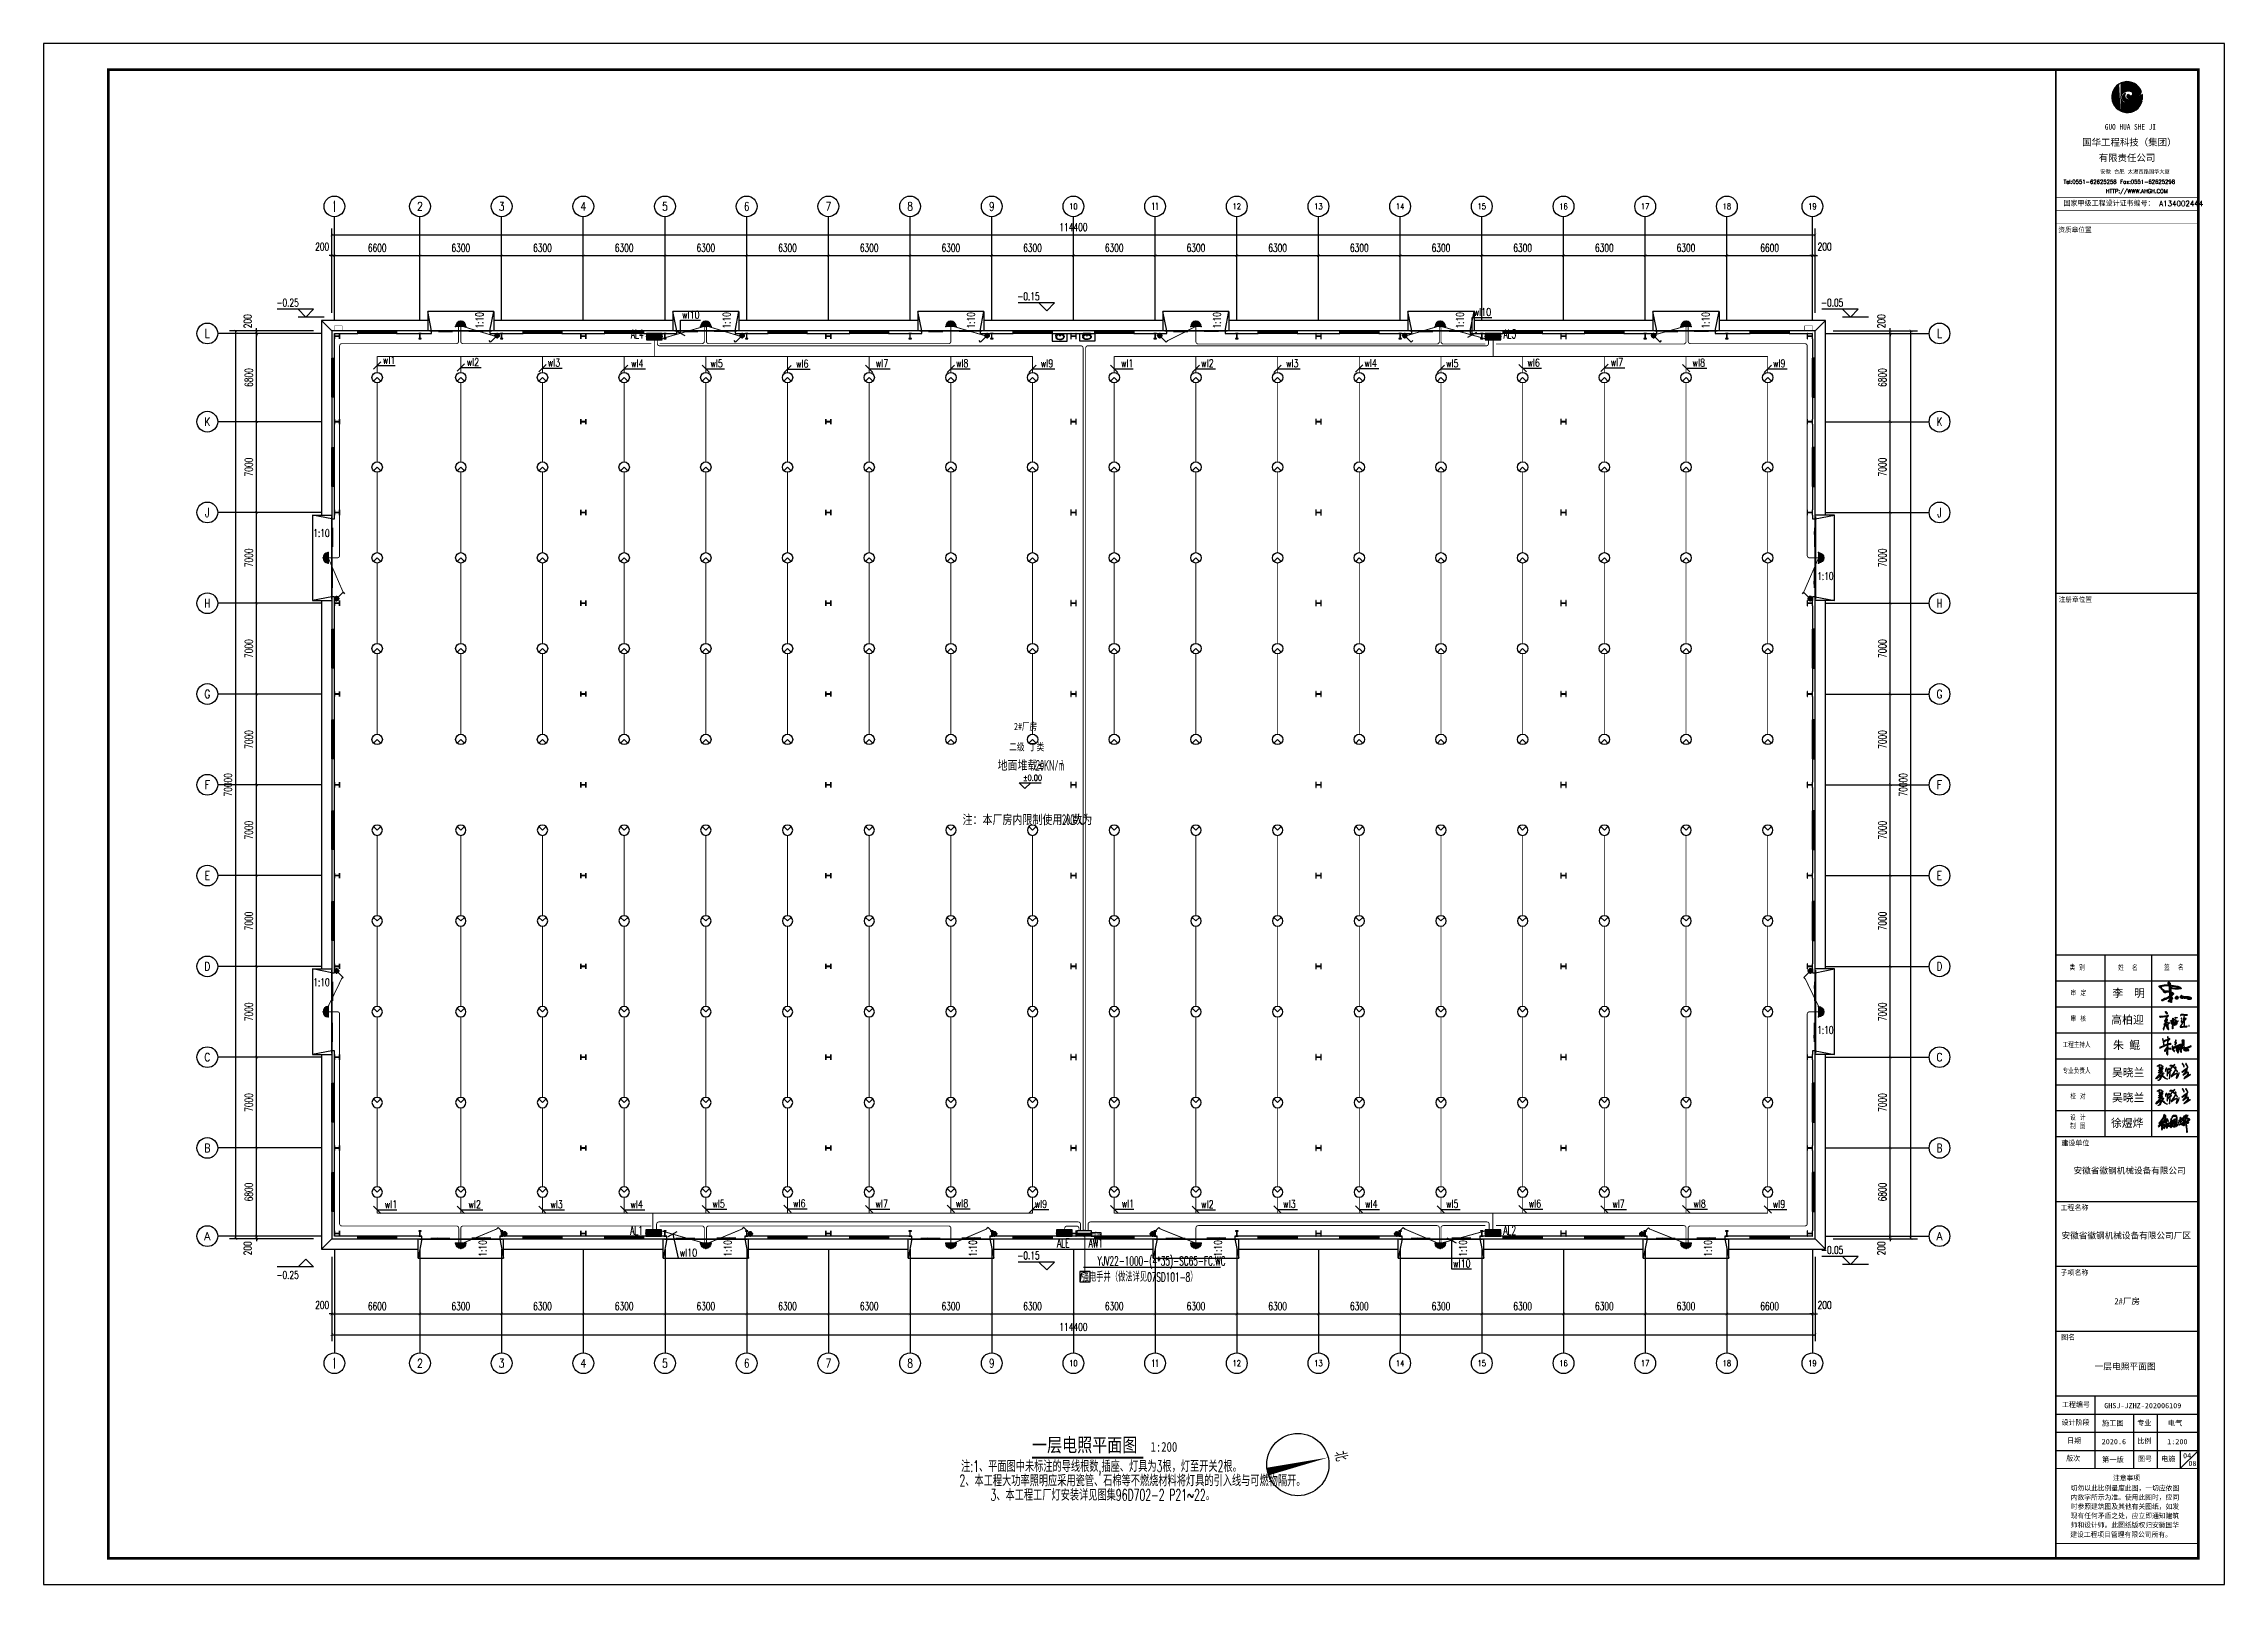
# Model space of a CAD drawing. Extents: x -417156 to 1571408, y 205758 to 1045562.
# Drawn here: x 863197 to 1031397, y 867803 to 986603 of the extents above; entities that cross this region are included whole.
import ezdxf
from ezdxf.enums import TextEntityAlignment as Align

# ---------------------------------------------------------------- set-up
doc = ezdxf.new("R2010")
doc.units = 0
doc.header["$LTSCALE"] = 1000
doc.header["$MEASUREMENT"] = 0
doc.layers.get('0').update_dxf_attribs({"linetype": 'CONTINUOUS'})
doc.layers.get('DEFPOINTS').update_dxf_attribs({"linetype": 'CONTINUOUS'})
for name, color, linetype in [('1', 7, 'CONTINUOUS'), ('AXIS', 3, 'CONTINUOUS'), ('AXIS_TEXT', 7, 'CONTINUOUS'), ('COLUMN', 99, 'CONTINUOUS'), ('DIM-照明', 4, 'CONTINUOUS'), ('DIM_ELEV', 3, 'CONTINUOUS'), ('DIM_SYMB', 3, 'CONTINUOUS'), ('EQUIP-照明', 3, 'CONTINUOUS'), ('EQUIP-箱柜', 3, 'CONTINUOUS'), ('GROUND', 2, 'CONTINUOUS'), ('PP-PM-TK', 7, 'CONTINUOUS'), ('PUB_TEXT', 7, 'CONTINUOUS'), ('PUB_TITLE', 4, 'CONTINUOUS'), ('STAIR', 2, 'CONTINUOUS'), ('TEL_SYMB', 3, 'CONTINUOUS'), ('TEL_TEXT', 7, 'CONTINUOUS'), ('WALL', 9, 'CONTINUOUS'), ('WINDOW', 99, 'CONTINUOUS'), ('WIRE-照明', 1, 'CONTINUOUS'), ('签名', 255, 'CONTINUOUS')]:
    doc.layers.add(name, color=color, linetype=linetype)
doc.styles.add('-黑体', font='simhei.ttf', dxfattribs={"width": 0.8})
doc.styles.add('_TCH_AXIS', font='COMPLEX', dxfattribs={"bigfont": 'GBCBIG'})
doc.styles.add('_TCH_DIM', font='SIMPLEX', dxfattribs={"bigfont": 'GBCBIG'})
doc.styles.add('_TCH_LABEL', font='COMPLEX', dxfattribs={"bigfont": 'GBCBIG'})
doc.styles.add('_TEL_DIM', font='SIMPLEX', dxfattribs={"width": 0.8, "height": 3.5, "bigfont": 'HZTXT'})
doc.styles.add('COMPLEX', font='COMPLEX')
doc.styles.add('DIM_FONT', font='SIMPLEX', dxfattribs={"width": 0.7, "bigfont": 'GBCBIG'})
doc.styles.get("Standard").update_dxf_attribs({"font": 'gbenor.shx', "bigfont": 'gbcbig.shx'})
doc.styles.add('STY53', font='COMPLEX', dxfattribs={"width": 0.6, "bigfont": 'HZTXT'})
doc.styles.add('STYLE1', font='simhei.ttf', dxfattribs={"width": 0.8})
doc.styles.add('TQ', font='txt.shx', dxfattribs={"width": 0.8, "bigfont": 'hztxt.shx'})
doc.styles.add('图签黑体', font='simhei.ttf', dxfattribs={"width": 0.75})
doc.styles.add('新宋体', font='', dxfattribs={"width": 0.8})
doc.styles.get('新宋体').set_extended_font_data('NSimSun')
doc.dimstyles.new('DIMN200', dxfattribs={"dimscale": 2, "dimtxt": 300, "dimasz": 100, "dimexe": 250, "dimexo": 300, "dimgap": 150, "dimtad": 1, "dimdec": 0, "dimzin": 0, "dimtxsty": 'DIM_FONT', "dimblk": 'ARCHTICK', "dimcen": 0.09, "dimclrt": 7, "dimazin": 3, "dimtfac": 1, "dimtdec": 0, "dimtix": 1, "dimtmove": 0, "dimatfit": 3, "dimtolj": 1, "dimtzin": 0})

msp = doc.modelspace()

# ---------------------------------------------------------------- texts
at = {"layer": 'DIM-照明', "color": 7, "style": '_TEL_DIM', "width": 0.752941}
for s, p in [('wl10', (912447, 965397)), ('wl10', (973502, 965614)), ('wl1', (889367, 961903)), ('wl2', (895832, 961747)), ('wl3', (902085, 961711)), ('wl4', (908502, 961644)), ('wl5', (914623, 961651)), ('wl6', (921230, 961625)), ('wl7', (927383, 961665)), ('wl8', (933564, 961665)), ('wl9', (940110, 961652)), ('wl1', (946291, 961663)), ('wl2', (952482, 961661)), ('wl3', (959019, 961652)), ('wl4', (965070, 961673)), ('wl5', (971363, 961648)), ('wl6', (977649, 961711)), ('wl7', (984062, 961743)), ('wl8', (990378, 961701)), ('wl9', (996588, 961654)), ('wl1', (889513, 896809)), ('wl2', (895969, 896809)), ('wl3', (902276, 896809)), ('wl4', (908456, 896809)), ('wl5', (914781, 896859)), ('wl6', (921000, 896876)), ('wl7', (927356, 896860)), ('wl8', (933555, 896876)), ('wl9', (939638, 896843)), ('wl1', (946343, 896867)), ('wl2', (952480, 896815)), ('wl3', (958806, 896839)), ('wl4', (965122, 896839)), ('wl5', (971358, 896846)), ('wl6', (977744, 896869)), ('wl7', (984187, 896846)), ('wl8', (990437, 896850)), ('wl9', (996567, 896835)), ('wl10', (912264, 893080)), ('wl10', (971912, 892248))]:
    msp.add_text(s, height=595, dxfattribs=at).set_placement(p)
at = {"layer": 'PUB_TEXT', "color": 2}
for s, height, style, p in [('国华工程科技（集团）', 520, '-黑体', (1020424, 978735)), ('有限责任公司', 520, '-黑体', (1021702, 977541)), ('Tel:0551-62625258 Fax:0551-62625298', 300, 'TQ', (1018992, 975805)), ('安徽', 300, 'TQ', (1021829, 976557)), ('合肥', 300, 'TQ', (1022887, 976557)), ('太湖西路国华大厦', 300, 'TQ', (1023945, 976557)), ('国家甲级工程设计证书编号： A134002444', 400, 'TQ', (1018992, 974072)), ('    HTTP://WWW.AHGH.COM', 300, 'TQ', (1021102, 975083)), ('资质章位置', 380, 'TQ', (1018592, 972030)), ('注册章位置', 380, 'TQ', (1018619, 943517)), ('建设单位', 400, 'TQ', (1018822, 901597)), ('工程名称', 400, 'TQ', (1018755, 896615)), ('子项名称', 400, 'TQ', (1018755, 891613)), ('图名', 400, 'TQ', (1018803, 886627)), ('工程编号', 400, 'TQ', (1018865, 881430)), ('设计阶段', 400, 'TQ', (1018837, 880058)), ('专业', 400, 'TQ', (1024686, 880024)), ('日期', 400, 'TQ', (1019274, 878658)), ('比例', 400, 'TQ', (1024686, 878624)), ('版次', 400, 'TQ', (1019195, 877285)), ('图号', 400, 'TQ', (1024731, 877239)), ('电施', 400, 'TQ', (1026523, 877237)), ('切勿以此比例量度此图，一切应依图', 387.2, 'TQ', (1019543, 874995)), ('内数字所示为准。使用此图时，应同', 387.2, 'TQ', (1019543, 874287)), ('注意事项', 387.2, 'TQ', (1022804, 875786)), ('现有任何矛盾之处，应立即通知建筑', 387.2, 'TQ', (1019543, 872867)), ('时参照建筑图及其他有关图纸，如发', 387.2, 'TQ', (1019543, 873577)), ('建设工程项目管理有限公司所有。', 387.2, 'TQ', (1019507, 871419)), ('师和设计师。此图纸版权归安徽国华', 387.2, 'TQ', (1019543, 872157))]:
    msp.add_text(s, height=height, dxfattribs=dict(at, style=style)).set_placement(p)
at = {"layer": 'PUB_TEXT', "color": 2, "style": 'STYLE1', "width": 0.8}
msp.add_text('GUO HUA SHE JI', height=432, dxfattribs=at).set_placement((1022172, 979969))
at = {"layer": 'PUB_TEXT', "style": '_TCH_DIM'}
msp.add_text('北', height=965, rotation=283.03, dxfattribs=at).set_placement((962696, 877975))
at = {"layer": 'PUB_TEXT', "color": 2, "char_height": 400, "width": 3359.66, "attachment_point": 1, "style": 'TQ'}
for s, insert in [('类 别', (1019454, 915549)), ('姓  名', (1023203, 915534)), ('签  名', (1026747, 915551)), ('审 定', (1019541, 913589)), ('审 核', (1019538, 911606)), ('工程主持人', (1018915, 909590)), ('专业负责人', (1018913, 907583)), ('校 对', (1019511, 905614)), ('设 计 \\P制 图', (1019497, 903988))]:
    msp.add_mtext(s, dxfattribs=dict(at, insert=insert))
at = {"layer": 'PUB_TITLE', "color": 255, "style": '-黑体'}
for s, height, p in [('安徽省徽钢机械设备有限公司', 475.2, (1019765, 899471)), ('安徽省徽钢机械设备有限公司厂区', 475.2, (1018836, 894464)), ('2#厂房', 475.2, (1022916, 889399)), ('GHSJ-JZHZ-202006109', 400, (1022130, 881386)), ('施工图', 400, (1021950, 880038)), ('电气', 400, (1027036, 880038)), ('2020.6', 400, (1021935, 878609)), ('1:200', 400, (1026989, 878610)), ('第一版', 400, (1021958, 877225)), ('04', 400, (1028208, 877526)), ('08', 400, (1028622, 876933))]:
    msp.add_text(s, height=height, dxfattribs=at).set_placement(p)
at = {"layer": 'PUB_TITLE', "color": 6, "style": '-黑体'}
msp.add_text('一层电照平面图', height=480, dxfattribs=at).set_placement((1021386, 884368))
at = {"layer": 'TEL_TEXT', "color": 1, "style": '新宋体', "width": 0.8}
for s, height, p in [('一层电照平面图', 1063.3, (939430, 878025)), ('1:200', 759.5, (948568, 878025))]:
    msp.add_text(s, height=height, dxfattribs=at).set_placement(p)
at = {"layer": 'WIRE-照明', "color": 3, "linetype": 'CONTINUOUS', "style": 'STY53', "width": 0.6}
for s, height, p in [('AL4', 691.9, (908983, 964223)), ('AL3', 691.9, (976282, 964223)), ('AL1', 691.9, (908929, 895103)), ('AL2', 691.9, (976279, 895103)), ('ALE', 691.9, (941845, 894127)), ('AW1', 691.9, (944348, 894127)), ('YJV22-1000-(4*35)-SC65-FC.WC', 691.89, (949421, 892690)), ('强电手井（做法详见07SD101-8）', 691.89, (947728, 891573)), ('注:1、平面图中未标注的导线根数,插座、灯具为3根，灯至开关2根。', 875.47, (944784, 876825)), ('2、本工程大功率照明应采用瓷管、石棉等不燃烧材料将灯具的引入线与可燃物隔开。', 875.47, (947179, 875851)), ('3、本工程工厂灯安装详见图集96D702-2 P21~22。', 875.47, (944882, 874744))]:
    msp.add_text(s, height=height, dxfattribs=at).set_placement(p, align=Align.MIDDLE)
at = {"layer": '签名', "linetype": 'CONTINUOUS', "style": '-黑体'}
for s, p in [('李  明', (1022760, 913082)), ('高柏迎', (1022678, 911031)), ('朱 鲲', (1022809, 909082)), ('吴晓兰', (1022728, 906966)), ('吴晓兰', (1022728, 905032)), ('徐煜烨', (1022646, 903072))]:
    msp.add_text(s, height=612, dxfattribs=at).set_placement(p)

# ---------------------------------------------------------------- blocks, each defined once
blk = doc.blocks.new('_AXISO')
blk.add_circle((0, 0), 0.5)
at = {"layer": 'AXIS_TEXT', "style": 'COMPLEX', "width": 1.041667}
blk.add_attdef('A', text='', height=0.56, dxfattribs=at).set_placement((-0.25, -0.28), (0.25, -0.28), align=Align.FIT)
blk = doc.blocks.new('_ARCHTICK')
at = {"color": 0, "linetype": 'BYBLOCK', "const_width": 0.15}
blk.add_lwpolyline([(-0.5, -0.5), (0.5, 0.5)], dxfattribs=at)
blk = doc.blocks.new('*D59')
at = {"layer": 'AXIS', "color": 0}
for p, q in [((236509, 286158), (230009, 286158)), ((230509, 216158), (230509, 286158)), ((236509, 216158), (230009, 216158))]:
    blk.add_line(p, q, dxfattribs=at)
at = {"layer": 'DEFPOINTS', "color": 0}
for p in [(230509, 286158), (237109, 286158), (237109, 216158)]:
    blk.add_point(p, dxfattribs=at)
at = {"layer": 'AXIS', "color": 0, "xscale": 200, "yscale": 200, "zscale": 200}
for p, rotation in [((230509, 286158), 90), ((230509, 216158), 270)]:
    blk.add_blockref('_ARCHTICK', p, dxfattribs=dict(at, rotation=rotation))
at = {"layer": 'AXIS', "color": 7, "insert": (229909, 251158), "char_height": 600, "attachment_point": 5, "rotation": 90, "style": 'DIM_FONT'}
blk.add_mtext('\\A1;70000', dxfattribs=at)
blk = doc.blocks.new('*D60')
at = {"layer": 'AXIS', "color": 0}
for p, q in [((236509, 216358), (231609, 216358)), ((236509, 216158), (231609, 216158)), ((232109, 216358), (232109, 216558)), ((232109, 216158), (232109, 216358)), ((232109, 216158), (232109, 215958))]:
    blk.add_line(p, q, dxfattribs=at)
at = {"layer": 'DEFPOINTS', "color": 0}
for p in [(232109, 216358), (237109, 216358), (237109, 216158)]:
    blk.add_point(p, dxfattribs=at)
at = {"layer": 'AXIS', "color": 0, "xscale": 200, "yscale": 200, "zscale": 200}
for p, rotation in [((232109, 216358), 270), ((232109, 216158), 90)]:
    blk.add_blockref('_ARCHTICK', p, dxfattribs=dict(at, rotation=rotation))
at = {"layer": 'AXIS', "color": 7, "insert": (231419, 215418), "char_height": 600, "attachment_point": 5, "rotation": 90, "style": 'DIM_FONT'}
blk.add_mtext('\\A1;200', dxfattribs=at)
blk = doc.blocks.new('*D61')
at = {"layer": 'AXIS', "color": 0}
for p, q in [((236509, 223158), (231609, 223158)), ((232109, 216358), (232109, 223158)), ((236509, 216358), (231609, 216358))]:
    blk.add_line(p, q, dxfattribs=at)
at = {"layer": 'DEFPOINTS', "color": 0}
for p in [(232109, 223158), (237109, 223158), (237109, 216358)]:
    blk.add_point(p, dxfattribs=at)
at = {"layer": 'AXIS', "color": 0, "xscale": 200, "yscale": 200, "zscale": 200}
for p, rotation in [((232109, 223158), 90), ((232109, 216358), 270)]:
    blk.add_blockref('_ARCHTICK', p, dxfattribs=dict(at, rotation=rotation))
at = {"layer": 'AXIS', "color": 7, "insert": (231509, 219758), "char_height": 600, "attachment_point": 5, "rotation": 90, "style": 'DIM_FONT'}
blk.add_mtext('\\A1;6800', dxfattribs=at)
blk = doc.blocks.new('*D62')
at = {"layer": 'AXIS', "color": 0}
for p, q in [((236509, 230158), (231609, 230158)), ((232109, 223158), (232109, 230158)), ((236509, 223158), (231609, 223158))]:
    blk.add_line(p, q, dxfattribs=at)
at = {"layer": 'DEFPOINTS', "color": 0}
for p in [(232109, 230158), (237109, 230158), (237109, 223158)]:
    blk.add_point(p, dxfattribs=at)
at = {"layer": 'AXIS', "color": 0, "xscale": 200, "yscale": 200, "zscale": 200}
for p, rotation in [((232109, 230158), 90), ((232109, 223158), 270)]:
    blk.add_blockref('_ARCHTICK', p, dxfattribs=dict(at, rotation=rotation))
at = {"layer": 'AXIS', "color": 7, "insert": (231509, 226658), "char_height": 600, "attachment_point": 5, "rotation": 90, "style": 'DIM_FONT'}
blk.add_mtext('\\A1;7000', dxfattribs=at)
blk = doc.blocks.new('*D63')
at = {"layer": 'AXIS', "color": 0}
for p, q in [((236509, 237158), (231609, 237158)), ((232109, 230158), (232109, 237158)), ((236509, 230158), (231609, 230158))]:
    blk.add_line(p, q, dxfattribs=at)
at = {"layer": 'DEFPOINTS', "color": 0}
for p in [(232109, 237158), (237109, 237158), (237109, 230158)]:
    blk.add_point(p, dxfattribs=at)
at = {"layer": 'AXIS', "color": 0, "xscale": 200, "yscale": 200, "zscale": 200}
for p, rotation in [((232109, 237158), 90), ((232109, 230158), 270)]:
    blk.add_blockref('_ARCHTICK', p, dxfattribs=dict(at, rotation=rotation))
at = {"layer": 'AXIS', "color": 7, "insert": (231509, 233658), "char_height": 600, "attachment_point": 5, "rotation": 90, "style": 'DIM_FONT'}
blk.add_mtext('\\A1;7000', dxfattribs=at)
blk = doc.blocks.new('*D64')
at = {"layer": 'AXIS', "color": 0}
for p, q in [((236509, 244158), (231609, 244158)), ((232109, 237158), (232109, 244158)), ((236509, 237158), (231609, 237158))]:
    blk.add_line(p, q, dxfattribs=at)
at = {"layer": 'DEFPOINTS', "color": 0}
for p in [(232109, 244158), (237109, 244158), (237109, 237158)]:
    blk.add_point(p, dxfattribs=at)
at = {"layer": 'AXIS', "color": 0, "xscale": 200, "yscale": 200, "zscale": 200}
for p, rotation in [((232109, 244158), 90), ((232109, 237158), 270)]:
    blk.add_blockref('_ARCHTICK', p, dxfattribs=dict(at, rotation=rotation))
at = {"layer": 'AXIS', "color": 7, "insert": (231509, 240658), "char_height": 600, "attachment_point": 5, "rotation": 90, "style": 'DIM_FONT'}
blk.add_mtext('\\A1;7000', dxfattribs=at)
blk = doc.blocks.new('*D65')
at = {"layer": 'AXIS', "color": 0}
for p, q in [((236509, 251158), (231609, 251158)), ((232109, 244158), (232109, 251158)), ((236509, 244158), (231609, 244158))]:
    blk.add_line(p, q, dxfattribs=at)
at = {"layer": 'DEFPOINTS', "color": 0}
for p in [(232109, 251158), (237109, 251158), (237109, 244158)]:
    blk.add_point(p, dxfattribs=at)
at = {"layer": 'AXIS', "color": 0, "xscale": 200, "yscale": 200, "zscale": 200}
for p, rotation in [((232109, 251158), 90), ((232109, 244158), 270)]:
    blk.add_blockref('_ARCHTICK', p, dxfattribs=dict(at, rotation=rotation))
at = {"layer": 'AXIS', "color": 7, "insert": (231509, 247658), "char_height": 600, "attachment_point": 5, "rotation": 90, "style": 'DIM_FONT'}
blk.add_mtext('\\A1;7000', dxfattribs=at)
blk = doc.blocks.new('*D66')
at = {"layer": 'AXIS', "color": 0}
for p, q in [((236509, 258158), (231609, 258158)), ((232109, 251158), (232109, 258158)), ((236509, 251158), (231609, 251158))]:
    blk.add_line(p, q, dxfattribs=at)
at = {"layer": 'DEFPOINTS', "color": 0}
for p in [(232109, 258158), (237109, 258158), (237109, 251158)]:
    blk.add_point(p, dxfattribs=at)
at = {"layer": 'AXIS', "color": 0, "xscale": 200, "yscale": 200, "zscale": 200}
for p, rotation in [((232109, 258158), 90), ((232109, 251158), 270)]:
    blk.add_blockref('_ARCHTICK', p, dxfattribs=dict(at, rotation=rotation))
at = {"layer": 'AXIS', "color": 7, "insert": (231509, 254658), "char_height": 600, "attachment_point": 5, "rotation": 90, "style": 'DIM_FONT'}
blk.add_mtext('\\A1;7000', dxfattribs=at)
blk = doc.blocks.new('*D67')
at = {"layer": 'AXIS', "color": 0}
for p, q in [((236509, 265158), (231609, 265158)), ((232109, 258158), (232109, 265158)), ((236509, 258158), (231609, 258158))]:
    blk.add_line(p, q, dxfattribs=at)
at = {"layer": 'DEFPOINTS', "color": 0}
for p in [(232109, 265158), (237109, 265158), (237109, 258158)]:
    blk.add_point(p, dxfattribs=at)
at = {"layer": 'AXIS', "color": 0, "xscale": 200, "yscale": 200, "zscale": 200}
for p, rotation in [((232109, 265158), 90), ((232109, 258158), 270)]:
    blk.add_blockref('_ARCHTICK', p, dxfattribs=dict(at, rotation=rotation))
at = {"layer": 'AXIS', "color": 7, "insert": (231509, 261658), "char_height": 600, "attachment_point": 5, "rotation": 90, "style": 'DIM_FONT'}
blk.add_mtext('\\A1;7000', dxfattribs=at)
blk = doc.blocks.new('*D68')
at = {"layer": 'AXIS', "color": 0}
for p, q in [((236509, 272158), (231609, 272158)), ((232109, 265158), (232109, 272158)), ((236509, 265158), (231609, 265158))]:
    blk.add_line(p, q, dxfattribs=at)
at = {"layer": 'DEFPOINTS', "color": 0}
for p in [(232109, 272158), (237109, 272158), (237109, 265158)]:
    blk.add_point(p, dxfattribs=at)
at = {"layer": 'AXIS', "color": 0, "xscale": 200, "yscale": 200, "zscale": 200}
for p, rotation in [((232109, 272158), 90), ((232109, 265158), 270)]:
    blk.add_blockref('_ARCHTICK', p, dxfattribs=dict(at, rotation=rotation))
at = {"layer": 'AXIS', "color": 7, "insert": (231509, 268658), "char_height": 600, "attachment_point": 5, "rotation": 90, "style": 'DIM_FONT'}
blk.add_mtext('\\A1;7000', dxfattribs=at)
blk = doc.blocks.new('*D69')
at = {"layer": 'AXIS', "color": 0}
for p, q in [((236509, 279158), (231609, 279158)), ((232109, 272158), (232109, 279158)), ((236509, 272158), (231609, 272158))]:
    blk.add_line(p, q, dxfattribs=at)
at = {"layer": 'DEFPOINTS', "color": 0}
for p in [(232109, 279158), (237109, 279158), (237109, 272158)]:
    blk.add_point(p, dxfattribs=at)
at = {"layer": 'AXIS', "color": 0, "xscale": 200, "yscale": 200, "zscale": 200}
for p, rotation in [((232109, 279158), 90), ((232109, 272158), 270)]:
    blk.add_blockref('_ARCHTICK', p, dxfattribs=dict(at, rotation=rotation))
at = {"layer": 'AXIS', "color": 7, "insert": (231509, 275658), "char_height": 600, "attachment_point": 5, "rotation": 90, "style": 'DIM_FONT'}
blk.add_mtext('\\A1;7000', dxfattribs=at)
blk = doc.blocks.new('*D70')
at = {"layer": 'AXIS', "color": 0}
for p, q in [((236509, 285958), (231609, 285958)), ((232109, 279158), (232109, 285958)), ((236509, 279158), (231609, 279158))]:
    blk.add_line(p, q, dxfattribs=at)
at = {"layer": 'DEFPOINTS', "color": 0}
for p in [(232109, 285958), (237109, 285958), (237109, 279158)]:
    blk.add_point(p, dxfattribs=at)
at = {"layer": 'AXIS', "color": 0, "xscale": 200, "yscale": 200, "zscale": 200}
for p, rotation in [((232109, 285958), 90), ((232109, 279158), 270)]:
    blk.add_blockref('_ARCHTICK', p, dxfattribs=dict(at, rotation=rotation))
at = {"layer": 'AXIS', "color": 7, "insert": (231509, 282558), "char_height": 600, "attachment_point": 5, "rotation": 90, "style": 'DIM_FONT'}
blk.add_mtext('\\A1;6800', dxfattribs=at)
blk = doc.blocks.new('*D71')
at = {"layer": 'AXIS', "color": 0}
for p, q in [((236509, 286158), (231609, 286158)), ((236509, 285958), (231609, 285958)), ((232109, 286158), (232109, 286358)), ((232109, 285958), (232109, 286158)), ((232109, 285958), (232109, 285758))]:
    blk.add_line(p, q, dxfattribs=at)
at = {"layer": 'DEFPOINTS', "color": 0}
for p in [(232109, 286158), (237109, 286158), (237109, 285958)]:
    blk.add_point(p, dxfattribs=at)
at = {"layer": 'AXIS', "color": 0, "xscale": 200, "yscale": 200, "zscale": 200}
for p, rotation in [((232109, 286158), 270), ((232109, 285958), 90)]:
    blk.add_blockref('_ARCHTICK', p, dxfattribs=dict(at, rotation=rotation))
at = {"layer": 'AXIS', "color": 7, "insert": (231419, 286898), "char_height": 600, "attachment_point": 5, "rotation": 90, "style": 'DIM_FONT'}
blk.add_mtext('\\A1;200', dxfattribs=at)
blk = doc.blocks.new('*D72')
at = {"layer": 'AXIS', "color": 0}
for p, q in [((353709, 286158), (360209, 286158)), ((359709, 216158), (359709, 286158)), ((353709, 216158), (360209, 216158))]:
    blk.add_line(p, q, dxfattribs=at)
at = {"layer": 'DEFPOINTS', "color": 0}
for p in [(353109, 286158), (359709, 286158), (353109, 216158)]:
    blk.add_point(p, dxfattribs=at)
at = {"layer": 'AXIS', "color": 0, "xscale": 200, "yscale": 200, "zscale": 200}
for p, rotation in [((359709, 286158), 90), ((359709, 216158), 270)]:
    blk.add_blockref('_ARCHTICK', p, dxfattribs=dict(at, rotation=rotation))
at = {"layer": 'AXIS', "color": 7, "insert": (359109, 251158), "char_height": 600, "attachment_point": 5, "rotation": 90, "style": 'DIM_FONT'}
blk.add_mtext('\\A1;70000', dxfattribs=at)
blk = doc.blocks.new('*D73')
at = {"layer": 'AXIS', "color": 0}
for p, q in [((353709, 216358), (358609, 216358)), ((353709, 216158), (358609, 216158)), ((358109, 216358), (358109, 216558)), ((358109, 216158), (358109, 216358)), ((358109, 216158), (358109, 215958))]:
    blk.add_line(p, q, dxfattribs=at)
at = {"layer": 'DEFPOINTS', "color": 0}
for p in [(353109, 216358), (353109, 216158), (358109, 216358)]:
    blk.add_point(p, dxfattribs=at)
at = {"layer": 'AXIS', "color": 0, "xscale": 200, "yscale": 200, "zscale": 200}
for p, rotation in [((358109, 216358), 270), ((358109, 216158), 90)]:
    blk.add_blockref('_ARCHTICK', p, dxfattribs=dict(at, rotation=rotation))
at = {"layer": 'AXIS', "color": 7, "insert": (357419, 215418), "char_height": 600, "attachment_point": 5, "rotation": 90, "style": 'DIM_FONT'}
blk.add_mtext('\\A1;200', dxfattribs=at)
blk = doc.blocks.new('*D74')
at = {"layer": 'AXIS', "color": 0}
for p, q in [((353709, 223158), (358609, 223158)), ((358109, 216358), (358109, 223158)), ((353709, 216358), (358609, 216358))]:
    blk.add_line(p, q, dxfattribs=at)
at = {"layer": 'DEFPOINTS', "color": 0}
for p in [(353109, 223158), (358109, 223158), (353109, 216358)]:
    blk.add_point(p, dxfattribs=at)
at = {"layer": 'AXIS', "color": 0, "xscale": 200, "yscale": 200, "zscale": 200}
for p, rotation in [((358109, 223158), 90), ((358109, 216358), 270)]:
    blk.add_blockref('_ARCHTICK', p, dxfattribs=dict(at, rotation=rotation))
at = {"layer": 'AXIS', "color": 7, "insert": (357509, 219758), "char_height": 600, "attachment_point": 5, "rotation": 90, "style": 'DIM_FONT'}
blk.add_mtext('\\A1;6800', dxfattribs=at)
blk = doc.blocks.new('*D75')
at = {"layer": 'AXIS', "color": 0}
for p, q in [((353709, 230158), (358609, 230158)), ((358109, 223158), (358109, 230158)), ((353709, 223158), (358609, 223158))]:
    blk.add_line(p, q, dxfattribs=at)
at = {"layer": 'DEFPOINTS', "color": 0}
for p in [(353109, 230158), (358109, 230158), (353109, 223158)]:
    blk.add_point(p, dxfattribs=at)
at = {"layer": 'AXIS', "color": 0, "xscale": 200, "yscale": 200, "zscale": 200}
for p, rotation in [((358109, 230158), 90), ((358109, 223158), 270)]:
    blk.add_blockref('_ARCHTICK', p, dxfattribs=dict(at, rotation=rotation))
at = {"layer": 'AXIS', "color": 7, "insert": (357509, 226658), "char_height": 600, "attachment_point": 5, "rotation": 90, "style": 'DIM_FONT'}
blk.add_mtext('\\A1;7000', dxfattribs=at)
blk = doc.blocks.new('*D76')
at = {"layer": 'AXIS', "color": 0}
for p, q in [((353709, 237158), (358609, 237158)), ((358109, 230158), (358109, 237158)), ((353709, 230158), (358609, 230158))]:
    blk.add_line(p, q, dxfattribs=at)
at = {"layer": 'DEFPOINTS', "color": 0}
for p in [(353109, 237158), (358109, 237158), (353109, 230158)]:
    blk.add_point(p, dxfattribs=at)
at = {"layer": 'AXIS', "color": 0, "xscale": 200, "yscale": 200, "zscale": 200}
for p, rotation in [((358109, 237158), 90), ((358109, 230158), 270)]:
    blk.add_blockref('_ARCHTICK', p, dxfattribs=dict(at, rotation=rotation))
at = {"layer": 'AXIS', "color": 7, "insert": (357509, 233658), "char_height": 600, "attachment_point": 5, "rotation": 90, "style": 'DIM_FONT'}
blk.add_mtext('\\A1;7000', dxfattribs=at)
blk = doc.blocks.new('*D77')
at = {"layer": 'AXIS', "color": 0}
for p, q in [((353709, 244158), (358609, 244158)), ((358109, 237158), (358109, 244158)), ((353709, 237158), (358609, 237158))]:
    blk.add_line(p, q, dxfattribs=at)
at = {"layer": 'DEFPOINTS', "color": 0}
for p in [(353109, 244158), (358109, 244158), (353109, 237158)]:
    blk.add_point(p, dxfattribs=at)
at = {"layer": 'AXIS', "color": 0, "xscale": 200, "yscale": 200, "zscale": 200}
for p, rotation in [((358109, 244158), 90), ((358109, 237158), 270)]:
    blk.add_blockref('_ARCHTICK', p, dxfattribs=dict(at, rotation=rotation))
at = {"layer": 'AXIS', "color": 7, "insert": (357509, 240658), "char_height": 600, "attachment_point": 5, "rotation": 90, "style": 'DIM_FONT'}
blk.add_mtext('\\A1;7000', dxfattribs=at)
blk = doc.blocks.new('*D78')
at = {"layer": 'AXIS', "color": 0}
for p, q in [((353709, 251158), (358609, 251158)), ((358109, 244158), (358109, 251158)), ((353709, 244158), (358609, 244158))]:
    blk.add_line(p, q, dxfattribs=at)
at = {"layer": 'DEFPOINTS', "color": 0}
for p in [(353109, 251158), (358109, 251158), (353109, 244158)]:
    blk.add_point(p, dxfattribs=at)
at = {"layer": 'AXIS', "color": 0, "xscale": 200, "yscale": 200, "zscale": 200}
for p, rotation in [((358109, 251158), 90), ((358109, 244158), 270)]:
    blk.add_blockref('_ARCHTICK', p, dxfattribs=dict(at, rotation=rotation))
at = {"layer": 'AXIS', "color": 7, "insert": (357509, 247658), "char_height": 600, "attachment_point": 5, "rotation": 90, "style": 'DIM_FONT'}
blk.add_mtext('\\A1;7000', dxfattribs=at)
blk = doc.blocks.new('*D79')
at = {"layer": 'AXIS', "color": 0}
for p, q in [((353709, 258158), (358609, 258158)), ((358109, 251158), (358109, 258158)), ((353709, 251158), (358609, 251158))]:
    blk.add_line(p, q, dxfattribs=at)
at = {"layer": 'DEFPOINTS', "color": 0}
for p in [(353109, 258158), (358109, 258158), (353109, 251158)]:
    blk.add_point(p, dxfattribs=at)
at = {"layer": 'AXIS', "color": 0, "xscale": 200, "yscale": 200, "zscale": 200}
for p, rotation in [((358109, 258158), 90), ((358109, 251158), 270)]:
    blk.add_blockref('_ARCHTICK', p, dxfattribs=dict(at, rotation=rotation))
at = {"layer": 'AXIS', "color": 7, "insert": (357509, 254658), "char_height": 600, "attachment_point": 5, "rotation": 90, "style": 'DIM_FONT'}
blk.add_mtext('\\A1;7000', dxfattribs=at)
blk = doc.blocks.new('*D80')
at = {"layer": 'AXIS', "color": 0}
for p, q in [((353709, 265158), (358609, 265158)), ((358109, 258158), (358109, 265158)), ((353709, 258158), (358609, 258158))]:
    blk.add_line(p, q, dxfattribs=at)
at = {"layer": 'DEFPOINTS', "color": 0}
for p in [(353109, 265158), (358109, 265158), (353109, 258158)]:
    blk.add_point(p, dxfattribs=at)
at = {"layer": 'AXIS', "color": 0, "xscale": 200, "yscale": 200, "zscale": 200}
for p, rotation in [((358109, 265158), 90), ((358109, 258158), 270)]:
    blk.add_blockref('_ARCHTICK', p, dxfattribs=dict(at, rotation=rotation))
at = {"layer": 'AXIS', "color": 7, "insert": (357509, 261658), "char_height": 600, "attachment_point": 5, "rotation": 90, "style": 'DIM_FONT'}
blk.add_mtext('\\A1;7000', dxfattribs=at)
blk = doc.blocks.new('*D81')
at = {"layer": 'AXIS', "color": 0}
for p, q in [((353709, 272158), (358609, 272158)), ((358109, 265158), (358109, 272158)), ((353709, 265158), (358609, 265158))]:
    blk.add_line(p, q, dxfattribs=at)
at = {"layer": 'DEFPOINTS', "color": 0}
for p in [(353109, 272158), (358109, 272158), (353109, 265158)]:
    blk.add_point(p, dxfattribs=at)
at = {"layer": 'AXIS', "color": 0, "xscale": 200, "yscale": 200, "zscale": 200}
for p, rotation in [((358109, 272158), 90), ((358109, 265158), 270)]:
    blk.add_blockref('_ARCHTICK', p, dxfattribs=dict(at, rotation=rotation))
at = {"layer": 'AXIS', "color": 7, "insert": (357509, 268658), "char_height": 600, "attachment_point": 5, "rotation": 90, "style": 'DIM_FONT'}
blk.add_mtext('\\A1;7000', dxfattribs=at)
blk = doc.blocks.new('*D82')
at = {"layer": 'AXIS', "color": 0}
for p, q in [((353709, 279158), (358609, 279158)), ((358109, 272158), (358109, 279158)), ((353709, 272158), (358609, 272158))]:
    blk.add_line(p, q, dxfattribs=at)
at = {"layer": 'DEFPOINTS', "color": 0}
for p in [(353109, 279158), (358109, 279158), (353109, 272158)]:
    blk.add_point(p, dxfattribs=at)
at = {"layer": 'AXIS', "color": 0, "xscale": 200, "yscale": 200, "zscale": 200}
for p, rotation in [((358109, 279158), 90), ((358109, 272158), 270)]:
    blk.add_blockref('_ARCHTICK', p, dxfattribs=dict(at, rotation=rotation))
at = {"layer": 'AXIS', "color": 7, "insert": (357509, 275658), "char_height": 600, "attachment_point": 5, "rotation": 90, "style": 'DIM_FONT'}
blk.add_mtext('\\A1;7000', dxfattribs=at)
blk = doc.blocks.new('*D83')
at = {"layer": 'AXIS', "color": 0}
for p, q in [((353709, 285958), (358609, 285958)), ((358109, 279158), (358109, 285958)), ((353709, 279158), (358609, 279158))]:
    blk.add_line(p, q, dxfattribs=at)
at = {"layer": 'DEFPOINTS', "color": 0}
for p in [(353109, 285958), (358109, 285958), (353109, 279158)]:
    blk.add_point(p, dxfattribs=at)
at = {"layer": 'AXIS', "color": 0, "xscale": 200, "yscale": 200, "zscale": 200}
for p, rotation in [((358109, 285958), 90), ((358109, 279158), 270)]:
    blk.add_blockref('_ARCHTICK', p, dxfattribs=dict(at, rotation=rotation))
at = {"layer": 'AXIS', "color": 7, "insert": (357509, 282558), "char_height": 600, "attachment_point": 5, "rotation": 90, "style": 'DIM_FONT'}
blk.add_mtext('\\A1;6800', dxfattribs=at)
blk = doc.blocks.new('*D84')
at = {"layer": 'AXIS', "color": 0}
for p, q in [((353709, 286158), (358609, 286158)), ((353709, 285958), (358609, 285958)), ((358109, 286158), (358109, 286358)), ((358109, 285958), (358109, 286158)), ((358109, 285958), (358109, 285758))]:
    blk.add_line(p, q, dxfattribs=at)
at = {"layer": 'DEFPOINTS', "color": 0}
for p in [(353109, 286158), (353109, 285958), (358109, 286158)]:
    blk.add_point(p, dxfattribs=at)
at = {"layer": 'AXIS', "color": 0, "xscale": 200, "yscale": 200, "zscale": 200}
for p, rotation in [((358109, 286158), 270), ((358109, 285958), 90)]:
    blk.add_blockref('_ARCHTICK', p, dxfattribs=dict(at, rotation=rotation))
at = {"layer": 'AXIS', "color": 7, "insert": (357419, 286898), "char_height": 600, "attachment_point": 5, "rotation": 90, "style": 'DIM_FONT'}
blk.add_mtext('\\A1;200', dxfattribs=at)
blk = doc.blocks.new('$WINLIB2D$00000001')
for p, q in [((-0.5, 0.5), (0.5, 0.5)), ((-0.5, 0.5), (-0.5, -0.5)), ((0.5, 0.167), (-0.5, 0.167)), ((0.5, -0.5), (0.5, 0.5)), ((0.5, -0.167), (-0.5, -0.167)), ((-0.5, -0.5), (0.5, -0.5))]:
    blk.add_line(p, q)
blk = doc.blocks.new('$DORLIB2D$00000130')
at = {"color": 0, "linetype": 'CONTINUOUS'}
for p, q in [((-0.533, 0.66), (-0.533, 0.513)), ((0, 0.66), (-0.533, 0.66)), ((0, 0.513), (0, 0.66)), ((0.533, 0.66), (0, 0.66)), ((0.533, 0.66), (0.533, 0.513)), ((0, 0.513), (-0.533, 0.513)), ((0.533, 0.513), (0, 0.513)), ((-0.385, 0.269), (-0.14, 0.269)), ((-0.385, 0.269), (-0.3, 0.214)), ((-0.3, 0.214), (-0.3, 0.269)), ((0.385, 0.269), (0.14, 0.269)), ((0.3, 0.214), (0.3, 0.269)), ((0.385, 0.269), (0.3, 0.214))]:
    blk.add_line(p, q, dxfattribs=at)
blk = doc.blocks.new('*D85')
at = {"layer": 'AXIS', "color": 0}
for p, q in [((237909, 214758), (237909, 208258)), ((352309, 214758), (352309, 208258)), ((237909, 208758), (352309, 208758))]:
    blk.add_line(p, q, dxfattribs=at)
at = {"layer": 'DEFPOINTS', "color": 0}
for p in [(237909, 215358), (352309, 215358), (352309, 208758)]:
    blk.add_point(p, dxfattribs=at)
at = {"layer": 'AXIS', "color": 0, "xscale": 200, "yscale": 200, "zscale": 200, "rotation": 180}
blk.add_blockref('_ARCHTICK', (237909, 208758), dxfattribs=at)
at = {"layer": 'AXIS', "color": 0, "xscale": 200, "yscale": 200, "zscale": 200}
blk.add_blockref('_ARCHTICK', (352309, 208758), dxfattribs=at)
at = {"layer": 'AXIS', "color": 7, "insert": (295109, 209358), "char_height": 600, "attachment_point": 5, "style": 'DIM_FONT'}
blk.add_mtext('\\A1;114400', dxfattribs=at)
blk = doc.blocks.new('*D86')
at = {"layer": 'AXIS', "color": 0}
for p, q in [((237909, 214758), (237909, 209858)), ((238109, 214758), (238109, 209858)), ((237909, 210358), (237709, 210358)), ((237909, 210358), (238109, 210358)), ((238109, 210358), (238309, 210358))]:
    blk.add_line(p, q, dxfattribs=at)
at = {"layer": 'DEFPOINTS', "color": 0}
for p in [(237909, 215358), (238109, 215358), (238109, 210358)]:
    blk.add_point(p, dxfattribs=at)
at = {"layer": 'AXIS', "color": 0, "xscale": 200, "yscale": 200, "zscale": 200}
blk.add_blockref('_ARCHTICK', (237909, 210358), dxfattribs=at)
at = {"layer": 'AXIS', "color": 0, "xscale": 200, "yscale": 200, "zscale": 200, "rotation": 180}
blk.add_blockref('_ARCHTICK', (238109, 210358), dxfattribs=at)
at = {"layer": 'AXIS', "color": 7, "insert": (237169, 211048), "char_height": 600, "attachment_point": 5, "style": 'DIM_FONT'}
blk.add_mtext('\\A1;200', dxfattribs=at)
blk = doc.blocks.new('*D87')
at = {"layer": 'AXIS', "color": 0}
for p, q in [((238109, 214758), (238109, 209858)), ((244709, 214758), (244709, 209858)), ((238109, 210358), (244709, 210358))]:
    blk.add_line(p, q, dxfattribs=at)
at = {"layer": 'DEFPOINTS', "color": 0}
for p in [(238109, 215358), (244709, 215358), (244709, 210358)]:
    blk.add_point(p, dxfattribs=at)
at = {"layer": 'AXIS', "color": 0, "xscale": 200, "yscale": 200, "zscale": 200, "rotation": 180}
blk.add_blockref('_ARCHTICK', (238109, 210358), dxfattribs=at)
at = {"layer": 'AXIS', "color": 0, "xscale": 200, "yscale": 200, "zscale": 200}
blk.add_blockref('_ARCHTICK', (244709, 210358), dxfattribs=at)
at = {"layer": 'AXIS', "color": 7, "insert": (241409, 210958), "char_height": 600, "attachment_point": 5, "style": 'DIM_FONT'}
blk.add_mtext('\\A1;6600', dxfattribs=at)
blk = doc.blocks.new('*D88')
at = {"layer": 'AXIS', "color": 0}
for p, q in [((244709, 214758), (244709, 209858)), ((251009, 214758), (251009, 209858)), ((244709, 210358), (251009, 210358))]:
    blk.add_line(p, q, dxfattribs=at)
at = {"layer": 'DEFPOINTS', "color": 0}
for p in [(244709, 215358), (251009, 215358), (251009, 210358)]:
    blk.add_point(p, dxfattribs=at)
at = {"layer": 'AXIS', "color": 0, "xscale": 200, "yscale": 200, "zscale": 200, "rotation": 180}
blk.add_blockref('_ARCHTICK', (244709, 210358), dxfattribs=at)
at = {"layer": 'AXIS', "color": 0, "xscale": 200, "yscale": 200, "zscale": 200}
blk.add_blockref('_ARCHTICK', (251009, 210358), dxfattribs=at)
at = {"layer": 'AXIS', "color": 7, "insert": (247859, 210958), "char_height": 600, "attachment_point": 5, "style": 'DIM_FONT'}
blk.add_mtext('\\A1;6300', dxfattribs=at)
blk = doc.blocks.new('*D89')
at = {"layer": 'AXIS', "color": 0}
for p, q in [((251009, 214758), (251009, 209858)), ((257309, 214758), (257309, 209858)), ((251009, 210358), (257309, 210358))]:
    blk.add_line(p, q, dxfattribs=at)
at = {"layer": 'DEFPOINTS', "color": 0}
for p in [(251009, 215358), (257309, 215358), (257309, 210358)]:
    blk.add_point(p, dxfattribs=at)
at = {"layer": 'AXIS', "color": 0, "xscale": 200, "yscale": 200, "zscale": 200, "rotation": 180}
blk.add_blockref('_ARCHTICK', (251009, 210358), dxfattribs=at)
at = {"layer": 'AXIS', "color": 0, "xscale": 200, "yscale": 200, "zscale": 200}
blk.add_blockref('_ARCHTICK', (257309, 210358), dxfattribs=at)
at = {"layer": 'AXIS', "color": 7, "insert": (254159, 210958), "char_height": 600, "attachment_point": 5, "style": 'DIM_FONT'}
blk.add_mtext('\\A1;6300', dxfattribs=at)
blk = doc.blocks.new('*D90')
at = {"layer": 'AXIS', "color": 0}
for p, q in [((257309, 214758), (257309, 209858)), ((263609, 214758), (263609, 209858)), ((257309, 210358), (263609, 210358))]:
    blk.add_line(p, q, dxfattribs=at)
at = {"layer": 'DEFPOINTS', "color": 0}
for p in [(257309, 215358), (263609, 215358), (263609, 210358)]:
    blk.add_point(p, dxfattribs=at)
at = {"layer": 'AXIS', "color": 0, "xscale": 200, "yscale": 200, "zscale": 200, "rotation": 180}
blk.add_blockref('_ARCHTICK', (257309, 210358), dxfattribs=at)
at = {"layer": 'AXIS', "color": 0, "xscale": 200, "yscale": 200, "zscale": 200}
blk.add_blockref('_ARCHTICK', (263609, 210358), dxfattribs=at)
at = {"layer": 'AXIS', "color": 7, "insert": (260459, 210958), "char_height": 600, "attachment_point": 5, "style": 'DIM_FONT'}
blk.add_mtext('\\A1;6300', dxfattribs=at)
blk = doc.blocks.new('*D91')
at = {"layer": 'AXIS', "color": 0}
for p, q in [((263609, 214758), (263609, 209858)), ((269909, 214758), (269909, 209858)), ((263609, 210358), (269909, 210358))]:
    blk.add_line(p, q, dxfattribs=at)
at = {"layer": 'DEFPOINTS', "color": 0}
for p in [(263609, 215358), (269909, 215358), (269909, 210358)]:
    blk.add_point(p, dxfattribs=at)
at = {"layer": 'AXIS', "color": 0, "xscale": 200, "yscale": 200, "zscale": 200, "rotation": 180}
blk.add_blockref('_ARCHTICK', (263609, 210358), dxfattribs=at)
at = {"layer": 'AXIS', "color": 0, "xscale": 200, "yscale": 200, "zscale": 200}
blk.add_blockref('_ARCHTICK', (269909, 210358), dxfattribs=at)
at = {"layer": 'AXIS', "color": 7, "insert": (266759, 210958), "char_height": 600, "attachment_point": 5, "style": 'DIM_FONT'}
blk.add_mtext('\\A1;6300', dxfattribs=at)
blk = doc.blocks.new('*D92')
at = {"layer": 'AXIS', "color": 0}
for p, q in [((269909, 214758), (269909, 209858)), ((276209, 214758), (276209, 209858)), ((269909, 210358), (276209, 210358))]:
    blk.add_line(p, q, dxfattribs=at)
at = {"layer": 'DEFPOINTS', "color": 0}
for p in [(269909, 215358), (276209, 215358), (276209, 210358)]:
    blk.add_point(p, dxfattribs=at)
at = {"layer": 'AXIS', "color": 0, "xscale": 200, "yscale": 200, "zscale": 200, "rotation": 180}
blk.add_blockref('_ARCHTICK', (269909, 210358), dxfattribs=at)
at = {"layer": 'AXIS', "color": 0, "xscale": 200, "yscale": 200, "zscale": 200}
blk.add_blockref('_ARCHTICK', (276209, 210358), dxfattribs=at)
at = {"layer": 'AXIS', "color": 7, "insert": (273059, 210958), "char_height": 600, "attachment_point": 5, "style": 'DIM_FONT'}
blk.add_mtext('\\A1;6300', dxfattribs=at)
blk = doc.blocks.new('*D93')
at = {"layer": 'AXIS', "color": 0}
for p, q in [((276209, 214758), (276209, 209858)), ((282509, 214758), (282509, 209858)), ((276209, 210358), (282509, 210358))]:
    blk.add_line(p, q, dxfattribs=at)
at = {"layer": 'DEFPOINTS', "color": 0}
for p in [(276209, 215358), (282509, 215358), (282509, 210358)]:
    blk.add_point(p, dxfattribs=at)
at = {"layer": 'AXIS', "color": 0, "xscale": 200, "yscale": 200, "zscale": 200, "rotation": 180}
blk.add_blockref('_ARCHTICK', (276209, 210358), dxfattribs=at)
at = {"layer": 'AXIS', "color": 0, "xscale": 200, "yscale": 200, "zscale": 200}
blk.add_blockref('_ARCHTICK', (282509, 210358), dxfattribs=at)
at = {"layer": 'AXIS', "color": 7, "insert": (279359, 210958), "char_height": 600, "attachment_point": 5, "style": 'DIM_FONT'}
blk.add_mtext('\\A1;6300', dxfattribs=at)
blk = doc.blocks.new('*D94')
at = {"layer": 'AXIS', "color": 0}
for p, q in [((282509, 214758), (282509, 209858)), ((288809, 214758), (288809, 209858)), ((282509, 210358), (288809, 210358))]:
    blk.add_line(p, q, dxfattribs=at)
at = {"layer": 'DEFPOINTS', "color": 0}
for p in [(282509, 215358), (288809, 215358), (288809, 210358)]:
    blk.add_point(p, dxfattribs=at)
at = {"layer": 'AXIS', "color": 0, "xscale": 200, "yscale": 200, "zscale": 200, "rotation": 180}
blk.add_blockref('_ARCHTICK', (282509, 210358), dxfattribs=at)
at = {"layer": 'AXIS', "color": 0, "xscale": 200, "yscale": 200, "zscale": 200}
blk.add_blockref('_ARCHTICK', (288809, 210358), dxfattribs=at)
at = {"layer": 'AXIS', "color": 7, "insert": (285659, 210958), "char_height": 600, "attachment_point": 5, "style": 'DIM_FONT'}
blk.add_mtext('\\A1;6300', dxfattribs=at)
blk = doc.blocks.new('*D95')
at = {"layer": 'AXIS', "color": 0}
for p, q in [((288809, 214758), (288809, 209858)), ((295109, 214758), (295109, 209858)), ((288809, 210358), (295109, 210358))]:
    blk.add_line(p, q, dxfattribs=at)
at = {"layer": 'DEFPOINTS', "color": 0}
for p in [(288809, 215358), (295109, 215358), (295109, 210358)]:
    blk.add_point(p, dxfattribs=at)
at = {"layer": 'AXIS', "color": 0, "xscale": 200, "yscale": 200, "zscale": 200, "rotation": 180}
blk.add_blockref('_ARCHTICK', (288809, 210358), dxfattribs=at)
at = {"layer": 'AXIS', "color": 0, "xscale": 200, "yscale": 200, "zscale": 200}
blk.add_blockref('_ARCHTICK', (295109, 210358), dxfattribs=at)
at = {"layer": 'AXIS', "color": 7, "insert": (291959, 210958), "char_height": 600, "attachment_point": 5, "style": 'DIM_FONT'}
blk.add_mtext('\\A1;6300', dxfattribs=at)
blk = doc.blocks.new('*D96')
at = {"layer": 'AXIS', "color": 0}
for p, q in [((295109, 214758), (295109, 209858)), ((301409, 214758), (301409, 209858)), ((295109, 210358), (301409, 210358))]:
    blk.add_line(p, q, dxfattribs=at)
at = {"layer": 'DEFPOINTS', "color": 0}
for p in [(295109, 215358), (301409, 215358), (301409, 210358)]:
    blk.add_point(p, dxfattribs=at)
at = {"layer": 'AXIS', "color": 0, "xscale": 200, "yscale": 200, "zscale": 200, "rotation": 180}
blk.add_blockref('_ARCHTICK', (295109, 210358), dxfattribs=at)
at = {"layer": 'AXIS', "color": 0, "xscale": 200, "yscale": 200, "zscale": 200}
blk.add_blockref('_ARCHTICK', (301409, 210358), dxfattribs=at)
at = {"layer": 'AXIS', "color": 7, "insert": (298259, 210958), "char_height": 600, "attachment_point": 5, "style": 'DIM_FONT'}
blk.add_mtext('\\A1;6300', dxfattribs=at)
blk = doc.blocks.new('*D97')
at = {"layer": 'AXIS', "color": 0}
for p, q in [((301409, 214758), (301409, 209858)), ((307709, 214758), (307709, 209858)), ((301409, 210358), (307709, 210358))]:
    blk.add_line(p, q, dxfattribs=at)
at = {"layer": 'DEFPOINTS', "color": 0}
for p in [(301409, 215358), (307709, 215358), (307709, 210358)]:
    blk.add_point(p, dxfattribs=at)
at = {"layer": 'AXIS', "color": 0, "xscale": 200, "yscale": 200, "zscale": 200, "rotation": 180}
blk.add_blockref('_ARCHTICK', (301409, 210358), dxfattribs=at)
at = {"layer": 'AXIS', "color": 0, "xscale": 200, "yscale": 200, "zscale": 200}
blk.add_blockref('_ARCHTICK', (307709, 210358), dxfattribs=at)
at = {"layer": 'AXIS', "color": 7, "insert": (304559, 210958), "char_height": 600, "attachment_point": 5, "style": 'DIM_FONT'}
blk.add_mtext('\\A1;6300', dxfattribs=at)
blk = doc.blocks.new('*D98')
at = {"layer": 'AXIS', "color": 0}
for p, q in [((307709, 214758), (307709, 209858)), ((314009, 214758), (314009, 209858)), ((307709, 210358), (314009, 210358))]:
    blk.add_line(p, q, dxfattribs=at)
at = {"layer": 'DEFPOINTS', "color": 0}
for p in [(307709, 215358), (314009, 215358), (314009, 210358)]:
    blk.add_point(p, dxfattribs=at)
at = {"layer": 'AXIS', "color": 0, "xscale": 200, "yscale": 200, "zscale": 200, "rotation": 180}
blk.add_blockref('_ARCHTICK', (307709, 210358), dxfattribs=at)
at = {"layer": 'AXIS', "color": 0, "xscale": 200, "yscale": 200, "zscale": 200}
blk.add_blockref('_ARCHTICK', (314009, 210358), dxfattribs=at)
at = {"layer": 'AXIS', "color": 7, "insert": (310859, 210958), "char_height": 600, "attachment_point": 5, "style": 'DIM_FONT'}
blk.add_mtext('\\A1;6300', dxfattribs=at)
blk = doc.blocks.new('*D99')
at = {"layer": 'AXIS', "color": 0}
for p, q in [((314009, 214758), (314009, 209858)), ((320309, 214758), (320309, 209858)), ((314009, 210358), (320309, 210358))]:
    blk.add_line(p, q, dxfattribs=at)
at = {"layer": 'DEFPOINTS', "color": 0}
for p in [(314009, 215358), (320309, 215358), (320309, 210358)]:
    blk.add_point(p, dxfattribs=at)
at = {"layer": 'AXIS', "color": 0, "xscale": 200, "yscale": 200, "zscale": 200, "rotation": 180}
blk.add_blockref('_ARCHTICK', (314009, 210358), dxfattribs=at)
at = {"layer": 'AXIS', "color": 0, "xscale": 200, "yscale": 200, "zscale": 200}
blk.add_blockref('_ARCHTICK', (320309, 210358), dxfattribs=at)
at = {"layer": 'AXIS', "color": 7, "insert": (317159, 210958), "char_height": 600, "attachment_point": 5, "style": 'DIM_FONT'}
blk.add_mtext('\\A1;6300', dxfattribs=at)
blk = doc.blocks.new('*D100')
at = {"layer": 'AXIS', "color": 0}
for p, q in [((320309, 214758), (320309, 209858)), ((326609, 214758), (326609, 209858)), ((320309, 210358), (326609, 210358))]:
    blk.add_line(p, q, dxfattribs=at)
at = {"layer": 'DEFPOINTS', "color": 0}
for p in [(320309, 215358), (326609, 215358), (326609, 210358)]:
    blk.add_point(p, dxfattribs=at)
at = {"layer": 'AXIS', "color": 0, "xscale": 200, "yscale": 200, "zscale": 200, "rotation": 180}
blk.add_blockref('_ARCHTICK', (320309, 210358), dxfattribs=at)
at = {"layer": 'AXIS', "color": 0, "xscale": 200, "yscale": 200, "zscale": 200}
blk.add_blockref('_ARCHTICK', (326609, 210358), dxfattribs=at)
at = {"layer": 'AXIS', "color": 7, "insert": (323459, 210958), "char_height": 600, "attachment_point": 5, "style": 'DIM_FONT'}
blk.add_mtext('\\A1;6300', dxfattribs=at)
blk = doc.blocks.new('*D101')
at = {"layer": 'AXIS', "color": 0}
for p, q in [((326609, 214758), (326609, 209858)), ((332909, 214758), (332909, 209858)), ((326609, 210358), (332909, 210358))]:
    blk.add_line(p, q, dxfattribs=at)
at = {"layer": 'DEFPOINTS', "color": 0}
for p in [(326609, 215358), (332909, 215358), (332909, 210358)]:
    blk.add_point(p, dxfattribs=at)
at = {"layer": 'AXIS', "color": 0, "xscale": 200, "yscale": 200, "zscale": 200, "rotation": 180}
blk.add_blockref('_ARCHTICK', (326609, 210358), dxfattribs=at)
at = {"layer": 'AXIS', "color": 0, "xscale": 200, "yscale": 200, "zscale": 200}
blk.add_blockref('_ARCHTICK', (332909, 210358), dxfattribs=at)
at = {"layer": 'AXIS', "color": 7, "insert": (329759, 210958), "char_height": 600, "attachment_point": 5, "style": 'DIM_FONT'}
blk.add_mtext('\\A1;6300', dxfattribs=at)
blk = doc.blocks.new('*D102')
at = {"layer": 'AXIS', "color": 0}
for p, q in [((332909, 214758), (332909, 209858)), ((339209, 214758), (339209, 209858)), ((332909, 210358), (339209, 210358))]:
    blk.add_line(p, q, dxfattribs=at)
at = {"layer": 'DEFPOINTS', "color": 0}
for p in [(332909, 215358), (339209, 215358), (339209, 210358)]:
    blk.add_point(p, dxfattribs=at)
at = {"layer": 'AXIS', "color": 0, "xscale": 200, "yscale": 200, "zscale": 200, "rotation": 180}
blk.add_blockref('_ARCHTICK', (332909, 210358), dxfattribs=at)
at = {"layer": 'AXIS', "color": 0, "xscale": 200, "yscale": 200, "zscale": 200}
blk.add_blockref('_ARCHTICK', (339209, 210358), dxfattribs=at)
at = {"layer": 'AXIS', "color": 7, "insert": (336059, 210958), "char_height": 600, "attachment_point": 5, "style": 'DIM_FONT'}
blk.add_mtext('\\A1;6300', dxfattribs=at)
blk = doc.blocks.new('*D103')
at = {"layer": 'AXIS', "color": 0}
for p, q in [((339209, 214758), (339209, 209858)), ((345509, 214758), (345509, 209858)), ((339209, 210358), (345509, 210358))]:
    blk.add_line(p, q, dxfattribs=at)
at = {"layer": 'DEFPOINTS', "color": 0}
for p in [(339209, 215358), (345509, 215358), (345509, 210358)]:
    blk.add_point(p, dxfattribs=at)
at = {"layer": 'AXIS', "color": 0, "xscale": 200, "yscale": 200, "zscale": 200, "rotation": 180}
blk.add_blockref('_ARCHTICK', (339209, 210358), dxfattribs=at)
at = {"layer": 'AXIS', "color": 0, "xscale": 200, "yscale": 200, "zscale": 200}
blk.add_blockref('_ARCHTICK', (345509, 210358), dxfattribs=at)
at = {"layer": 'AXIS', "color": 7, "insert": (342359, 210958), "char_height": 600, "attachment_point": 5, "style": 'DIM_FONT'}
blk.add_mtext('\\A1;6300', dxfattribs=at)
blk = doc.blocks.new('*D104')
at = {"layer": 'AXIS', "color": 0}
for p, q in [((345509, 214758), (345509, 209858)), ((352109, 214758), (352109, 209858)), ((345509, 210358), (352109, 210358))]:
    blk.add_line(p, q, dxfattribs=at)
at = {"layer": 'DEFPOINTS', "color": 0}
for p in [(345509, 215358), (352109, 215358), (352109, 210358)]:
    blk.add_point(p, dxfattribs=at)
at = {"layer": 'AXIS', "color": 0, "xscale": 200, "yscale": 200, "zscale": 200, "rotation": 180}
blk.add_blockref('_ARCHTICK', (345509, 210358), dxfattribs=at)
at = {"layer": 'AXIS', "color": 0, "xscale": 200, "yscale": 200, "zscale": 200}
blk.add_blockref('_ARCHTICK', (352109, 210358), dxfattribs=at)
at = {"layer": 'AXIS', "color": 7, "insert": (348809, 210958), "char_height": 600, "attachment_point": 5, "style": 'DIM_FONT'}
blk.add_mtext('\\A1;6600', dxfattribs=at)
blk = doc.blocks.new('*D105')
at = {"layer": 'AXIS', "color": 0}
for p, q in [((352109, 214758), (352109, 209858)), ((352309, 214758), (352309, 209858)), ((352109, 210358), (351909, 210358)), ((352109, 210358), (352309, 210358)), ((352309, 210358), (352509, 210358))]:
    blk.add_line(p, q, dxfattribs=at)
at = {"layer": 'DEFPOINTS', "color": 0}
for p in [(352109, 215358), (352309, 215358), (352309, 210358)]:
    blk.add_point(p, dxfattribs=at)
at = {"layer": 'AXIS', "color": 0, "xscale": 200, "yscale": 200, "zscale": 200}
blk.add_blockref('_ARCHTICK', (352109, 210358), dxfattribs=at)
at = {"layer": 'AXIS', "color": 0, "xscale": 200, "yscale": 200, "zscale": 200, "rotation": 180}
blk.add_blockref('_ARCHTICK', (352309, 210358), dxfattribs=at)
at = {"layer": 'AXIS', "color": 7, "insert": (353049, 211048), "char_height": 600, "attachment_point": 5, "style": 'DIM_FONT'}
blk.add_mtext('\\A1;200', dxfattribs=at)
blk = doc.blocks.new('*D106')
at = {"layer": 'AXIS', "color": 0}
for p, q in [((237909, 287558), (237909, 294058)), ((237909, 293558), (352309, 293558)), ((352309, 287558), (352309, 294058))]:
    blk.add_line(p, q, dxfattribs=at)
at = {"layer": 'DEFPOINTS', "color": 0}
for p in [(352309, 293558), (237909, 286958), (352309, 286958)]:
    blk.add_point(p, dxfattribs=at)
at = {"layer": 'AXIS', "color": 0, "xscale": 200, "yscale": 200, "zscale": 200, "rotation": 180}
blk.add_blockref('_ARCHTICK', (237909, 293558), dxfattribs=at)
at = {"layer": 'AXIS', "color": 0, "xscale": 200, "yscale": 200, "zscale": 200}
blk.add_blockref('_ARCHTICK', (352309, 293558), dxfattribs=at)
at = {"layer": 'AXIS', "color": 7, "insert": (295109, 294158), "char_height": 600, "attachment_point": 5, "style": 'DIM_FONT'}
blk.add_mtext('\\A1;114400', dxfattribs=at)
blk = doc.blocks.new('*D107')
at = {"layer": 'AXIS', "color": 0}
for p, q in [((237909, 291958), (237709, 291958)), ((237909, 287558), (237909, 292458)), ((237909, 291958), (238109, 291958)), ((238109, 287558), (238109, 292458)), ((238109, 291958), (238309, 291958))]:
    blk.add_line(p, q, dxfattribs=at)
at = {"layer": 'DEFPOINTS', "color": 0}
for p in [(238109, 291958), (237909, 286958), (238109, 286958)]:
    blk.add_point(p, dxfattribs=at)
at = {"layer": 'AXIS', "color": 0, "xscale": 200, "yscale": 200, "zscale": 200}
blk.add_blockref('_ARCHTICK', (237909, 291958), dxfattribs=at)
at = {"layer": 'AXIS', "color": 0, "xscale": 200, "yscale": 200, "zscale": 200, "rotation": 180}
blk.add_blockref('_ARCHTICK', (238109, 291958), dxfattribs=at)
at = {"layer": 'AXIS', "color": 7, "insert": (237169, 292648), "char_height": 600, "attachment_point": 5, "style": 'DIM_FONT'}
blk.add_mtext('\\A1;200', dxfattribs=at)
blk = doc.blocks.new('*D108')
at = {"layer": 'AXIS', "color": 0}
for p, q in [((238109, 287558), (238109, 292458)), ((238109, 291958), (244709, 291958)), ((244709, 287558), (244709, 292458))]:
    blk.add_line(p, q, dxfattribs=at)
at = {"layer": 'DEFPOINTS', "color": 0}
for p in [(244709, 291958), (238109, 286958), (244709, 286958)]:
    blk.add_point(p, dxfattribs=at)
at = {"layer": 'AXIS', "color": 0, "xscale": 200, "yscale": 200, "zscale": 200, "rotation": 180}
blk.add_blockref('_ARCHTICK', (238109, 291958), dxfattribs=at)
at = {"layer": 'AXIS', "color": 0, "xscale": 200, "yscale": 200, "zscale": 200}
blk.add_blockref('_ARCHTICK', (244709, 291958), dxfattribs=at)
at = {"layer": 'AXIS', "color": 7, "insert": (241409, 292558), "char_height": 600, "attachment_point": 5, "style": 'DIM_FONT'}
blk.add_mtext('\\A1;6600', dxfattribs=at)
blk = doc.blocks.new('*D109')
at = {"layer": 'AXIS', "color": 0}
for p, q in [((244709, 287558), (244709, 292458)), ((244709, 291958), (251009, 291958)), ((251009, 287558), (251009, 292458))]:
    blk.add_line(p, q, dxfattribs=at)
at = {"layer": 'DEFPOINTS', "color": 0}
for p in [(251009, 291958), (244709, 286958), (251009, 286958)]:
    blk.add_point(p, dxfattribs=at)
at = {"layer": 'AXIS', "color": 0, "xscale": 200, "yscale": 200, "zscale": 200, "rotation": 180}
blk.add_blockref('_ARCHTICK', (244709, 291958), dxfattribs=at)
at = {"layer": 'AXIS', "color": 0, "xscale": 200, "yscale": 200, "zscale": 200}
blk.add_blockref('_ARCHTICK', (251009, 291958), dxfattribs=at)
at = {"layer": 'AXIS', "color": 7, "insert": (247859, 292558), "char_height": 600, "attachment_point": 5, "style": 'DIM_FONT'}
blk.add_mtext('\\A1;6300', dxfattribs=at)
blk = doc.blocks.new('*D110')
at = {"layer": 'AXIS', "color": 0}
for p, q in [((251009, 287558), (251009, 292458)), ((251009, 291958), (257309, 291958)), ((257309, 287558), (257309, 292458))]:
    blk.add_line(p, q, dxfattribs=at)
at = {"layer": 'DEFPOINTS', "color": 0}
for p in [(257309, 291958), (251009, 286958), (257309, 286958)]:
    blk.add_point(p, dxfattribs=at)
at = {"layer": 'AXIS', "color": 0, "xscale": 200, "yscale": 200, "zscale": 200, "rotation": 180}
blk.add_blockref('_ARCHTICK', (251009, 291958), dxfattribs=at)
at = {"layer": 'AXIS', "color": 0, "xscale": 200, "yscale": 200, "zscale": 200}
blk.add_blockref('_ARCHTICK', (257309, 291958), dxfattribs=at)
at = {"layer": 'AXIS', "color": 7, "insert": (254159, 292558), "char_height": 600, "attachment_point": 5, "style": 'DIM_FONT'}
blk.add_mtext('\\A1;6300', dxfattribs=at)
blk = doc.blocks.new('*D111')
at = {"layer": 'AXIS', "color": 0}
for p, q in [((257309, 287558), (257309, 292458)), ((257309, 291958), (263609, 291958)), ((263609, 287558), (263609, 292458))]:
    blk.add_line(p, q, dxfattribs=at)
at = {"layer": 'DEFPOINTS', "color": 0}
for p in [(263609, 291958), (257309, 286958), (263609, 286958)]:
    blk.add_point(p, dxfattribs=at)
at = {"layer": 'AXIS', "color": 0, "xscale": 200, "yscale": 200, "zscale": 200, "rotation": 180}
blk.add_blockref('_ARCHTICK', (257309, 291958), dxfattribs=at)
at = {"layer": 'AXIS', "color": 0, "xscale": 200, "yscale": 200, "zscale": 200}
blk.add_blockref('_ARCHTICK', (263609, 291958), dxfattribs=at)
at = {"layer": 'AXIS', "color": 7, "insert": (260459, 292558), "char_height": 600, "attachment_point": 5, "style": 'DIM_FONT'}
blk.add_mtext('\\A1;6300', dxfattribs=at)
blk = doc.blocks.new('*D112')
at = {"layer": 'AXIS', "color": 0}
for p, q in [((263609, 287558), (263609, 292458)), ((263609, 291958), (269909, 291958)), ((269909, 287558), (269909, 292458))]:
    blk.add_line(p, q, dxfattribs=at)
at = {"layer": 'DEFPOINTS', "color": 0}
for p in [(269909, 291958), (263609, 286958), (269909, 286958)]:
    blk.add_point(p, dxfattribs=at)
at = {"layer": 'AXIS', "color": 0, "xscale": 200, "yscale": 200, "zscale": 200, "rotation": 180}
blk.add_blockref('_ARCHTICK', (263609, 291958), dxfattribs=at)
at = {"layer": 'AXIS', "color": 0, "xscale": 200, "yscale": 200, "zscale": 200}
blk.add_blockref('_ARCHTICK', (269909, 291958), dxfattribs=at)
at = {"layer": 'AXIS', "color": 7, "insert": (266759, 292558), "char_height": 600, "attachment_point": 5, "style": 'DIM_FONT'}
blk.add_mtext('\\A1;6300', dxfattribs=at)
blk = doc.blocks.new('*D113')
at = {"layer": 'AXIS', "color": 0}
for p, q in [((269909, 287558), (269909, 292458)), ((269909, 291958), (276209, 291958)), ((276209, 287558), (276209, 292458))]:
    blk.add_line(p, q, dxfattribs=at)
at = {"layer": 'DEFPOINTS', "color": 0}
for p in [(276209, 291958), (269909, 286958), (276209, 286958)]:
    blk.add_point(p, dxfattribs=at)
at = {"layer": 'AXIS', "color": 0, "xscale": 200, "yscale": 200, "zscale": 200, "rotation": 180}
blk.add_blockref('_ARCHTICK', (269909, 291958), dxfattribs=at)
at = {"layer": 'AXIS', "color": 0, "xscale": 200, "yscale": 200, "zscale": 200}
blk.add_blockref('_ARCHTICK', (276209, 291958), dxfattribs=at)
at = {"layer": 'AXIS', "color": 7, "insert": (273059, 292558), "char_height": 600, "attachment_point": 5, "style": 'DIM_FONT'}
blk.add_mtext('\\A1;6300', dxfattribs=at)
blk = doc.blocks.new('*D114')
at = {"layer": 'AXIS', "color": 0}
for p, q in [((276209, 287558), (276209, 292458)), ((276209, 291958), (282509, 291958)), ((282509, 287558), (282509, 292458))]:
    blk.add_line(p, q, dxfattribs=at)
at = {"layer": 'DEFPOINTS', "color": 0}
for p in [(282509, 291958), (276209, 286958), (282509, 286958)]:
    blk.add_point(p, dxfattribs=at)
at = {"layer": 'AXIS', "color": 0, "xscale": 200, "yscale": 200, "zscale": 200, "rotation": 180}
blk.add_blockref('_ARCHTICK', (276209, 291958), dxfattribs=at)
at = {"layer": 'AXIS', "color": 0, "xscale": 200, "yscale": 200, "zscale": 200}
blk.add_blockref('_ARCHTICK', (282509, 291958), dxfattribs=at)
at = {"layer": 'AXIS', "color": 7, "insert": (279359, 292558), "char_height": 600, "attachment_point": 5, "style": 'DIM_FONT'}
blk.add_mtext('\\A1;6300', dxfattribs=at)
blk = doc.blocks.new('*D115')
at = {"layer": 'AXIS', "color": 0}
for p, q in [((282509, 287558), (282509, 292458)), ((282509, 291958), (288809, 291958)), ((288809, 287558), (288809, 292458))]:
    blk.add_line(p, q, dxfattribs=at)
at = {"layer": 'DEFPOINTS', "color": 0}
for p in [(288809, 291958), (282509, 286958), (288809, 286958)]:
    blk.add_point(p, dxfattribs=at)
at = {"layer": 'AXIS', "color": 0, "xscale": 200, "yscale": 200, "zscale": 200, "rotation": 180}
blk.add_blockref('_ARCHTICK', (282509, 291958), dxfattribs=at)
at = {"layer": 'AXIS', "color": 0, "xscale": 200, "yscale": 200, "zscale": 200}
blk.add_blockref('_ARCHTICK', (288809, 291958), dxfattribs=at)
at = {"layer": 'AXIS', "color": 7, "insert": (285659, 292558), "char_height": 600, "attachment_point": 5, "style": 'DIM_FONT'}
blk.add_mtext('\\A1;6300', dxfattribs=at)
blk = doc.blocks.new('*D116')
at = {"layer": 'AXIS', "color": 0}
for p, q in [((288809, 287558), (288809, 292458)), ((288809, 291958), (295109, 291958)), ((295109, 287558), (295109, 292458))]:
    blk.add_line(p, q, dxfattribs=at)
at = {"layer": 'DEFPOINTS', "color": 0}
for p in [(295109, 291958), (288809, 286958), (295109, 286958)]:
    blk.add_point(p, dxfattribs=at)
at = {"layer": 'AXIS', "color": 0, "xscale": 200, "yscale": 200, "zscale": 200, "rotation": 180}
blk.add_blockref('_ARCHTICK', (288809, 291958), dxfattribs=at)
at = {"layer": 'AXIS', "color": 0, "xscale": 200, "yscale": 200, "zscale": 200}
blk.add_blockref('_ARCHTICK', (295109, 291958), dxfattribs=at)
at = {"layer": 'AXIS', "color": 7, "insert": (291959, 292558), "char_height": 600, "attachment_point": 5, "style": 'DIM_FONT'}
blk.add_mtext('\\A1;6300', dxfattribs=at)
blk = doc.blocks.new('*D117')
at = {"layer": 'AXIS', "color": 0}
for p, q in [((295109, 287558), (295109, 292458)), ((295109, 291958), (301409, 291958)), ((301409, 287558), (301409, 292458))]:
    blk.add_line(p, q, dxfattribs=at)
at = {"layer": 'DEFPOINTS', "color": 0}
for p in [(301409, 291958), (295109, 286958), (301409, 286958)]:
    blk.add_point(p, dxfattribs=at)
at = {"layer": 'AXIS', "color": 0, "xscale": 200, "yscale": 200, "zscale": 200, "rotation": 180}
blk.add_blockref('_ARCHTICK', (295109, 291958), dxfattribs=at)
at = {"layer": 'AXIS', "color": 0, "xscale": 200, "yscale": 200, "zscale": 200}
blk.add_blockref('_ARCHTICK', (301409, 291958), dxfattribs=at)
at = {"layer": 'AXIS', "color": 7, "insert": (298259, 292558), "char_height": 600, "attachment_point": 5, "style": 'DIM_FONT'}
blk.add_mtext('\\A1;6300', dxfattribs=at)
blk = doc.blocks.new('*D118')
at = {"layer": 'AXIS', "color": 0}
for p, q in [((301409, 287558), (301409, 292458)), ((301409, 291958), (307709, 291958)), ((307709, 287558), (307709, 292458))]:
    blk.add_line(p, q, dxfattribs=at)
at = {"layer": 'DEFPOINTS', "color": 0}
for p in [(307709, 291958), (301409, 286958), (307709, 286958)]:
    blk.add_point(p, dxfattribs=at)
at = {"layer": 'AXIS', "color": 0, "xscale": 200, "yscale": 200, "zscale": 200, "rotation": 180}
blk.add_blockref('_ARCHTICK', (301409, 291958), dxfattribs=at)
at = {"layer": 'AXIS', "color": 0, "xscale": 200, "yscale": 200, "zscale": 200}
blk.add_blockref('_ARCHTICK', (307709, 291958), dxfattribs=at)
at = {"layer": 'AXIS', "color": 7, "insert": (304559, 292558), "char_height": 600, "attachment_point": 5, "style": 'DIM_FONT'}
blk.add_mtext('\\A1;6300', dxfattribs=at)
blk = doc.blocks.new('*D119')
at = {"layer": 'AXIS', "color": 0}
for p, q in [((307709, 287558), (307709, 292458)), ((307709, 291958), (314009, 291958)), ((314009, 287558), (314009, 292458))]:
    blk.add_line(p, q, dxfattribs=at)
at = {"layer": 'DEFPOINTS', "color": 0}
for p in [(314009, 291958), (307709, 286958), (314009, 286958)]:
    blk.add_point(p, dxfattribs=at)
at = {"layer": 'AXIS', "color": 0, "xscale": 200, "yscale": 200, "zscale": 200, "rotation": 180}
blk.add_blockref('_ARCHTICK', (307709, 291958), dxfattribs=at)
at = {"layer": 'AXIS', "color": 0, "xscale": 200, "yscale": 200, "zscale": 200}
blk.add_blockref('_ARCHTICK', (314009, 291958), dxfattribs=at)
at = {"layer": 'AXIS', "color": 7, "insert": (310859, 292558), "char_height": 600, "attachment_point": 5, "style": 'DIM_FONT'}
blk.add_mtext('\\A1;6300', dxfattribs=at)
blk = doc.blocks.new('*D120')
at = {"layer": 'AXIS', "color": 0}
for p, q in [((314009, 287558), (314009, 292458)), ((314009, 291958), (320309, 291958)), ((320309, 287558), (320309, 292458))]:
    blk.add_line(p, q, dxfattribs=at)
at = {"layer": 'DEFPOINTS', "color": 0}
for p in [(320309, 291958), (314009, 286958), (320309, 286958)]:
    blk.add_point(p, dxfattribs=at)
at = {"layer": 'AXIS', "color": 0, "xscale": 200, "yscale": 200, "zscale": 200, "rotation": 180}
blk.add_blockref('_ARCHTICK', (314009, 291958), dxfattribs=at)
at = {"layer": 'AXIS', "color": 0, "xscale": 200, "yscale": 200, "zscale": 200}
blk.add_blockref('_ARCHTICK', (320309, 291958), dxfattribs=at)
at = {"layer": 'AXIS', "color": 7, "insert": (317159, 292558), "char_height": 600, "attachment_point": 5, "style": 'DIM_FONT'}
blk.add_mtext('\\A1;6300', dxfattribs=at)
blk = doc.blocks.new('*D121')
at = {"layer": 'AXIS', "color": 0}
for p, q in [((320309, 287558), (320309, 292458)), ((320309, 291958), (326609, 291958)), ((326609, 287558), (326609, 292458))]:
    blk.add_line(p, q, dxfattribs=at)
at = {"layer": 'DEFPOINTS', "color": 0}
for p in [(326609, 291958), (320309, 286958), (326609, 286958)]:
    blk.add_point(p, dxfattribs=at)
at = {"layer": 'AXIS', "color": 0, "xscale": 200, "yscale": 200, "zscale": 200, "rotation": 180}
blk.add_blockref('_ARCHTICK', (320309, 291958), dxfattribs=at)
at = {"layer": 'AXIS', "color": 0, "xscale": 200, "yscale": 200, "zscale": 200}
blk.add_blockref('_ARCHTICK', (326609, 291958), dxfattribs=at)
at = {"layer": 'AXIS', "color": 7, "insert": (323459, 292558), "char_height": 600, "attachment_point": 5, "style": 'DIM_FONT'}
blk.add_mtext('\\A1;6300', dxfattribs=at)
blk = doc.blocks.new('*D122')
at = {"layer": 'AXIS', "color": 0}
for p, q in [((326609, 287558), (326609, 292458)), ((326609, 291958), (332909, 291958)), ((332909, 287558), (332909, 292458))]:
    blk.add_line(p, q, dxfattribs=at)
at = {"layer": 'DEFPOINTS', "color": 0}
for p in [(332909, 291958), (326609, 286958), (332909, 286958)]:
    blk.add_point(p, dxfattribs=at)
at = {"layer": 'AXIS', "color": 0, "xscale": 200, "yscale": 200, "zscale": 200, "rotation": 180}
blk.add_blockref('_ARCHTICK', (326609, 291958), dxfattribs=at)
at = {"layer": 'AXIS', "color": 0, "xscale": 200, "yscale": 200, "zscale": 200}
blk.add_blockref('_ARCHTICK', (332909, 291958), dxfattribs=at)
at = {"layer": 'AXIS', "color": 7, "insert": (329759, 292558), "char_height": 600, "attachment_point": 5, "style": 'DIM_FONT'}
blk.add_mtext('\\A1;6300', dxfattribs=at)
blk = doc.blocks.new('*D123')
at = {"layer": 'AXIS', "color": 0}
for p, q in [((332909, 287558), (332909, 292458)), ((332909, 291958), (339209, 291958)), ((339209, 287558), (339209, 292458))]:
    blk.add_line(p, q, dxfattribs=at)
at = {"layer": 'DEFPOINTS', "color": 0}
for p in [(339209, 291958), (332909, 286958), (339209, 286958)]:
    blk.add_point(p, dxfattribs=at)
at = {"layer": 'AXIS', "color": 0, "xscale": 200, "yscale": 200, "zscale": 200, "rotation": 180}
blk.add_blockref('_ARCHTICK', (332909, 291958), dxfattribs=at)
at = {"layer": 'AXIS', "color": 0, "xscale": 200, "yscale": 200, "zscale": 200}
blk.add_blockref('_ARCHTICK', (339209, 291958), dxfattribs=at)
at = {"layer": 'AXIS', "color": 7, "insert": (336059, 292558), "char_height": 600, "attachment_point": 5, "style": 'DIM_FONT'}
blk.add_mtext('\\A1;6300', dxfattribs=at)
blk = doc.blocks.new('*D124')
at = {"layer": 'AXIS', "color": 0}
for p, q in [((339209, 287558), (339209, 292458)), ((339209, 291958), (345509, 291958)), ((345509, 287558), (345509, 292458))]:
    blk.add_line(p, q, dxfattribs=at)
at = {"layer": 'DEFPOINTS', "color": 0}
for p in [(345509, 291958), (339209, 286958), (345509, 286958)]:
    blk.add_point(p, dxfattribs=at)
at = {"layer": 'AXIS', "color": 0, "xscale": 200, "yscale": 200, "zscale": 200, "rotation": 180}
blk.add_blockref('_ARCHTICK', (339209, 291958), dxfattribs=at)
at = {"layer": 'AXIS', "color": 0, "xscale": 200, "yscale": 200, "zscale": 200}
blk.add_blockref('_ARCHTICK', (345509, 291958), dxfattribs=at)
at = {"layer": 'AXIS', "color": 7, "insert": (342359, 292558), "char_height": 600, "attachment_point": 5, "style": 'DIM_FONT'}
blk.add_mtext('\\A1;6300', dxfattribs=at)
blk = doc.blocks.new('*D125')
at = {"layer": 'AXIS', "color": 0}
for p, q in [((345509, 287558), (345509, 292458)), ((345509, 291958), (352109, 291958)), ((352109, 287558), (352109, 292458))]:
    blk.add_line(p, q, dxfattribs=at)
at = {"layer": 'DEFPOINTS', "color": 0}
for p in [(352109, 291958), (345509, 286958), (352109, 286958)]:
    blk.add_point(p, dxfattribs=at)
at = {"layer": 'AXIS', "color": 0, "xscale": 200, "yscale": 200, "zscale": 200, "rotation": 180}
blk.add_blockref('_ARCHTICK', (345509, 291958), dxfattribs=at)
at = {"layer": 'AXIS', "color": 0, "xscale": 200, "yscale": 200, "zscale": 200}
blk.add_blockref('_ARCHTICK', (352109, 291958), dxfattribs=at)
at = {"layer": 'AXIS', "color": 7, "insert": (348809, 292558), "char_height": 600, "attachment_point": 5, "style": 'DIM_FONT'}
blk.add_mtext('\\A1;6600', dxfattribs=at)
blk = doc.blocks.new('*D126')
at = {"layer": 'AXIS', "color": 0}
for p, q in [((352109, 291958), (351909, 291958)), ((352109, 287558), (352109, 292458)), ((352109, 291958), (352309, 291958)), ((352309, 287558), (352309, 292458)), ((352309, 291958), (352509, 291958))]:
    blk.add_line(p, q, dxfattribs=at)
at = {"layer": 'DEFPOINTS', "color": 0}
for p in [(352309, 291958), (352109, 286958), (352309, 286958)]:
    blk.add_point(p, dxfattribs=at)
at = {"layer": 'AXIS', "color": 0, "xscale": 200, "yscale": 200, "zscale": 200}
blk.add_blockref('_ARCHTICK', (352109, 291958), dxfattribs=at)
at = {"layer": 'AXIS', "color": 0, "xscale": 200, "yscale": 200, "zscale": 200, "rotation": 180}
blk.add_blockref('_ARCHTICK', (352309, 291958), dxfattribs=at)
at = {"layer": 'AXIS', "color": 7, "insert": (353049, 292648), "char_height": 600, "attachment_point": 5, "style": 'DIM_FONT'}
blk.add_mtext('\\A1;200', dxfattribs=at)
blk = doc.blocks.new('$PLAN$00000344')
for p, q in [((-280, -10), (-280, 0)), ((280, 0), (280, -10)), ((-251, -189), (-251, -186)), ((-248, -183), (-250, -185))]:
    blk.add_line(p, q)
for points in [[(-280, 0), (280, 0)], [(-326, -200), (-280, -5)], [(326, -204), (280, -5)]]:
    blk.add_lwpolyline(points)
for points in [[(-326, -200, 0.0082234), (-326, -204, 0.1492853)], [(-326, -266, 0.1492853), (-304, -337, 0.1070785), (-231, -408, 0.075625), (-131, -450, 0.0624358), (-1, -467, 0.0624358), (130, -452, 0.075625), (230, -410, 0.1070785), (304, -339, 0.1492853), (326, -268, 0.0052054), (326, -266, 0.0865956)], [(253, -188, 0.0982083), (193, -141, 0.0662866), (110, -111, 0.0524281), (0, -100, 0.0524281), (-110, -111, 0.0662866), (-193, -141, 0.093876), (-251, -186, 0.1713772)], [(-250, -358, 0.0913412), (-193, -401, 0.0662866), (-110, -431, 0.0524281), (0, -442, 0.0524281), (110, -431, 0.0662866), (193, -401, 0.0917559), (250, -358, 0.1713772)]]:
    blk.add_lwpolyline(points, format="xyb")
at = {"flags": 128}
for points in [[(-326, -204), (-326, -268)], [(326, -204), (326, -268)]]:
    blk.add_lwpolyline(points, dxfattribs=at)
for points in [[(-253, -188, 0.1725462), (-250, -358, 0.7263952)], [(253, -188, -0.1725462), (250, -358, -0.7263952)]]:
    blk.add_lwpolyline(points, format="xyb", dxfattribs=at)
for centre, radius in [((-210, -75), 24), ((-210, -75), 24), ((-210, -75), 24), ((-90, -65), 10), ((0, -170), 25), ((0, -170), 15), ((90, -65), 10), ((210, -75), 24)]:
    blk.add_circle(centre, radius)
blk.add_arc((-250, -186), 1, 131.32236, 180)
blk = doc.blocks.new('$EQUIP$00001176')
for q in [(-0.35, -0.35), (0.35, -0.35)]:
    blk.add_line((0, 0), q)
blk.add_circle((0, 0), 0.5)
at = {"style": '_TCH_LABEL', "flags": 9}
blk.add_attdef('A', (0, 0), '', height=0.00002, dxfattribs=at)
blk = doc.blocks.new('$EQUIP$00002702')
for p, q in [((-0.75, 0.6), (-0.75, 0)), ((0.75, 0.6), (-0.75, 0.6)), ((-0.75, 0), (0.75, 0)), ((0.75, 0), (0.75, 0.6))]:
    blk.add_line(p, q)
at = {"const_width": 0.04}
blk.add_lwpolyline([(-0.75, 0.6), (-0.75, 0), (0.75, 0), (0.75, 0.6), (-0.75, 0.6), (-0.75, 0)], dxfattribs=at)
for p in [(-0.75, 0.3), (0, 0.6), (0, 0), (0.75, 0.3)]:
    blk.add_point(p)
at = {"color": 7}
blk.add_attdef('$TEXT$', text='', height=0.5, dxfattribs=at).set_placement((0, 0.3), align=Align.MIDDLE_CENTER)
blk = doc.blocks.new('*X12')
at = {"color": 0}
for p, q in [((-250, 33), (-183, 100)), ((-250, 68), (-218, 100)), ((-247, 0), (-147, 100)), ((-212, 0), (-112, 100)), ((-177, 0), (-77, 100)), ((-141, 0), (-41, 100)), ((-106, 0), (-6, 100)), ((-71, 0), (29, 100)), ((-35, 0), (65, 100)), ((0, 0), (100, 100)), ((35, 0), (135, 100)), ((71, 0), (171, 100)), ((106, 0), (206, 100)), ((141, 0), (241, 100)), ((177, 0), (250, 73)), ((212, 0), (250, 38)), ((247, 0), (250, 3))]:
    blk.add_line(p, q, dxfattribs=at)
blk = doc.blocks.new('$EQUIP$00001414')
for p, q in [((0.75, 0.6), (-0.75, 0.6)), ((-0.75, 0.6), (-0.75, 0)), ((-0.75, 0.3), (0.75, 0.3)), ((-0.75, 0), (0.75, 0)), ((0.75, 0), (0.75, 0.6))]:
    blk.add_line(p, q)
at = {"const_width": 0.3}
blk.add_lwpolyline([(-0.75, 0.15), (0.75, 0.15)], dxfattribs=at)
for p in [(-0.75, 0.3), (0, 0.6), (0, 0), (0.75, 0.3)]:
    blk.add_point(p)
at = {"xscale": 0.00300000000061118, "yscale": 0.00300000000061118, "zscale": 0.003}
blk.add_blockref('*X12', (0, 0), dxfattribs=at)
at = {"style": '_TCH_LABEL', "flags": 9}
blk.add_attdef('A', (0, 0), '', height=0.00002, dxfattribs=at)
blk = doc.blocks.new('*X21')
at = {"color": 0}
for p, q in [((-250, 33), (-83, 200)), ((-250, 68), (-118, 200)), ((-250, 104), (-154, 200)), ((-250, 139), (-189, 200)), ((-250, 174), (-224, 200)), ((-247, 0), (-47, 200)), ((-212, 0), (-12, 200)), ((-177, 0), (23, 200)), ((-141, 0), (59, 200)), ((-106, 0), (94, 200)), ((-71, 0), (129, 200)), ((-35, 0), (165, 200)), ((0, 0), (200, 200)), ((35, 0), (235, 200)), ((71, 0), (250, 179)), ((106, 0), (250, 144)), ((141, 0), (250, 109)), ((177, 0), (250, 73)), ((212, 0), (250, 38)), ((247, 0), (250, 3))]:
    blk.add_line(p, q, dxfattribs=at)
blk = doc.blocks.new('$EQUIP$00001421')
for p, q in [((0.75, 0.6), (-0.75, 0.6)), ((-0.75, 0.6), (-0.75, 0)), ((-0.75, 0), (0.75, 0)), ((0.75, 0), (0.75, 0.6))]:
    blk.add_line(p, q)
at = {"const_width": 0.6}
blk.add_lwpolyline([(-0.75, 0.3), (0.75, 0.3)], dxfattribs=at)
for p in [(-0.75, 0.3), (0, 0.6), (0, 0), (0.75, 0.3)]:
    blk.add_point(p)
at = {"xscale": 0.00300000000061118, "yscale": 0.00300000000061118, "zscale": 0.003}
blk.add_blockref('*X21', (0, 0), dxfattribs=at)
at = {"style": '_TCH_LABEL', "flags": 9}
blk.add_attdef('A', (0, 0), '', height=0.00002, dxfattribs=at)
blk = doc.blocks.new('$EQUIP$00001168')
blk.add_line((-0.5, 0), (0.5, 0))
blk.add_arc((0, 0), 0.5, 180, 0)
for p in [(-0.5, 0), (0, 0), (0.5, 0), (0, -0.5)]:
    blk.add_point(p)
for points in [[(0.43, -0.25), (-0.43, -0.25), (0.5, 0), (-0.5, 0)], [(0.25, -0.43), (-0.25, -0.43), (0.43, -0.25), (-0.43, -0.25)], [(0, -0.5), (0, -0.5), (0.25, -0.43), (-0.25, -0.43)]]:
    blk.add_solid(points)
at = {"flags": 9}
blk.add_attdef('A', (0, 0), '', height=0.00002, dxfattribs=at)
blk = doc.blocks.new('$EQUIP$00001962')
for p, q in [((0.15, 0.36), (0.63, 0.83)), ((0.63, 0.83), (0.77, 0.69))]:
    blk.add_line(p, q)
blk.add_circle((0, 0.21), 0.208)
for p in [(-0.21, 0.21), (0, 0.42), (0, 0), (0.21, 0.21)]:
    blk.add_point(p)
for points in [[(-0.18, 0.31), (0.18, 0.31), (-0.21, 0.21), (0.21, 0.21)], [(-0.18, 0.1), (0.18, 0.1), (-0.21, 0.21), (0.21, 0.21)], [(-0.1, 0.39), (0.1, 0.39), (-0.18, 0.31), (0.18, 0.31)], [(-0.1, 0.03), (0.1, 0.03), (-0.18, 0.1), (0.18, 0.1)], [(0, 0.42), (0, 0.42), (-0.1, 0.39), (0.1, 0.39)], [(0, 0), (0, 0), (-0.1, 0.03), (0.1, 0.03)]]:
    blk.add_solid(points)
blk = doc.blocks.new('*U38')
at = {"layer": 'PP-PM-TK', "color": 1}
for points in [[(-734, 26), (-725, -117), (-725, 92)], [(-725, 92), (-715, -155), (-715, 168)], [(-725, -117), (-725, 92), (-715, -155)], [(-715, 168), (-689, -255), (-689, 245)], [(-715, -155), (-715, 168), (-689, -255)], [(-689, 245), (-669, -296), (-669, 303)], [(-689, -255), (-689, 245), (-669, -296)], [(-669, 303), (-627, -384), (-627, 377)], [(-669, -296), (-669, 303), (-627, -384)], [(-627, 377), (-598, -422), (-598, 427)], [(-627, -384), (-627, 377), (-598, -422)], [(-598, 427), (-540, -498), (-540, 493)], [(-598, -422), (-598, 427), (-540, -498)], [(-540, 493), (-504, -531), (-504, 535)], [(-540, -498), (-540, 493), (-504, -531)], [(-504, 535), (-434, -593), (-434, 589)], [(-504, -531), (-504, 535), (-434, -593)], [(-434, 589), (-390, -619), (-390, 622)], [(-434, -593), (-434, 589), (-390, -619)], [(-390, 622), (-310, -666), (-310, 662)], [(-390, -619), (-390, 622), (-310, -666)], [(-310, 662), (-302, -669), (-302, 667)], [(-310, -666), (-310, 662), (-302, -669)], [(-302, 667), (-300, 1), (-300, 667)], [(-300, 667), (-299, 9), (-299, 668)], [(-299, 668), (-289, 51), (-289, 673)], [(-289, 673), (-287, 62), (-287, 674)], [(-287, 674), (-274, 89), (-274, 680)], [(-274, 680), (-262, 115), (-262, 686)], [(-262, 686), (-255, 126), (-255, 688)], [(-262, 686), (-262, 115), (-262, 686)], [(-255, 688), (-231, 157), (-231, 695)], [(-231, 695), (-227, 163), (-227, 696)], [(-227, 696), (-222, 168), (-222, 697)], [(-222, 697), (-221, 168), (-221, 697)], [(-222, 3), (-221, -43), (-221, 4)], [(-221, 697), (-215, 174), (-215, 699)], [(-221, 4), (-215, -82), (-215, 32)], [(-221, -43), (-221, 4), (-215, -82)], [(-215, 699), (-211, 177), (-211, 700)], [(-215, 32), (-211, -92), (-211, 48)], [(-215, -82), (-215, 32), (-211, -92)], [(-211, 700), (-202, 186), (-202, 703)], [(-211, 48), (-202, -118), (-202, 68)], [(-211, -92), (-211, 48), (-202, -118)], [(-202, 703), (-199, 188), (-199, 704)], [(-202, 68), (-199, -122), (-199, 73)], [(-202, -118), (-202, 68), (-199, -122)], [(-199, 704), (-185, 201), (-185, 708)], [(-199, 73), (-185, -143), (-185, 93)], [(-199, -122), (-199, 73), (-185, -143)], [(-185, 708), (-183, 203), (-183, 708)], [(-185, 93), (-183, -145), (-183, 96)], [(-185, -143), (-185, 93), (-183, -145)], [(-183, 708), (-179, 206), (-179, 709)], [(-183, 96), (-179, -149), (-179, 100)], [(-183, -145), (-183, 96), (-179, -149)], [(-179, 709), (-176, 208), (-176, 710)], [(-179, 100), (-176, -152), (-176, 103)], [(-179, -149), (-179, 100), (-176, -152)], [(-176, 710), (-175, 208), (-175, 710)], [(-176, 103), (-175, -153), (-175, 104)], [(-176, -152), (-176, 103), (-175, -153)], [(-175, 710), (-163, 216), (-163, 714)], [(-175, 104), (-163, -165), (-163, 116)], [(-175, -153), (-175, 104), (-163, -165)], [(-163, 714), (-142, 228), (-142, 719)], [(-163, 116), (-142, -181), (-142, 137)], [(-163, -165), (-163, 116), (-142, -181)], [(-142, 719), (-124, 239), (-124, 724)], [(-142, 137), (-124, -195), (-124, 151)], [(-142, -181), (-142, 137), (-124, -195)], [(-124, 724), (-123, 240), (-123, 724)], [(-124, 151), (-123, -196), (-123, 152)], [(-124, -195), (-124, 151), (-123, -196)], [(-123, 724), (-122, 240), (-122, 724)], [(-123, 152), (-122, -196), (-122, 153)], [(-123, -196), (-123, 152), (-122, -196)], [(-122, 724), (-114, 243), (-114, 725)], [(-122, 153), (-114, -202), (-114, 157)], [(-122, -196), (-122, 153), (-114, -202)], [(-114, 725), (-112, 244), (-112, 725)], [(-114, 157), (-112, 107), (-112, 158)], [(-114, -202), (-114, 87), (-112, -204)], [(-112, 725), (-112, 244), (-112, 725)], [(-112, 725), (-111, 244), (-111, 725)], [(-112, 158), (-111, 117), (-111, 159)], [(-112, 158), (-112, 108), (-112, 158)], [(-112, -204), (-112, 45), (-112, -204)], [(-112, -204), (-112, 42), (-111, -204)], [(-111, 725), (-110, 245), (-110, 725)], [(-111, 159), (-110, 119), (-110, 159)], [(-111, -204), (-111, 38), (-110, -205)], [(-110, 725), (-105, 247), (-105, 725)], [(-110, 159), (-105, 131), (-105, 162)], [(-110, -205), (-110, 34), (-105, -208)], [(-105, 725), (-102, 248), (-102, 726)], [(-105, 162), (-102, 135), (-102, 164)], [(-105, -208), (-105, 12), (-102, -210)], [(-102, 726), (-101, 249), (-101, 726)], [(-102, 164), (-101, 137), (-101, 165)], [(-101, 726), (-95, 251), (-95, 726)], [(-101, 165), (-95, 145), (-95, 166)], [(-95, 726), (-89, 254), (-89, 727)], [(-95, 166), (-89, 151), (-89, 167)], [(-89, 727), (-85, 255), (-85, 727)], [(-85, 727), (-83, 256), (-83, 727)], [(-83, 727), (-79, 257), (-79, 727)], [(-79, 727), (-59, 265), (-59, 729)], [(-59, 729), (-54, 267), (-54, 729)], [(-54, 729), (-45, 270), (-45, 730)], [(-45, 730), (-34, 272), (-34, 731)], [(-34, 731), (-28, 273), (-28, 731)], [(-28, 731), (-19, 276), (-19, 732)], [(-19, 732), (-12, 276), (-12, 732)], [(-12, 732), (-10, 277), (-10, 732)], [(-12, 25), (-10, 11), (-10, 47)], [(-10, 732), (-10, 277), (-10, 732)], [(-10, 732), (-9, 277), (-9, 732)], [(-10, 47), (-9, 4), (-9, 50)], [(-10, 11), (-10, 47), (-10, 10)], [(-10, 47), (-10, 10), (-10, 47)], [(-10, 10), (-10, 47), (-9, 4)], [(-9, 732), (-4, 277), (-4, 733)], [(-9, 50), (-4, -7), (-4, 68)], [(-9, 4), (-9, 50), (-4, -7)], [(-4, 733), (-3, 277), (-3, 733)], [(-4, 68), (-3, -8), (-3, 69)], [(-4, -7), (-4, 68), (-3, -8)], [(-3, 733), (2, 278), (2, 733)], [(-3, 69), (2, -19), (2, 80)], [(-3, -8), (-3, 69), (2, -19)], [(2, 733), (7, 279), (7, 734)], [(2, 80), (7, -24), (7, 87)], [(2, -19), (2, 80), (7, -24)], [(7, 734), (16, 280), (16, 734)], [(7, 87), (16, -35), (16, 98)], [(7, -24), (7, 87), (16, -35)], [(16, 280), (16, 734), (18, 279)], [(16, 734), (18, 279), (18, 734)], [(16, 98), (18, -37), (18, 100)], [(16, -35), (16, 98), (18, -37)], [(18, 279), (18, 734), (21, 279)], [(18, 100), (21, -39), (21, 103)], [(18, -37), (18, 100), (21, -39)], [(21, 279), (21, 734), (28, 279)], [(21, 103), (28, -45), (28, 111)], [(21, -39), (21, 103), (28, -45)], [(28, 279), (28, 733), (30, 279)], [(28, 111), (30, -46), (30, 113)], [(28, -45), (28, 111), (30, -46)], [(30, 279), (30, 733), (40, 278)], [(30, 113), (40, -53), (40, 121)], [(30, -46), (30, 113), (40, -53)], [(40, 278), (40, 732), (44, 278)], [(40, 121), (44, -56), (44, 124)], [(40, -53), (40, 121), (44, -56)], [(44, 278), (44, 731), (58, 277)], [(44, 124), (58, -63), (58, 135)], [(44, -56), (44, 124), (58, -63)], [(58, 277), (58, 730), (69, 276)], [(58, -63), (58, 135), (69, -69)], [(69, 276), (69, 728), (70, 276)], [(69, -69), (69, 126), (70, -69)], [(70, 276), (70, 728), (84, 275)], [(70, -69), (70, 125), (84, -74)], [(84, 275), (84, 726), (85, 275)], [(84, -74), (84, 113), (85, -74)], [(85, 275), (85, 726), (108, 274)], [(85, -74), (85, 112), (108, -81)], [(108, 274), (108, 723), (108, 274)], [(108, 274), (108, 723), (108, 274)], [(108, 274), (108, 723), (109, 274)], [(108, -81), (108, 88), (108, -82)], [(108, -82), (108, 87), (108, -82)], [(108, -82), (108, 87), (109, -82)], [(109, 274), (109, 723), (112, 273)], [(109, -82), (109, 87), (112, -82)], [(112, 273), (112, 723), (135, 270)], [(112, -82), (112, 84), (135, -86)], [(135, 270), (135, 720), (147, 269)], [(135, -86), (135, 66), (147, -88)], [(147, 269), (147, 719), (152, 268)], [(147, -88), (147, 62), (152, -88)], [(152, 268), (152, 718), (152, 268)], [(152, 268), (152, 718), (159, 268)], [(152, -88), (152, 60), (152, -89)], [(152, -89), (152, 60), (159, -89)], [(159, 268), (159, 717), (160, 267)], [(159, -89), (159, 59), (160, -89)], [(160, 267), (160, 717), (164, 267)], [(160, -89), (160, 59), (164, -89)], [(164, 267), (164, 716), (171, 265)], [(164, -89), (164, 59), (171, -89)], [(171, 265), (171, 713), (179, 263)], [(171, 58), (179, -90), (179, 60)], [(171, -89), (171, 58), (179, -90)], [(179, 263), (179, 711), (185, 262)], [(179, 60), (185, -90), (185, 61)], [(179, -90), (179, 60), (185, -90)], [(185, 262), (185, 709), (191, 261)], [(185, 61), (191, -90), (191, 62)], [(191, 261), (191, 707), (207, 254)], [(191, 62), (207, -89), (207, 65)], [(207, 254), (207, 702), (209, 253)], [(207, 65), (209, -89), (209, 66)], [(209, 253), (209, 701), (217, 250)], [(209, 66), (217, -89), (217, 70)], [(217, 250), (217, 698), (225, 244)], [(217, 70), (225, -89), (225, 75)], [(225, 244), (225, 696), (243, 230)], [(225, 75), (243, -87), (243, 86)], [(243, 230), (243, 690), (246, 228)], [(243, 86), (246, -86), (246, 91)], [(246, 228), (246, 689), (248, 227)], [(246, 91), (248, -86), (248, 93)], [(248, 227), (248, 688), (249, 226)], [(248, 93), (249, -86), (249, 94)], [(249, 226), (249, 688), (255, 216)], [(249, 94), (255, -86), (255, 102)], [(255, 216), (255, 686), (266, 199)], [(255, 102), (266, -84), (266, 117)], [(266, 199), (266, 682), (270, 192)], [(266, 117), (270, -84), (270, 133)], [(270, 192), (270, 681), (276, 155)], [(270, 133), (276, -83), (276, 155)], [(569, -14), (588, -190), (588, 2)], [(588, 2), (593, -187), (593, 6)], [(593, 6), (610, -177), (610, 20)], [(610, 20), (616, -173), (616, 25)], [(616, 25), (618, -171), (618, 27)], [(618, 27), (637, -159), (637, 43)], [(637, 43), (643, -155), (643, 48)], [(643, 48), (653, -148), (653, 57)], [(653, 57), (662, -142), (662, 66)], [(662, 66), (664, -140), (664, 68)], [(664, 68), (683, -126), (683, 86)], [(683, 86), (711, -105), (711, 112)], [(711, 112), (724, -95), (724, 124)], [(-302, -669), (-302, -30), (-300, -669)], [(-300, -669), (-300, -43), (-299, -670)], [(-299, -670), (-299, -61), (-289, -673)], [(-289, -673), (-289, -97), (-287, -674)], [(-287, -674), (-287, -102), (-274, -679)], [(-274, -679), (-274, -130), (-262, -683)], [(-262, -683), (-262, -150), (-262, -683)], [(-262, -683), (-262, -150), (-255, -686)], [(-255, -686), (-255, -162), (-231, -694)], [(-231, -694), (-231, -192), (-227, -695)], [(-227, -695), (-227, -195), (-222, -697)], [(-222, -697), (-222, -201), (-221, -697)], [(-221, -697), (-221, -201), (-215, -699)], [(-215, -699), (-215, -207), (-211, -701)], [(-211, -701), (-211, -210), (-202, -704)], [(-202, -704), (-202, -219), (-199, -705)], [(-199, -705), (-199, -222), (-185, -710)], [(-185, -710), (-185, -235), (-183, -711)], [(-183, -711), (-183, -237), (-179, -712)], [(-179, -712), (-179, -241), (-176, -713)], [(-176, -713), (-176, -244), (-175, -713)], [(-175, -713), (-175, -244), (-163, -715)], [(-163, -715), (-163, -252), (-142, -718)], [(-142, -718), (-142, -265), (-124, -721)], [(-124, -721), (-124, -276), (-123, -721)], [(-123, -721), (-123, -277), (-122, -721)], [(-122, -721), (-122, -277), (-114, -722)], [(-114, -722), (-114, -282), (-112, -723)], [(-112, -723), (-112, -284), (-112, -723)], [(-112, -723), (-112, -284), (-111, -723)], [(-111, -723), (-111, -284), (-110, -723)], [(-110, -723), (-110, -285), (-105, -724)], [(-105, -724), (-105, -287), (-102, -724)], [(-102, -210), (-102, -2), (-101, -212)], [(-102, -724), (-102, -288), (-101, -724)], [(-101, -212), (-101, -5), (-95, -215)], [(-101, -724), (-101, -289), (-95, -725)], [(-95, -215), (-95, -17), (-89, -219)], [(-95, -725), (-95, -291), (-89, -726)], [(-89, -219), (-89, -28), (-85, -222)], [(-89, -726), (-89, -294), (-85, -727)], [(-85, -222), (-85, -35), (-83, -223)], [(-85, -727), (-85, -295), (-83, -727)], [(-83, -223), (-83, -39), (-79, -226)], [(-83, -727), (-83, -296), (-79, -727)], [(-79, -226), (-79, -46), (-59, -239)], [(-79, -727), (-79, -298), (-59, -730)], [(-59, -239), (-59, -68), (-54, -241)], [(-59, -730), (-59, -306), (-54, -731)], [(-54, -241), (-54, -73), (-45, -246)], [(-54, -731), (-54, -308), (-45, -732)], [(-45, -246), (-45, -83), (-34, -252)], [(-45, -732), (-45, -312), (-34, -734)], [(-34, -252), (-34, -91), (-28, -254)], [(-28, -254), (-28, -95), (-19, -259)], [(-19, -259), (-19, -101), (-12, -263)], [(-12, -263), (-12, -106), (-10, -264)], [(-10, -264), (-10, -108), (-10, -264)], [(-10, -264), (-10, -108), (-9, -264)], [(-9, -264), (-9, -108), (-4, -267)], [(-4, -267), (-4, -111), (-3, -267)], [(-3, -267), (-3, -111), (2, -269)], [(2, -269), (2, -114), (7, -270)], [(7, -270), (7, -116), (16, -273)], [(16, -273), (16, -121), (18, -274)], [(18, -274), (18, -122), (21, -274)], [(21, -274), (21, -123), (28, -277)], [(28, -277), (28, -127), (30, -277)], [(30, -277), (30, -128), (40, -280)], [(40, -280), (40, -131), (44, -281)], [(44, -281), (44, -133), (58, -283)], [(58, -283), (58, -137), (69, -285)], [(69, -285), (69, -141), (70, -285)], [(70, -285), (70, -141), (84, -288)], [(84, -288), (84, -144), (85, -288)], [(85, -288), (85, -144), (108, -289)], [(108, -289), (108, -149), (108, -289)], [(108, -289), (108, -149), (108, -289)], [(108, -289), (108, -149), (109, -289)], [(109, -289), (109, -150), (112, -289)], [(112, -289), (112, -150), (135, -291)], [(135, -291), (135, -153), (147, -291)], [(147, -291), (147, -154), (152, -291)], [(152, -291), (152, -155), (152, -291)], [(152, -291), (152, -155), (159, -292)], [(152, -344), (152, -716), (152, -344)], [(152, -344), (159, -714), (159, -344)], [(159, -292), (159, -155), (160, -292)], [(159, -344), (160, -714), (160, -344)], [(160, -292), (160, -156), (164, -292)], [(160, -344), (164, -713), (164, -344)], [(164, -292), (164, -156), (171, -292)], [(164, -344), (171, -711), (171, -344)], [(171, -292), (171, -156), (179, -293)], [(171, -344), (179, -709), (179, -343)], [(179, -343), (185, -707), (185, -343)], [(185, -343), (191, -706), (191, -343)], [(191, -343), (207, -702), (207, -342)], [(207, -156), (209, -291), (209, -156)], [(207, -342), (209, -701), (209, -342)], [(209, -156), (217, -291), (217, -155)], [(209, -342), (217, -699), (217, -342)], [(217, -155), (225, -290), (225, -155)], [(217, -342), (225, -697), (225, -341)], [(225, -155), (243, -289), (243, -153)], [(225, -341), (243, -693), (243, -340)], [(243, -153), (246, -289), (246, -153)], [(243, -340), (246, -692), (246, -340)], [(246, -153), (248, -289), (248, -153)], [(246, -340), (248, -692), (248, -340)], [(248, -153), (249, -289), (249, -153)], [(248, -340), (249, -691), (249, -340)], [(249, -153), (255, -289), (255, -152)], [(249, -340), (255, -688), (255, -339)], [(255, -152), (266, -288), (266, -150)], [(255, -339), (266, -683), (266, -338)], [(266, -150), (270, -288), (270, -150)], [(266, -338), (270, -681), (270, -338)], [(270, -150), (276, -288), (276, -149)], [(270, -338), (276, -678), (276, -337)], [(276, -149), (283, -287), (283, -147)], [(276, -337), (283, -675), (283, -337)], [(283, -147), (296, -287), (296, -145)], [(283, -337), (296, -669), (296, -335)], [(296, -145), (302, -286), (302, -144)], [(296, -335), (302, -666), (302, -335)], [(302, -144), (307, -286), (307, -143)], [(302, -335), (307, -664), (307, -334)], [(307, -143), (311, -285), (311, -142)], [(307, -334), (311, -662), (311, -334)], [(311, -142), (341, -281), (341, -133)], [(311, -334), (341, -648), (341, -328)], [(341, -133), (369, -276), (369, -125)], [(341, -328), (369, -634), (369, -323)], [(369, -125), (375, -275), (375, -123)], [(369, -323), (375, -631), (375, -322)], [(375, -123), (377, -275), (377, -123)], [(375, -322), (377, -631), (377, -322)], [(377, -123), (383, -273), (383, -121)], [(377, -322), (383, -626), (383, -320)], [(383, -121), (397, -269), (397, -115)], [(383, -320), (397, -616), (397, -316)], [(397, -115), (421, -264), (421, -104)], [(397, -316), (421, -598), (421, -309)], [(421, -104), (431, -261), (431, -100)], [(421, -309), (431, -591), (431, -307)], [(431, -100), (444, -256), (444, -94)], [(431, -307), (444, -581), (444, -303)], [(444, -94), (450, -254), (450, -91)], [(444, -303), (450, -576), (450, -300)], [(450, -91), (460, -250), (460, -87)], [(450, -300), (460, -569), (460, -297)], [(460, -87), (483, -242), (483, -74)], [(460, -297), (483, -552), (483, -288)], [(483, -74), (492, -239), (492, -68)], [(483, -288), (492, -546), (492, -285)], [(492, -68), (509, -231), (509, -58)], [(492, -68), (492, -239), (492, -68)], [(492, -284), (509, -527), (509, -278)], [(492, -285), (492, -545), (492, -284)], [(509, -58), (512, -229), (512, -56)], [(509, -278), (512, -524), (512, -277)], [(512, -56), (513, -229), (513, -55)], [(512, -277), (513, -522), (513, -276)], [(513, -55), (530, -221), (530, -43)], [(513, -276), (530, -504), (530, -269)], [(530, -43), (542, -215), (542, -35)], [(530, -269), (542, -491), (542, -263)], [(542, -35), (552, -210), (552, -28)], [(542, -263), (552, -480), (552, -258)], [(552, -28), (555, -209), (555, -25)], [(552, -258), (555, -476), (555, -257)], [(555, -25), (569, -201), (569, -14)], [(555, -257), (569, -461), (569, -251)], [(569, -251), (588, -440), (588, -242)], [(588, -242), (593, -432), (593, -239)], [(593, -239), (610, -405), (610, -232)], [(610, -232), (616, -395), (616, -229)], [(616, -229), (618, -391), (618, -228)], [(618, -228), (637, -360), (637, -219)], [(637, -219), (643, -350), (643, -217)], [(643, -217), (653, -334), (653, -212)], [(653, -212), (662, -318), (662, -207)], [(662, -207), (664, -312), (664, -206)], [(664, -206), (683, -260), (683, -197)], [(683, -260), (683, -197), (711, -183)]]:
    blk.add_solid(points, dxfattribs=at)
at = {"layer": 'PP-PM-TK', "color": 1, "extrusion": (0, 0, -1)}
for points in [[(302, -30), (302, 667), (300, 1)], [(300, 1), (300, 667), (299, 9)], [(299, 9), (299, 668), (289, 51)], [(289, 51), (289, 673), (287, 62)], [(287, 62), (287, 674), (274, 89)], [(274, 89), (274, 680), (262, 115)], [(262, 115), (262, 686), (262, 115)], [(262, 115), (262, 686), (255, 126)], [(255, 126), (255, 688), (231, 157)], [(231, 157), (231, 695), (227, 163)], [(227, 163), (227, 696), (222, 168)], [(222, 168), (222, 697), (221, 168)], [(221, 168), (221, 697), (215, 174)], [(215, 174), (215, 699), (211, 177)], [(211, 177), (211, 700), (202, 186)], [(202, 186), (202, 703), (199, 188)], [(199, 188), (199, 704), (185, 201)], [(185, 201), (185, 708), (183, 203)], [(183, 203), (183, 708), (179, 206)], [(179, 206), (179, 709), (176, 208)], [(176, 208), (176, 710), (175, 208)], [(175, 208), (175, 710), (163, 216)], [(163, 216), (163, 714), (142, 228)], [(142, 228), (142, 719), (124, 239)], [(124, 239), (124, 724), (123, 240)], [(123, 240), (123, 724), (122, 240)], [(122, 240), (122, 724), (114, 243)], [(114, 243), (114, 725), (112, 244)], [(114, 87), (114, 157), (112, 107)], [(114, 87), (112, -204), (112, 45)], [(112, 244), (112, 725), (112, 244)], [(112, 244), (112, 725), (111, 244)], [(112, 107), (112, 158), (112, 108)], [(112, 108), (112, 158), (111, 117)], [(112, 45), (112, -204), (112, 42)], [(112, 42), (111, -204), (111, 38)], [(111, 244), (111, 725), (110, 245)], [(111, 117), (111, 159), (110, 119)], [(111, 38), (110, -205), (110, 34)], [(110, 245), (110, 725), (105, 247)], [(110, 119), (110, 159), (105, 131)], [(110, 34), (105, -208), (105, 12)], [(105, 247), (105, 725), (102, 248)], [(105, 131), (105, 162), (102, 135)], [(105, 12), (102, -210), (102, -2)], [(102, 248), (102, 726), (101, 249)], [(102, 135), (102, 164), (101, 137)], [(101, 249), (101, 726), (95, 251)], [(101, 137), (101, 165), (95, 145)], [(95, 251), (95, 726), (89, 254)], [(95, 145), (95, 166), (89, 151)], [(89, 254), (89, 727), (85, 255)], [(89, 151), (89, 167), (85, 154)], [(89, 167), (85, 154), (85, 164)], [(85, 255), (85, 727), (83, 256)], [(85, 154), (85, 164), (83, 163)], [(83, 256), (83, 727), (79, 257)], [(79, 257), (79, 727), (59, 265)], [(59, 265), (59, 729), (54, 267)], [(54, 267), (54, 729), (45, 270)], [(45, 270), (45, 730), (34, 272)], [(34, 272), (34, 731), (28, 273)], [(28, 273), (28, 731), (19, 276)], [(19, 276), (19, 732), (12, 276)], [(12, 276), (12, 732), (10, 277)], [(10, 277), (10, 732), (10, 277)], [(10, 277), (10, 732), (9, 277)], [(9, 277), (9, 732), (4, 277)], [(4, 277), (4, 733), (3, 277)], [(3, 277), (3, 733), (-2, 278)], [(-2, 278), (-2, 733), (-7, 279)], [(-7, 279), (-7, 734), (-16, 280)], [(-18, 734), (-21, 279), (-21, 734)], [(-21, 734), (-28, 279), (-28, 733)], [(-28, 733), (-30, 279), (-30, 733)], [(-30, 733), (-40, 278), (-40, 732)], [(-40, 732), (-44, 278), (-44, 731)], [(-44, 731), (-58, 277), (-58, 730)], [(-58, 730), (-69, 276), (-69, 728)], [(-58, 135), (-69, -69), (-69, 126)], [(-69, 728), (-70, 276), (-70, 728)], [(-69, 126), (-70, -69), (-70, 125)], [(-70, 728), (-84, 275), (-84, 726)], [(-70, 125), (-84, -74), (-84, 113)], [(-84, 726), (-85, 275), (-85, 726)], [(-84, 113), (-85, -74), (-85, 112)], [(-85, 726), (-108, 274), (-108, 723)], [(-85, 112), (-108, -81), (-108, 88)], [(-108, 723), (-108, 274), (-108, 723)], [(-108, 723), (-108, 274), (-108, 723)], [(-108, 723), (-109, 274), (-109, 723)], [(-108, 88), (-108, -82), (-108, 87)], [(-108, 87), (-108, -82), (-108, 87)], [(-108, 87), (-109, -82), (-109, 87)], [(-109, 723), (-112, 273), (-112, 723)], [(-109, 87), (-112, -82), (-112, 84)], [(-112, 723), (-135, 270), (-135, 720)], [(-112, 84), (-135, -86), (-135, 66)], [(-135, 720), (-147, 269), (-147, 719)], [(-135, 66), (-147, -88), (-147, 62)], [(-147, 719), (-152, 268), (-152, 718)], [(-147, 62), (-152, -88), (-152, 60)], [(-152, 718), (-152, 268), (-152, 718)], [(-152, 718), (-159, 268), (-159, 717)], [(-152, 60), (-152, -89), (-152, 60)], [(-152, 60), (-159, -89), (-159, 59)], [(-159, 717), (-160, 267), (-160, 717)], [(-159, 59), (-160, -89), (-160, 59)], [(-160, 717), (-164, 267), (-164, 716)], [(-160, 59), (-164, -89), (-164, 59)], [(-164, 716), (-171, 265), (-171, 713)], [(-164, 59), (-171, -89), (-171, 58)], [(-171, 713), (-179, 263), (-179, 711)], [(-179, 711), (-185, 262), (-185, 709)], [(-185, 709), (-191, 261), (-191, 707)], [(-185, -90), (-185, 61), (-191, -90)], [(-191, 707), (-207, 254), (-207, 702)], [(-191, -90), (-191, 62), (-207, -89)], [(-207, 702), (-209, 253), (-209, 701)], [(-207, -89), (-207, 65), (-209, -89)], [(-209, 701), (-217, 250), (-217, 698)], [(-209, -89), (-209, 66), (-217, -89)], [(-217, 698), (-225, 244), (-225, 696)], [(-217, -89), (-217, 70), (-225, -89)], [(-225, 696), (-243, 230), (-243, 690)], [(-225, -89), (-225, 75), (-243, -87)], [(-243, 690), (-246, 228), (-246, 689)], [(-243, -87), (-243, 86), (-246, -86)], [(-246, 689), (-248, 227), (-248, 688)], [(-246, -86), (-246, 91), (-248, -86)], [(-248, 688), (-249, 226), (-249, 688)], [(-248, -86), (-248, 93), (-249, -86)], [(-249, 688), (-255, 216), (-255, 686)], [(-249, -86), (-249, 94), (-255, -86)], [(-255, 686), (-266, 199), (-266, 682)], [(-255, -86), (-255, 102), (-266, -84)], [(-266, 682), (-270, 192), (-270, 681)], [(-266, -84), (-266, 117), (-270, -84)], [(-270, 681), (-276, 155), (-276, 679)], [(-270, -84), (-270, 133), (-276, -83)], [(-276, -83), (-276, 679), (-283, -83)], [(-276, 679), (-283, -83), (-283, 677)], [(-283, -83), (-283, 677), (-296, -80)], [(-283, 677), (-296, -80), (-296, 672)], [(-296, -80), (-296, 672), (-302, -79)], [(-296, 672), (-302, -79), (-302, 669)], [(-302, -79), (-302, 669), (-307, -78)], [(-302, 669), (-307, -78), (-307, 666)], [(-307, -78), (-307, 666), (-311, -77)], [(-307, 666), (-311, -77), (-311, 664)], [(-311, -77), (-311, 664), (-341, -71)], [(-311, 664), (-341, -71), (-341, 647)], [(-341, -71), (-341, 647), (-369, -62)], [(-341, 647), (-369, -62), (-369, 631)], [(-369, -62), (-369, 631), (-375, -61)], [(-369, 631), (-375, -61), (-375, 628)], [(-375, -61), (-375, 628), (-377, -60)], [(-375, 628), (-377, -60), (-377, 627)], [(-377, -60), (-377, 627), (-383, -58)], [(-377, 627), (-383, -58), (-383, 623)], [(-383, -58), (-383, 623), (-397, -54)], [(-383, 623), (-397, -54), (-397, 616)], [(-397, -54), (-397, 616), (-421, -43)], [(-397, 616), (-421, -43), (-421, 602)], [(-421, -43), (-421, 602), (-431, -38)], [(-421, 602), (-431, -38), (-431, 594)], [(-431, -38), (-431, 594), (-444, -32)], [(-431, 594), (-444, -32), (-444, 582)], [(-444, -32), (-444, 582), (-450, -29)], [(-444, 582), (-450, -29), (-450, 577)], [(-450, -29), (-450, 577), (-460, -23)], [(-450, 577), (-460, -23), (-460, 568)], [(-460, -23), (-460, 568), (-483, -10)], [(-460, 568), (-483, -10), (-483, 549)], [(-483, -10), (-483, 549), (-492, -3)], [(-483, 549), (-492, -3), (-492, 541)], [(-492, -3), (-492, 541), (-492, -3)], [(-492, 541), (-492, -3), (-492, 541)], [(-492, -3), (-492, 541), (-509, 10)], [(-492, 541), (-509, 10), (-509, 527)], [(-509, 10), (-509, 527), (-512, 12)], [(-509, 527), (-512, 12), (-512, 524)], [(-512, 12), (-512, 524), (-513, 13)], [(-512, 524), (-513, 13), (-513, 523)], [(-513, 13), (-513, 523), (-530, 27)], [(-513, 523), (-530, 27), (-530, 509)], [(-530, 27), (-530, 509), (-542, 38)], [(-530, 509), (-542, 38), (-542, 493)], [(-542, 38), (-542, 493), (-552, 48)], [(-542, 493), (-552, 48), (-552, 481)], [(-552, 48), (-552, 481), (-555, 52)], [(-552, 481), (-555, 52), (-555, 476)], [(-555, 52), (-555, 476), (-569, 65)], [(-555, 476), (-569, 65), (-569, 460)], [(-569, 65), (-569, 460), (-588, 89)], [(-569, 460), (-588, 89), (-588, 435)], [(-588, 89), (-588, 435), (-593, 95)], [(-588, 435), (-593, 95), (-593, 429)], [(-588, -190), (-588, 2), (-593, -187)], [(-593, 95), (-593, 429), (-610, 118)], [(-593, 429), (-610, 118), (-610, 408)], [(-593, -187), (-593, 6), (-610, -177)], [(-610, 118), (-610, 408), (-616, 126)], [(-610, 408), (-616, 126), (-616, 400)], [(-610, -177), (-610, 20), (-616, -173)], [(-616, 126), (-616, 400), (-618, 131)], [(-616, 400), (-618, 131), (-618, 397)], [(-616, -173), (-616, 25), (-618, -171)], [(-618, 131), (-618, 397), (-637, 164)], [(-618, 397), (-637, 164), (-637, 361)], [(-618, -171), (-618, 27), (-637, -159)], [(-637, 164), (-637, 361), (-643, 175)], [(-637, 361), (-643, 175), (-643, 349)], [(-637, -159), (-637, 43), (-643, -155)], [(-643, 175), (-643, 349), (-653, 192)], [(-643, 349), (-653, 192), (-653, 330)], [(-643, -155), (-643, 48), (-653, -148)], [(-653, 192), (-653, 330), (-662, 217)], [(-653, 330), (-662, 217), (-662, 311)], [(-653, -148), (-653, 57), (-662, -142)], [(-662, 217), (-662, 311), (-664, 222)], [(-662, 311), (-664, 222), (-664, 307)], [(-662, -142), (-662, 66), (-664, -140)], [(-664, 222), (-664, 307), (-683, 270)], [(-664, -140), (-664, 68), (-683, -126)], [(-683, -126), (-683, 86), (-711, -105)], [(-711, -105), (-711, 112), (-724, -95)], [(-724, -95), (-724, 124), (-729, -91)], [(-724, 124), (-729, -91), (-729, 74)], [(-729, -91), (-729, 74), (-734, 17)], [(302, -30), (300, -669), (300, -43)], [(300, -43), (299, -670), (299, -61)], [(299, -61), (289, -673), (289, -97)], [(289, -97), (287, -674), (287, -102)], [(287, -102), (274, -679), (274, -130)], [(274, -130), (262, -683), (262, -150)], [(262, -150), (262, -683), (262, -150)], [(262, -150), (255, -686), (255, -162)], [(255, -162), (231, -694), (231, -192)], [(231, -192), (227, -695), (227, -195)], [(227, -195), (222, -697), (222, -201)], [(222, -201), (221, -697), (221, -201)], [(221, -201), (215, -699), (215, -207)], [(215, -207), (211, -701), (211, -210)], [(211, -210), (202, -704), (202, -219)], [(202, -219), (199, -705), (199, -222)], [(199, -222), (185, -710), (185, -235)], [(185, -235), (183, -711), (183, -237)], [(183, -237), (179, -712), (179, -241)], [(179, -241), (176, -713), (176, -244)], [(176, -244), (175, -713), (175, -244)], [(175, -244), (163, -715), (163, -252)], [(163, -252), (142, -718), (142, -265)], [(142, -265), (124, -721), (124, -276)], [(124, -276), (123, -721), (123, -277)], [(123, -277), (122, -721), (122, -277)], [(122, -277), (114, -722), (114, -282)], [(114, -282), (112, -723), (112, -284)], [(112, -284), (112, -723), (112, -284)], [(112, -284), (111, -723), (111, -284)], [(111, -284), (110, -723), (110, -285)], [(110, -285), (105, -724), (105, -287)], [(105, -287), (102, -724), (102, -288)], [(102, -2), (101, -212), (101, -5)], [(102, -288), (101, -724), (101, -289)], [(101, -5), (95, -215), (95, -17)], [(101, -289), (95, -725), (95, -291)], [(95, -17), (89, -219), (89, -28)], [(95, -291), (89, -726), (89, -294)], [(89, -28), (85, -222), (85, -35)], [(89, -294), (85, -727), (85, -295)], [(85, -35), (83, -223), (83, -39)], [(85, -295), (83, -727), (83, -296)], [(83, -39), (79, -226), (79, -46)], [(83, -296), (79, -727), (79, -298)], [(79, -46), (59, -239), (59, -68)], [(79, -298), (59, -730), (59, -306)], [(59, -68), (54, -241), (54, -73)], [(59, -306), (54, -731), (54, -308)], [(54, -73), (45, -246), (45, -83)], [(54, -308), (45, -732), (45, -312)], [(45, -83), (34, -252), (34, -91)], [(45, -312), (34, -734), (34, -316)], [(34, -91), (28, -254), (28, -95)], [(34, -734), (34, -316), (28, -734)], [(34, -316), (28, -734), (28, -319)], [(28, -95), (19, -259), (19, -101)], [(28, -734), (28, -319), (19, -733)], [(28, -319), (19, -733), (19, -321)], [(19, -101), (12, -263), (12, -106)], [(19, -733), (19, -321), (12, -733)], [(19, -321), (12, -733), (12, -322)], [(12, -106), (10, -264), (10, -108)], [(12, -733), (12, -322), (10, -733)], [(12, -322), (10, -733), (10, -323)], [(10, -108), (10, -264), (10, -108)], [(10, -108), (9, -264), (9, -108)], [(10, -733), (10, -323), (10, -733)], [(10, -323), (10, -733), (10, -323)], [(10, -733), (10, -323), (9, -733)], [(10, -323), (9, -733), (9, -323)], [(9, -108), (4, -267), (4, -111)], [(9, -733), (9, -323), (4, -732)], [(9, -323), (4, -732), (4, -324)], [(4, -111), (3, -267), (3, -111)], [(4, -732), (4, -324), (3, -732)], [(4, -324), (3, -732), (3, -324)], [(3, -111), (-2, -269), (-2, -114)], [(3, -732), (3, -324), (-2, -732)], [(3, -324), (-2, -732), (-2, -326)], [(-2, -114), (-7, -270), (-7, -116)], [(-2, -732), (-2, -326), (-7, -732)], [(-2, -326), (-7, -732), (-7, -327)], [(-7, -116), (-16, -273), (-16, -121)], [(-7, -732), (-7, -327), (-16, -731)], [(-7, -327), (-16, -731), (-16, -329)], [(-16, -121), (-18, -274), (-18, -122)], [(-16, -731), (-16, -329), (-18, -731)], [(-16, -329), (-18, -731), (-18, -329)], [(-18, -122), (-21, -274), (-21, -123)], [(-18, -731), (-18, -329), (-21, -731)], [(-18, -329), (-21, -731), (-21, -330)], [(-21, -123), (-28, -277), (-28, -127)], [(-21, -731), (-21, -330), (-28, -731)], [(-21, -330), (-28, -731), (-28, -332)], [(-28, -127), (-30, -277), (-30, -128)], [(-28, -731), (-28, -332), (-30, -731)], [(-28, -332), (-30, -731), (-30, -332)], [(-30, -128), (-40, -280), (-40, -131)], [(-30, -731), (-30, -332), (-40, -730)], [(-30, -332), (-40, -730), (-40, -334)], [(-40, -131), (-44, -281), (-44, -133)], [(-40, -730), (-40, -334), (-44, -730)], [(-40, -334), (-44, -730), (-44, -335)], [(-44, -133), (-58, -283), (-58, -137)], [(-44, -730), (-44, -335), (-58, -729)], [(-44, -335), (-58, -729), (-58, -338)], [(-58, -137), (-69, -285), (-69, -141)], [(-58, -729), (-58, -338), (-69, -729)], [(-58, -338), (-69, -729), (-69, -339)], [(-69, -141), (-70, -285), (-70, -141)], [(-69, -729), (-69, -339), (-70, -729)], [(-69, -339), (-70, -729), (-70, -339)], [(-70, -141), (-84, -288), (-84, -144)], [(-70, -729), (-70, -339), (-84, -728)], [(-70, -339), (-84, -728), (-84, -340)], [(-84, -144), (-85, -288), (-85, -144)], [(-84, -728), (-84, -340), (-85, -728)], [(-84, -340), (-85, -728), (-85, -340)], [(-85, -144), (-108, -289), (-108, -149)], [(-85, -728), (-85, -340), (-108, -727)], [(-85, -340), (-108, -727), (-108, -342)], [(-108, -149), (-108, -289), (-108, -149)], [(-108, -149), (-108, -289), (-108, -149)], [(-108, -149), (-109, -289), (-109, -150)], [(-108, -727), (-108, -342), (-108, -727)], [(-108, -342), (-108, -727), (-108, -342)], [(-108, -727), (-108, -342), (-108, -727)], [(-108, -342), (-108, -727), (-108, -342)], [(-108, -727), (-108, -342), (-109, -727)], [(-108, -342), (-109, -727), (-109, -342)], [(-109, -150), (-112, -289), (-112, -150)], [(-109, -727), (-109, -342), (-112, -726)], [(-109, -342), (-112, -726), (-112, -342)], [(-112, -150), (-135, -291), (-135, -153)], [(-112, -726), (-112, -342), (-135, -720)], [(-112, -342), (-135, -720), (-135, -343)], [(-135, -153), (-147, -291), (-147, -154)], [(-135, -720), (-135, -343), (-147, -717)], [(-135, -343), (-147, -717), (-147, -344)], [(-147, -154), (-152, -291), (-152, -155)], [(-147, -717), (-147, -344), (-152, -716)], [(-147, -344), (-152, -716), (-152, -344)], [(-152, -155), (-152, -291), (-152, -155)], [(-152, -155), (-159, -292), (-159, -155)], [(-152, -716), (-152, -344), (-152, -716)], [(-152, -716), (-152, -344), (-159, -714)], [(-159, -155), (-160, -292), (-160, -156)], [(-159, -714), (-159, -344), (-160, -714)], [(-160, -156), (-164, -292), (-164, -156)], [(-160, -714), (-160, -344), (-164, -713)], [(-164, -156), (-171, -292), (-171, -156)], [(-164, -713), (-164, -344), (-171, -711)], [(-171, -156), (-179, -293), (-179, -156)], [(-171, -711), (-171, -344), (-179, -709)], [(-179, -293), (-179, -156), (-185, -292)], [(-179, -156), (-185, -292), (-185, -156)], [(-179, -709), (-179, -343), (-185, -707)], [(-185, -292), (-185, -156), (-191, -292)], [(-185, -156), (-191, -292), (-191, -156)], [(-185, -707), (-185, -343), (-191, -706)], [(-191, -292), (-191, -156), (-207, -291)], [(-191, -156), (-207, -291), (-207, -156)], [(-191, -706), (-191, -343), (-207, -702)], [(-207, -291), (-207, -156), (-209, -291)], [(-207, -702), (-207, -342), (-209, -701)], [(-209, -291), (-209, -156), (-217, -291)], [(-209, -701), (-209, -342), (-217, -699)], [(-217, -291), (-217, -155), (-225, -290)], [(-217, -699), (-217, -342), (-225, -697)], [(-225, -290), (-225, -155), (-243, -289)], [(-225, -697), (-225, -341), (-243, -693)], [(-243, -289), (-243, -153), (-246, -289)], [(-243, -693), (-243, -340), (-246, -692)], [(-246, -289), (-246, -153), (-248, -289)], [(-246, -692), (-246, -340), (-248, -692)], [(-248, -289), (-248, -153), (-249, -289)], [(-248, -692), (-248, -340), (-249, -691)], [(-249, -289), (-249, -153), (-255, -289)], [(-249, -691), (-249, -340), (-255, -688)], [(-255, -289), (-255, -152), (-266, -288)], [(-255, -688), (-255, -339), (-266, -683)], [(-266, -288), (-266, -150), (-270, -288)], [(-266, -683), (-266, -338), (-270, -681)], [(-270, -288), (-270, -150), (-276, -288)], [(-270, -681), (-270, -338), (-276, -678)], [(-276, -288), (-276, -149), (-283, -287)], [(-276, -678), (-276, -337), (-283, -675)], [(-283, -287), (-283, -147), (-296, -287)], [(-283, -675), (-283, -337), (-296, -669)], [(-296, -287), (-296, -145), (-302, -286)], [(-296, -669), (-296, -335), (-302, -666)], [(-302, -286), (-302, -144), (-307, -286)], [(-302, -666), (-302, -335), (-307, -664)], [(-307, -286), (-307, -143), (-311, -285)], [(-307, -664), (-307, -334), (-311, -662)], [(-311, -285), (-311, -142), (-341, -281)], [(-311, -662), (-311, -334), (-341, -648)], [(-341, -281), (-341, -133), (-369, -276)], [(-341, -648), (-341, -328), (-369, -634)], [(-369, -276), (-369, -125), (-375, -275)], [(-369, -634), (-369, -323), (-375, -631)], [(-375, -275), (-375, -123), (-377, -275)], [(-375, -631), (-375, -322), (-377, -631)], [(-377, -275), (-377, -123), (-383, -273)], [(-377, -631), (-377, -322), (-383, -626)], [(-383, -273), (-383, -121), (-397, -269)], [(-383, -626), (-383, -320), (-397, -616)], [(-397, -269), (-397, -115), (-421, -264)], [(-397, -616), (-397, -316), (-421, -598)], [(-421, -264), (-421, -104), (-431, -261)], [(-421, -598), (-421, -309), (-431, -591)], [(-431, -261), (-431, -100), (-444, -256)], [(-431, -591), (-431, -307), (-444, -581)], [(-444, -256), (-444, -94), (-450, -254)], [(-444, -581), (-444, -303), (-450, -576)], [(-450, -254), (-450, -91), (-460, -250)], [(-450, -576), (-450, -300), (-460, -569)], [(-460, -250), (-460, -87), (-483, -242)], [(-460, -569), (-460, -297), (-483, -552)], [(-483, -242), (-483, -74), (-492, -239)], [(-483, -552), (-483, -288), (-492, -546)], [(-492, -239), (-492, -68), (-492, -239)], [(-492, -239), (-492, -68), (-509, -231)], [(-492, -545), (-492, -284), (-509, -527)], [(-492, -546), (-492, -285), (-492, -545)], [(-509, -231), (-509, -58), (-512, -229)], [(-509, -527), (-509, -278), (-512, -524)], [(-512, -229), (-512, -56), (-513, -229)], [(-512, -524), (-512, -277), (-513, -522)], [(-513, -229), (-513, -55), (-530, -221)], [(-513, -522), (-513, -276), (-530, -504)], [(-530, -221), (-530, -43), (-542, -215)], [(-530, -504), (-530, -269), (-542, -491)], [(-542, -215), (-542, -35), (-552, -210)], [(-542, -491), (-542, -263), (-552, -480)], [(-552, -210), (-552, -28), (-555, -209)], [(-552, -480), (-552, -258), (-555, -476)], [(-555, -209), (-555, -25), (-569, -201)], [(-555, -476), (-555, -257), (-569, -461)], [(-569, -201), (-569, -14), (-588, -190)], [(-569, -461), (-569, -251), (-588, -440)], [(-588, -440), (-588, -242), (-593, -432)], [(-593, -432), (-593, -239), (-610, -405)], [(-610, -405), (-610, -232), (-616, -395)], [(-616, -395), (-616, -229), (-618, -391)], [(-618, -391), (-618, -228), (-637, -360)], [(-637, -360), (-637, -219), (-643, -350)], [(-643, -350), (-643, -217), (-653, -334)], [(-653, -334), (-653, -212), (-662, -318)], [(-662, -318), (-662, -207), (-664, -312)], [(-664, -312), (-664, -206), (-683, -260)]]:
    blk.add_solid(points, dxfattribs=at)
blk = doc.blocks.new('70406170226736')
at = {"layer": 'PP-PM-TK', "color": 1}
for points in [[(58, 135), (84, 113), (108, 87), (121, 75), (135, 66), (152, 60), (171, 58), (190, 60), (209, 66), (227, 74), (243, 86), (256, 101), (266, 117), (273, 135), (276, 155), (275, 174), (270, 192), (261, 210), (249, 226), (234, 239), (217, 250), (191, 261), (164, 267), (108, 274), (62, 278), (16, 280), (-19, 276), (-54, 267), (-89, 255), (-122, 240), (-151, 224), (-179, 206), (-204, 186), (-227, 163), (-246, 140), (-262, 115), (-276, 89), (-287, 62), (-295, 32), (-300, 1), (-302, -30), (-299, -61), (-289, -97), (-274, -130), (-255, -162), (-231, -192), (-204, -219), (-175, -244), (-144, -266), (-110, -285), (-70, -304), (-28, -319), (14, -330), (58, -338), (105, -343), (152, -344), (246, -340), (311, -334), (375, -322), (444, -303), (512, -277), (637, -219), (711, -183)], [(724, 124), (643, 48), (600, 10), (555, -25), (509, -58), (460, -87), (422, -105), (383, -121), (343, -134), (302, -144), (255, -152), (207, -156), (159, -155), (112, -150), (69, -141), (28, -127), (-10, -108), (-45, -83), (-63, -65), (-79, -46), (-92, -24), (-102, -2), (-109, 20), (-112, 42), (-114, 87), (-114, 102), (-111, 117), (-105, 131), (-95, 145), (-85, 154), (-82, 159), (-83, 163), (-89, 167), (-95, 167), (-101, 165), (-123, 152), (-142, 137), (-163, 118), (-183, 96), (-199, 73), (-211, 48), (-218, 26), (-222, 3), (-223, -20), (-221, -43), (-215, -82), (-209, -101), (-202, -118), (-185, -143), (-163, -165), (-112, -204), (-59, -239), (-32, -254), (-3, -267), (40, -280), (85, -288), (132, -292), (179, -293), (243, -291), (307, -286), (369, -276), (431, -261), (492, -239), (552, -210), (610, -177), (664, -140), (729, -91)], [(58, 135), (30, 113), (17, 101), (7, 87), (-4, 68), (-10, 47), (-12, 25), (-9, 4), (-5, -8), (2, -19), (11, -30), (21, -39), (44, -56), (70, -69), (89, -76), (108, -82), (147, -88), (185, -90), (225, -89), (283, -83), (312, -78), (341, -71), (369, -63), (397, -54), (424, -42), (450, -29), (483, -10), (513, 13), (542, 38), (569, 65), (593, 95), (616, 126), (635, 159), (653, 192), (669, 231), (683, 270)]]:
    blk.add_lwpolyline(points, dxfattribs=at)
for start, end in [(21.5384, 345.55673), (352.85444, 9.73276)]:
    blk.add_arc((0, 0), 735, start, end, dxfattribs=at)
blk.add_blockref('*U38', (0, 0), dxfattribs=at)
blk = doc.blocks.new('E22')
at = {"color": 8, "const_width": 30}
for points in [[(238709, 286157.7), (238709, 286557.7), (238109, 286557.7), (238109, 286157.7)], [(352109, 286157.7), (352109, 286557.7), (351509, 286557.7), (351509, 286157.7)]]:
    blk.add_lwpolyline(points, dxfattribs=at)
at = {"color": 8}
for points in [[(293459, 285957.7), (293459, 285357.7), (294615.8, 285357.7), (294615.8, 285957.7)], [(296759, 285957.7), (296759, 285357.7), (295602.2, 285357.7), (295602.2, 285957.7)]]:
    blk.add_lwpolyline(points, dxfattribs=at)
at = {"layer": 'AXIS', "color": 8}
for p, q in [((238109, 286957.7), (238109, 294957.7)), ((244709, 286957.7), (244709, 294957.7)), ((251009, 286957.7), (251009, 294957.7)), ((257309, 286957.7), (257309, 294957.7)), ((263609, 286957.7), (263609, 294957.7)), ((269909, 286957.7), (269909, 294957.7)), ((276209, 286957.7), (276209, 294957.7)), ((282509, 286957.7), (282509, 294957.7)), ((288809, 286957.7), (288809, 294957.7)), ((295109, 286957.7), (295109, 294957.7)), ((301409, 286957.7), (301409, 294957.7)), ((307709, 286957.7), (307709, 294957.7)), ((314009, 286957.7), (314009, 294957.7)), ((320309, 286957.7), (320309, 294957.7)), ((326609, 286957.7), (326609, 294957.7)), ((332909, 286957.7), (332909, 294957.7)), ((339209, 286957.7), (339209, 294957.7)), ((345509, 286957.7), (345509, 294957.7)), ((352109, 286957.7), (352109, 294957.7)), ((237109, 285957.7), (229109, 285957.7)), ((353109, 285957.7), (361109, 285957.7)), ((237109, 279157.7), (229109, 279157.7)), ((353109, 279157.7), (361109, 279157.7)), ((237109, 272157.7), (229109, 272157.7)), ((353109, 272157.7), (361109, 272157.7)), ((237109, 265157.7), (229109, 265157.7)), ((353109, 265157.7), (361109, 265157.7)), ((237109, 258157.7), (229109, 258157.7)), ((353109, 258157.7), (361109, 258157.7)), ((237109, 251157.7), (229109, 251157.7)), ((353109, 251157.7), (361109, 251157.7)), ((237109, 244157.7), (229109, 244157.7)), ((353109, 244157.7), (361109, 244157.7)), ((237109, 237157.7), (229109, 237157.7)), ((353109, 237157.7), (361109, 237157.7)), ((237109, 230157.7), (229109, 230157.7)), ((353109, 230157.7), (361109, 230157.7)), ((237109, 223157.7), (229109, 223157.7)), ((353109, 223157.7), (361109, 223157.7)), ((237109, 216357.7), (229109, 216357.7)), ((238109, 215357.7), (238109, 207357.7)), ((244709, 215357.7), (244709, 207357.7)), ((251009, 215357.7), (251009, 207357.7)), ((257309, 215357.7), (257309, 207357.7)), ((263609, 215357.7), (263609, 207357.7)), ((269909, 215357.7), (269909, 207357.7)), ((276209, 215357.7), (276209, 207357.7)), ((282509, 215357.7), (282509, 207357.7)), ((288809, 215357.7), (288809, 207357.7)), ((295109, 215357.7), (295109, 207357.7)), ((301409, 215357.7), (301409, 207357.7)), ((307709, 215357.7), (307709, 207357.7)), ((314009, 215357.7), (314009, 207357.7)), ((320309, 215357.7), (320309, 207357.7)), ((326609, 215357.7), (326609, 207357.7)), ((332909, 215357.7), (332909, 207357.7)), ((339209, 215357.7), (339209, 207357.7)), ((345509, 215357.7), (345509, 207357.7)), ((352109, 215357.7), (352109, 207357.7)), ((353109, 216357.7), (361109, 216357.7))]:
    blk.add_line(p, q, dxfattribs=at)
at = {"layer": 'COLUMN', "color": 8}
for p, q in [((238125, 285957.7), (238109, 285957.7)), ((238109, 285957.7), (238109, 285557.7)), ((238125, 285762.7), (238125, 285957.7)), ((238509, 285957.7), (238493, 285957.7)), ((238493, 285957.7), (238493, 285762.7)), ((238509, 285557.7), (238509, 285957.7)), ((244809, 285957.7), (244609, 285957.7)), ((244609, 285957.7), (244609, 285947.7)), ((244609, 285947.7), (244696.8, 285947.7)), ((244696.8, 285947.7), (244701.8, 285942.7)), ((244701.8, 285942.7), (244701.8, 285572.7)), ((244707.8, 285942.7), (244712.8, 285947.7)), ((244707.8, 285572.7), (244707.8, 285942.7)), ((244712.8, 285947.7), (244809, 285947.7)), ((244809, 285947.7), (244809, 285957.7)), ((251111, 285957.7), (250911, 285957.7)), ((250911, 285957.7), (250911, 285947.7)), ((250911, 285947.7), (250998.8, 285947.7)), ((250998.8, 285947.7), (251003.8, 285942.7)), ((251003.8, 285942.7), (251003.8, 285572.7)), ((251009.8, 285942.7), (251014.8, 285947.7)), ((251009.8, 285572.7), (251009.8, 285942.7)), ((251014.8, 285947.7), (251111, 285947.7)), ((251111, 285947.7), (251111, 285957.7)), ((257125, 285957.7), (257109, 285957.7)), ((257109, 285957.7), (257109, 285557.7)), ((257125, 285762.7), (257125, 285957.7)), ((257509, 285957.7), (257493, 285957.7)), ((257493, 285957.7), (257493, 285762.7)), ((257509, 285557.7), (257509, 285957.7)), ((263709, 285957.7), (263509, 285957.7)), ((263509, 285957.7), (263509, 285947.7)), ((263509, 285947.7), (263596.8, 285947.7)), ((263596.8, 285947.7), (263601.8, 285942.7)), ((263601.8, 285942.7), (263601.8, 285572.7)), ((263607.8, 285942.7), (263612.8, 285947.7)), ((263607.8, 285572.7), (263607.8, 285942.7)), ((263612.8, 285947.7), (263709, 285947.7)), ((263709, 285947.7), (263709, 285957.7)), ((270009, 285957.7), (269809, 285957.7)), ((269809, 285957.7), (269809, 285947.7)), ((269809, 285947.7), (269896.8, 285947.7)), ((269896.8, 285947.7), (269901.8, 285942.7)), ((269901.8, 285942.7), (269901.8, 285572.7)), ((269907.8, 285942.7), (269912.8, 285947.7)), ((269907.8, 285572.7), (269907.8, 285942.7)), ((269912.8, 285947.7), (270009, 285947.7)), ((270009, 285947.7), (270009, 285957.7)), ((276025, 285957.7), (276009, 285957.7)), ((276009, 285957.7), (276009, 285557.7)), ((276025, 285762.7), (276025, 285957.7)), ((276409, 285957.7), (276393, 285957.7)), ((276393, 285957.7), (276393, 285762.7)), ((276409, 285557.7), (276409, 285957.7)), ((282609, 285957.7), (282409, 285957.7)), ((282409, 285957.7), (282409, 285947.7)), ((282409, 285947.7), (282496.8, 285947.7)), ((282496.8, 285947.7), (282501.8, 285942.7)), ((282501.8, 285942.7), (282501.8, 285572.7)), ((282507.8, 285942.7), (282512.8, 285947.7)), ((282507.8, 285572.7), (282507.8, 285942.7)), ((282512.8, 285947.7), (282609, 285947.7)), ((282609, 285947.7), (282609, 285957.7)), ((288909, 285957.7), (288709, 285957.7)), ((288709, 285957.7), (288709, 285947.7)), ((288709, 285947.7), (288796.8, 285947.7)), ((288796.8, 285947.7), (288801.8, 285942.7)), ((288801.8, 285942.7), (288801.8, 285572.7)), ((288807.8, 285942.7), (288812.8, 285947.7)), ((288807.8, 285572.7), (288807.8, 285942.7)), ((288812.8, 285947.7), (288909, 285947.7)), ((288909, 285947.7), (288909, 285957.7)), ((294925, 285957.7), (294909, 285957.7)), ((294909, 285957.7), (294909, 285557.7)), ((294925, 285762.7), (294925, 285957.7)), ((295309, 285957.7), (295293, 285957.7)), ((295293, 285957.7), (295293, 285762.7)), ((295309, 285557.7), (295309, 285957.7)), ((301509, 285957.7), (301309, 285957.7)), ((301309, 285957.7), (301309, 285947.7)), ((301309, 285947.7), (301396.8, 285947.7)), ((301396.8, 285947.7), (301401.8, 285942.7)), ((301401.8, 285942.7), (301401.8, 285572.7)), ((301407.8, 285942.7), (301412.8, 285947.7)), ((301407.8, 285572.7), (301407.8, 285942.7)), ((301412.8, 285947.7), (301509, 285947.7)), ((301509, 285947.7), (301509, 285957.7)), ((307809, 285957.7), (307609, 285957.7)), ((307609, 285957.7), (307609, 285947.7)), ((307609, 285947.7), (307696.8, 285947.7)), ((307696.8, 285947.7), (307701.8, 285942.7)), ((307701.8, 285942.7), (307701.8, 285572.7)), ((307707.8, 285942.7), (307712.8, 285947.7)), ((307707.8, 285572.7), (307707.8, 285942.7)), ((307712.8, 285947.7), (307809, 285947.7)), ((307809, 285947.7), (307809, 285957.7)), ((313825, 285957.7), (313809, 285957.7)), ((313809, 285957.7), (313809, 285557.7)), ((313825, 285762.7), (313825, 285957.7)), ((314209, 285957.7), (314193, 285957.7)), ((314193, 285957.7), (314193, 285762.7)), ((314209, 285557.7), (314209, 285957.7)), ((320409, 285957.7), (320209, 285957.7)), ((320209, 285957.7), (320209, 285947.7)), ((320209, 285947.7), (320296.8, 285947.7)), ((320296.8, 285947.7), (320301.8, 285942.7)), ((320301.8, 285942.7), (320301.8, 285572.7)), ((320307.8, 285942.7), (320312.8, 285947.7)), ((320307.8, 285572.7), (320307.8, 285942.7)), ((320312.8, 285947.7), (320409, 285947.7)), ((320409, 285947.7), (320409, 285957.7)), ((326709, 285957.7), (326509, 285957.7)), ((326509, 285957.7), (326509, 285947.7)), ((326509, 285947.7), (326596.8, 285947.7)), ((326596.8, 285947.7), (326601.8, 285942.7)), ((326601.8, 285942.7), (326601.8, 285572.7)), ((326607.8, 285942.7), (326612.8, 285947.7)), ((326607.8, 285572.7), (326607.8, 285942.7)), ((326612.8, 285947.7), (326709, 285947.7)), ((326709, 285947.7), (326709, 285957.7)), ((332725, 285957.7), (332709, 285957.7)), ((332709, 285957.7), (332709, 285557.7)), ((332725, 285762.7), (332725, 285957.7)), ((333109, 285957.7), (333093, 285957.7)), ((333093, 285957.7), (333093, 285762.7)), ((333109, 285557.7), (333109, 285957.7)), ((339309, 285957.7), (339109, 285957.7)), ((339109, 285957.7), (339109, 285947.7)), ((339109, 285947.7), (339196.8, 285947.7)), ((339196.8, 285947.7), (339201.8, 285942.7)), ((339201.8, 285942.7), (339201.8, 285572.7)), ((339207.8, 285942.7), (339212.8, 285947.7)), ((339207.8, 285572.7), (339207.8, 285942.7)), ((339212.8, 285947.7), (339309, 285947.7)), ((339309, 285947.7), (339309, 285957.7)), ((345609, 285957.7), (345409, 285957.7)), ((345409, 285957.7), (345409, 285947.7)), ((345409, 285947.7), (345496.8, 285947.7)), ((345496.8, 285947.7), (345501.8, 285942.7)), ((345501.8, 285942.7), (345501.8, 285572.7)), ((345507.8, 285942.7), (345512.8, 285947.7)), ((345507.8, 285572.7), (345507.8, 285942.7)), ((345512.8, 285947.7), (345609, 285947.7)), ((345609, 285947.7), (345609, 285957.7)), ((351725, 285957.7), (351709, 285957.7)), ((351709, 285957.7), (351709, 285557.7)), ((351725, 285762.7), (351725, 285957.7)), ((352109, 285957.7), (352093, 285957.7)), ((352093, 285957.7), (352093, 285762.7)), ((352109, 285557.7), (352109, 285957.7)), ((238109, 285557.7), (238125, 285557.7)), ((238493, 285762.7), (238125, 285762.7)), ((238125, 285752.7), (238493, 285752.7)), ((238125, 285557.7), (238125, 285752.7)), ((238493, 285752.7), (238493, 285557.7)), ((238493, 285557.7), (238509, 285557.7)), ((244696.8, 285567.7), (244609, 285567.7)), ((244609, 285567.7), (244609, 285557.7)), ((244609, 285557.7), (244809, 285557.7)), ((244701.8, 285572.7), (244696.8, 285567.7)), ((244712.8, 285567.7), (244707.8, 285572.7)), ((244809, 285567.7), (244712.8, 285567.7)), ((244809, 285557.7), (244809, 285567.7)), ((250998.8, 285567.7), (250911, 285567.7)), ((250911, 285567.7), (250911, 285557.7)), ((250911, 285557.7), (251111, 285557.7)), ((251003.8, 285572.7), (250998.8, 285567.7)), ((251014.8, 285567.7), (251009.8, 285572.7)), ((251111, 285567.7), (251014.8, 285567.7)), ((251111, 285557.7), (251111, 285567.7)), ((257109, 285557.7), (257125, 285557.7)), ((257493, 285762.7), (257125, 285762.7)), ((257125, 285752.7), (257493, 285752.7)), ((257125, 285557.7), (257125, 285752.7)), ((257493, 285752.7), (257493, 285557.7)), ((257493, 285557.7), (257509, 285557.7)), ((263596.8, 285567.7), (263509, 285567.7)), ((263509, 285567.7), (263509, 285557.7)), ((263509, 285557.7), (263709, 285557.7)), ((263601.8, 285572.7), (263596.8, 285567.7)), ((263612.8, 285567.7), (263607.8, 285572.7)), ((263709, 285567.7), (263612.8, 285567.7)), ((263709, 285557.7), (263709, 285567.7)), ((269896.8, 285567.7), (269809, 285567.7)), ((269809, 285567.7), (269809, 285557.7)), ((269809, 285557.7), (270009, 285557.7)), ((269901.8, 285572.7), (269896.8, 285567.7)), ((269912.8, 285567.7), (269907.8, 285572.7)), ((270009, 285567.7), (269912.8, 285567.7)), ((270009, 285557.7), (270009, 285567.7)), ((276009, 285557.7), (276025, 285557.7)), ((276393, 285762.7), (276025, 285762.7)), ((276025, 285752.7), (276393, 285752.7)), ((276025, 285557.7), (276025, 285752.7)), ((276393, 285752.7), (276393, 285557.7)), ((276393, 285557.7), (276409, 285557.7)), ((282496.8, 285567.7), (282409, 285567.7)), ((282409, 285567.7), (282409, 285557.7)), ((282409, 285557.7), (282609, 285557.7)), ((282501.8, 285572.7), (282496.8, 285567.7)), ((282512.8, 285567.7), (282507.8, 285572.7)), ((282609, 285567.7), (282512.8, 285567.7)), ((282609, 285557.7), (282609, 285567.7)), ((288796.8, 285567.7), (288709, 285567.7)), ((288709, 285567.7), (288709, 285557.7)), ((288709, 285557.7), (288909, 285557.7)), ((288801.8, 285572.7), (288796.8, 285567.7)), ((288812.8, 285567.7), (288807.8, 285572.7)), ((288909, 285567.7), (288812.8, 285567.7)), ((288909, 285557.7), (288909, 285567.7)), ((294909, 285557.7), (294925, 285557.7)), ((295293, 285762.7), (294925, 285762.7)), ((294925, 285752.7), (295293, 285752.7)), ((294925, 285557.7), (294925, 285752.7)), ((295293, 285752.7), (295293, 285557.7)), ((295293, 285557.7), (295309, 285557.7)), ((301396.8, 285567.7), (301309, 285567.7)), ((301309, 285567.7), (301309, 285557.7)), ((301309, 285557.7), (301509, 285557.7)), ((301401.8, 285572.7), (301396.8, 285567.7)), ((301412.8, 285567.7), (301407.8, 285572.7)), ((301509, 285567.7), (301412.8, 285567.7)), ((301509, 285557.7), (301509, 285567.7)), ((307696.8, 285567.7), (307609, 285567.7)), ((307609, 285567.7), (307609, 285557.7)), ((307609, 285557.7), (307809, 285557.7)), ((307701.8, 285572.7), (307696.8, 285567.7)), ((307712.8, 285567.7), (307707.8, 285572.7)), ((307809, 285567.7), (307712.8, 285567.7)), ((307809, 285557.7), (307809, 285567.7)), ((313809, 285557.7), (313825, 285557.7)), ((314193, 285762.7), (313825, 285762.7)), ((313825, 285752.7), (314193, 285752.7)), ((313825, 285557.7), (313825, 285752.7)), ((314193, 285752.7), (314193, 285557.7)), ((314193, 285557.7), (314209, 285557.7)), ((320296.8, 285567.7), (320209, 285567.7)), ((320209, 285567.7), (320209, 285557.7)), ((320209, 285557.7), (320409, 285557.7)), ((320301.8, 285572.7), (320296.8, 285567.7)), ((320312.8, 285567.7), (320307.8, 285572.7)), ((320409, 285567.7), (320312.8, 285567.7)), ((320409, 285557.7), (320409, 285567.7)), ((326596.8, 285567.7), (326509, 285567.7)), ((326509, 285567.7), (326509, 285557.7)), ((326509, 285557.7), (326709, 285557.7)), ((326601.8, 285572.7), (326596.8, 285567.7)), ((326612.8, 285567.7), (326607.8, 285572.7)), ((326709, 285567.7), (326612.8, 285567.7)), ((326709, 285557.7), (326709, 285567.7)), ((332709, 285557.7), (332725, 285557.7)), ((333093, 285762.7), (332725, 285762.7)), ((332725, 285752.7), (333093, 285752.7)), ((332725, 285557.7), (332725, 285752.7)), ((333093, 285752.7), (333093, 285557.7)), ((333093, 285557.7), (333109, 285557.7)), ((339196.8, 285567.7), (339109, 285567.7)), ((339109, 285567.7), (339109, 285557.7)), ((339109, 285557.7), (339309, 285557.7)), ((339201.8, 285572.7), (339196.8, 285567.7)), ((339212.8, 285567.7), (339207.8, 285572.7)), ((339309, 285567.7), (339212.8, 285567.7)), ((339309, 285557.7), (339309, 285567.7)), ((345496.8, 285567.7), (345409, 285567.7)), ((345409, 285567.7), (345409, 285557.7)), ((345409, 285557.7), (345609, 285557.7)), ((345501.8, 285572.7), (345496.8, 285567.7)), ((345512.8, 285567.7), (345507.8, 285572.7)), ((345609, 285567.7), (345512.8, 285567.7)), ((345609, 285557.7), (345609, 285567.7)), ((351709, 285557.7), (351725, 285557.7)), ((352093, 285762.7), (351725, 285762.7)), ((351725, 285752.7), (352093, 285752.7)), ((351725, 285557.7), (351725, 285752.7)), ((352093, 285752.7), (352093, 285557.7)), ((352093, 285557.7), (352109, 285557.7)), ((238125, 279357.7), (238109, 279357.7)), ((238109, 279357.7), (238109, 278957.7)), ((238125, 279162.7), (238125, 279357.7)), ((238509, 279357.7), (238493, 279357.7)), ((238493, 279357.7), (238493, 279162.7)), ((238509, 278957.7), (238509, 279357.7)), ((257125, 279357.7), (257109, 279357.7)), ((257109, 279357.7), (257109, 278957.7)), ((257125, 279162.7), (257125, 279357.7)), ((257509, 279357.7), (257493, 279357.7)), ((257493, 279357.7), (257493, 279162.7)), ((257509, 278957.7), (257509, 279357.7)), ((276025, 279357.7), (276009, 279357.7)), ((276009, 279357.7), (276009, 278957.7)), ((276025, 279162.7), (276025, 279357.7)), ((276409, 279357.7), (276393, 279357.7)), ((276393, 279357.7), (276393, 279162.7)), ((276409, 278957.7), (276409, 279357.7)), ((294925, 279357.7), (294909, 279357.7)), ((294909, 279357.7), (294909, 278957.7)), ((294925, 279162.7), (294925, 279357.7)), ((295309, 279357.7), (295293, 279357.7)), ((295293, 279357.7), (295293, 279162.7)), ((295309, 278957.7), (295309, 279357.7)), ((313825, 279357.7), (313809, 279357.7)), ((313809, 279357.7), (313809, 278957.7)), ((313825, 279162.7), (313825, 279357.7)), ((314209, 279357.7), (314193, 279357.7)), ((314193, 279357.7), (314193, 279162.7)), ((314209, 278957.7), (314209, 279357.7)), ((332725, 279357.7), (332709, 279357.7)), ((332709, 279357.7), (332709, 278957.7)), ((332725, 279162.7), (332725, 279357.7)), ((333109, 279357.7), (333093, 279357.7)), ((333093, 279357.7), (333093, 279162.7)), ((333109, 278957.7), (333109, 279357.7)), ((351725, 279357.7), (351709, 279357.7)), ((351709, 279357.7), (351709, 278957.7)), ((351725, 279162.7), (351725, 279357.7)), ((352109, 279357.7), (352093, 279357.7)), ((352093, 279357.7), (352093, 279162.7)), ((352109, 278957.7), (352109, 279357.7)), ((238109, 278957.7), (238125, 278957.7)), ((238493, 279162.7), (238125, 279162.7)), ((238125, 279152.7), (238493, 279152.7)), ((238125, 278957.7), (238125, 279152.7)), ((238493, 279152.7), (238493, 278957.7)), ((238493, 278957.7), (238509, 278957.7)), ((257109, 278957.7), (257125, 278957.7)), ((257493, 279162.7), (257125, 279162.7)), ((257125, 279152.7), (257493, 279152.7)), ((257125, 278957.7), (257125, 279152.7)), ((257493, 279152.7), (257493, 278957.7)), ((257493, 278957.7), (257509, 278957.7)), ((276009, 278957.7), (276025, 278957.7)), ((276393, 279162.7), (276025, 279162.7)), ((276025, 279152.7), (276393, 279152.7)), ((276025, 278957.7), (276025, 279152.7)), ((276393, 279152.7), (276393, 278957.7)), ((276393, 278957.7), (276409, 278957.7)), ((294909, 278957.7), (294925, 278957.7)), ((295293, 279162.7), (294925, 279162.7)), ((294925, 279152.7), (295293, 279152.7)), ((294925, 278957.7), (294925, 279152.7)), ((295293, 279152.7), (295293, 278957.7)), ((295293, 278957.7), (295309, 278957.7)), ((313809, 278957.7), (313825, 278957.7)), ((314193, 279162.7), (313825, 279162.7)), ((313825, 279152.7), (314193, 279152.7)), ((313825, 278957.7), (313825, 279152.7)), ((314193, 279152.7), (314193, 278957.7)), ((314193, 278957.7), (314209, 278957.7)), ((332709, 278957.7), (332725, 278957.7)), ((333093, 279162.7), (332725, 279162.7)), ((332725, 279152.7), (333093, 279152.7)), ((332725, 278957.7), (332725, 279152.7)), ((333093, 279152.7), (333093, 278957.7)), ((333093, 278957.7), (333109, 278957.7)), ((351709, 278957.7), (351725, 278957.7)), ((352093, 279162.7), (351725, 279162.7)), ((351725, 279152.7), (352093, 279152.7)), ((351725, 278957.7), (351725, 279152.7)), ((352093, 279152.7), (352093, 278957.7)), ((352093, 278957.7), (352109, 278957.7)), ((238125, 272357.7), (238109, 272357.7)), ((238109, 272357.7), (238109, 271957.7)), ((238109, 271957.7), (238125, 271957.7)), ((238125, 272162.7), (238125, 272357.7)), ((238493, 272162.7), (238125, 272162.7)), ((238125, 272152.7), (238493, 272152.7)), ((238125, 271957.7), (238125, 272152.7)), ((238509, 272357.7), (238493, 272357.7)), ((238493, 272357.7), (238493, 272162.7)), ((238493, 272152.7), (238493, 271957.7)), ((238493, 271957.7), (238509, 271957.7)), ((238509, 271957.7), (238509, 272357.7)), ((257125, 272357.7), (257109, 272357.7)), ((257109, 272357.7), (257109, 271957.7)), ((257109, 271957.7), (257125, 271957.7)), ((257125, 272162.7), (257125, 272357.7)), ((257493, 272162.7), (257125, 272162.7)), ((257125, 272152.7), (257493, 272152.7)), ((257125, 271957.7), (257125, 272152.7)), ((257509, 272357.7), (257493, 272357.7)), ((257493, 272357.7), (257493, 272162.7)), ((257493, 272152.7), (257493, 271957.7)), ((257493, 271957.7), (257509, 271957.7)), ((257509, 271957.7), (257509, 272357.7)), ((276025, 272357.7), (276009, 272357.7)), ((276009, 272357.7), (276009, 271957.7)), ((276009, 271957.7), (276025, 271957.7)), ((276025, 272162.7), (276025, 272357.7)), ((276393, 272162.7), (276025, 272162.7)), ((276025, 272152.7), (276393, 272152.7)), ((276025, 271957.7), (276025, 272152.7)), ((276409, 272357.7), (276393, 272357.7)), ((276393, 272357.7), (276393, 272162.7)), ((276393, 272152.7), (276393, 271957.7)), ((276393, 271957.7), (276409, 271957.7)), ((276409, 271957.7), (276409, 272357.7)), ((294925, 272357.7), (294909, 272357.7)), ((294909, 272357.7), (294909, 271957.7)), ((294909, 271957.7), (294925, 271957.7)), ((294925, 272162.7), (294925, 272357.7)), ((295293, 272162.7), (294925, 272162.7)), ((294925, 272152.7), (295293, 272152.7)), ((294925, 271957.7), (294925, 272152.7)), ((295309, 272357.7), (295293, 272357.7)), ((295293, 272357.7), (295293, 272162.7)), ((295293, 272152.7), (295293, 271957.7)), ((295293, 271957.7), (295309, 271957.7)), ((295309, 271957.7), (295309, 272357.7)), ((313825, 272357.7), (313809, 272357.7)), ((313809, 272357.7), (313809, 271957.7)), ((313809, 271957.7), (313825, 271957.7)), ((313825, 272162.7), (313825, 272357.7)), ((314193, 272162.7), (313825, 272162.7)), ((313825, 272152.7), (314193, 272152.7)), ((313825, 271957.7), (313825, 272152.7)), ((314209, 272357.7), (314193, 272357.7)), ((314193, 272357.7), (314193, 272162.7)), ((314193, 272152.7), (314193, 271957.7)), ((314193, 271957.7), (314209, 271957.7)), ((314209, 271957.7), (314209, 272357.7)), ((332725, 272357.7), (332709, 272357.7)), ((332709, 272357.7), (332709, 271957.7)), ((332709, 271957.7), (332725, 271957.7)), ((332725, 272162.7), (332725, 272357.7)), ((333093, 272162.7), (332725, 272162.7)), ((332725, 272152.7), (333093, 272152.7)), ((332725, 271957.7), (332725, 272152.7)), ((333109, 272357.7), (333093, 272357.7)), ((333093, 272357.7), (333093, 272162.7)), ((333093, 272152.7), (333093, 271957.7)), ((333093, 271957.7), (333109, 271957.7)), ((333109, 271957.7), (333109, 272357.7)), ((351725, 272357.7), (351709, 272357.7)), ((351709, 272357.7), (351709, 271957.7)), ((351709, 271957.7), (351725, 271957.7)), ((351725, 272162.7), (351725, 272357.7)), ((352093, 272162.7), (351725, 272162.7)), ((351725, 272152.7), (352093, 272152.7)), ((351725, 271957.7), (351725, 272152.7)), ((352109, 272357.7), (352093, 272357.7)), ((352093, 272357.7), (352093, 272162.7)), ((352093, 272152.7), (352093, 271957.7)), ((352093, 271957.7), (352109, 271957.7)), ((352109, 271957.7), (352109, 272357.7)), ((238125, 265357.7), (238109, 265357.7)), ((238109, 265357.7), (238109, 264957.7)), ((238109, 264957.7), (238125, 264957.7)), ((238125, 265162.7), (238125, 265357.7)), ((238493, 265162.7), (238125, 265162.7)), ((238125, 265152.7), (238493, 265152.7)), ((238125, 264957.7), (238125, 265152.7)), ((238509, 265357.7), (238493, 265357.7)), ((238493, 265357.7), (238493, 265162.7)), ((238493, 265152.7), (238493, 264957.7)), ((238493, 264957.7), (238509, 264957.7)), ((238509, 264957.7), (238509, 265357.7)), ((257125, 265357.7), (257109, 265357.7)), ((257109, 265357.7), (257109, 264957.7)), ((257109, 264957.7), (257125, 264957.7)), ((257125, 265162.7), (257125, 265357.7)), ((257493, 265162.7), (257125, 265162.7)), ((257125, 265152.7), (257493, 265152.7)), ((257125, 264957.7), (257125, 265152.7)), ((257509, 265357.7), (257493, 265357.7)), ((257493, 265357.7), (257493, 265162.7)), ((257493, 265152.7), (257493, 264957.7)), ((257493, 264957.7), (257509, 264957.7)), ((257509, 264957.7), (257509, 265357.7)), ((276025, 265357.7), (276009, 265357.7)), ((276009, 265357.7), (276009, 264957.7)), ((276009, 264957.7), (276025, 264957.7)), ((276025, 265162.7), (276025, 265357.7)), ((276393, 265162.7), (276025, 265162.7)), ((276025, 265152.7), (276393, 265152.7)), ((276025, 264957.7), (276025, 265152.7)), ((276409, 265357.7), (276393, 265357.7)), ((276393, 265357.7), (276393, 265162.7)), ((276393, 265152.7), (276393, 264957.7)), ((276393, 264957.7), (276409, 264957.7)), ((276409, 264957.7), (276409, 265357.7)), ((294925, 265357.7), (294909, 265357.7)), ((294909, 265357.7), (294909, 264957.7)), ((294909, 264957.7), (294925, 264957.7)), ((294925, 265162.7), (294925, 265357.7)), ((295293, 265162.7), (294925, 265162.7)), ((294925, 265152.7), (295293, 265152.7)), ((294925, 264957.7), (294925, 265152.7)), ((295309, 265357.7), (295293, 265357.7)), ((295293, 265357.7), (295293, 265162.7)), ((295293, 265152.7), (295293, 264957.7)), ((295293, 264957.7), (295309, 264957.7)), ((295309, 264957.7), (295309, 265357.7)), ((313825, 265357.7), (313809, 265357.7)), ((313809, 265357.7), (313809, 264957.7)), ((313809, 264957.7), (313825, 264957.7)), ((313825, 265162.7), (313825, 265357.7)), ((314193, 265162.7), (313825, 265162.7)), ((313825, 265152.7), (314193, 265152.7)), ((313825, 264957.7), (313825, 265152.7)), ((314209, 265357.7), (314193, 265357.7)), ((314193, 265357.7), (314193, 265162.7)), ((314193, 265152.7), (314193, 264957.7)), ((314193, 264957.7), (314209, 264957.7)), ((314209, 264957.7), (314209, 265357.7)), ((332725, 265357.7), (332709, 265357.7)), ((332709, 265357.7), (332709, 264957.7)), ((332709, 264957.7), (332725, 264957.7)), ((332725, 265162.7), (332725, 265357.7)), ((333093, 265162.7), (332725, 265162.7)), ((332725, 265152.7), (333093, 265152.7)), ((332725, 264957.7), (332725, 265152.7)), ((333109, 265357.7), (333093, 265357.7)), ((333093, 265357.7), (333093, 265162.7)), ((333093, 265152.7), (333093, 264957.7)), ((333093, 264957.7), (333109, 264957.7)), ((333109, 264957.7), (333109, 265357.7)), ((351725, 265357.7), (351709, 265357.7)), ((351709, 265357.7), (351709, 264957.7)), ((351709, 264957.7), (351725, 264957.7)), ((351725, 265162.7), (351725, 265357.7)), ((352093, 265162.7), (351725, 265162.7)), ((351725, 265152.7), (352093, 265152.7)), ((351725, 264957.7), (351725, 265152.7)), ((352109, 265357.7), (352093, 265357.7)), ((352093, 265357.7), (352093, 265162.7)), ((352093, 265152.7), (352093, 264957.7)), ((352093, 264957.7), (352109, 264957.7)), ((352109, 264957.7), (352109, 265357.7)), ((238125, 258357.7), (238109, 258357.7)), ((238109, 258357.7), (238109, 257957.7)), ((238109, 257957.7), (238125, 257957.7)), ((238125, 258162.7), (238125, 258357.7)), ((238493, 258162.7), (238125, 258162.7)), ((238125, 258152.7), (238493, 258152.7)), ((238125, 257957.7), (238125, 258152.7)), ((238509, 258357.7), (238493, 258357.7)), ((238493, 258357.7), (238493, 258162.7)), ((238493, 258152.7), (238493, 257957.7)), ((238493, 257957.7), (238509, 257957.7)), ((238509, 257957.7), (238509, 258357.7)), ((257125, 258357.7), (257109, 258357.7)), ((257109, 258357.7), (257109, 257957.7)), ((257109, 257957.7), (257125, 257957.7)), ((257125, 258162.7), (257125, 258357.7)), ((257493, 258162.7), (257125, 258162.7)), ((257125, 258152.7), (257493, 258152.7)), ((257125, 257957.7), (257125, 258152.7)), ((257509, 258357.7), (257493, 258357.7)), ((257493, 258357.7), (257493, 258162.7)), ((257493, 258152.7), (257493, 257957.7)), ((257493, 257957.7), (257509, 257957.7)), ((257509, 257957.7), (257509, 258357.7)), ((276025, 258357.7), (276009, 258357.7)), ((276009, 258357.7), (276009, 257957.7)), ((276009, 257957.7), (276025, 257957.7)), ((276025, 258162.7), (276025, 258357.7)), ((276393, 258162.7), (276025, 258162.7)), ((276025, 258152.7), (276393, 258152.7)), ((276025, 257957.7), (276025, 258152.7)), ((276409, 258357.7), (276393, 258357.7)), ((276393, 258357.7), (276393, 258162.7)), ((276393, 258152.7), (276393, 257957.7)), ((276393, 257957.7), (276409, 257957.7)), ((276409, 257957.7), (276409, 258357.7)), ((294925, 258357.7), (294909, 258357.7)), ((294909, 258357.7), (294909, 257957.7)), ((294909, 257957.7), (294925, 257957.7)), ((294925, 258162.7), (294925, 258357.7)), ((295293, 258162.7), (294925, 258162.7)), ((294925, 258152.7), (295293, 258152.7)), ((294925, 257957.7), (294925, 258152.7)), ((295309, 258357.7), (295293, 258357.7)), ((295293, 258357.7), (295293, 258162.7)), ((295293, 258152.7), (295293, 257957.7)), ((295293, 257957.7), (295309, 257957.7)), ((295309, 257957.7), (295309, 258357.7)), ((313825, 258357.7), (313809, 258357.7)), ((313809, 258357.7), (313809, 257957.7)), ((313809, 257957.7), (313825, 257957.7)), ((313825, 258162.7), (313825, 258357.7)), ((314193, 258162.7), (313825, 258162.7)), ((313825, 258152.7), (314193, 258152.7)), ((313825, 257957.7), (313825, 258152.7)), ((314209, 258357.7), (314193, 258357.7)), ((314193, 258357.7), (314193, 258162.7)), ((314193, 258152.7), (314193, 257957.7)), ((314193, 257957.7), (314209, 257957.7)), ((314209, 257957.7), (314209, 258357.7)), ((332725, 258357.7), (332709, 258357.7)), ((332709, 258357.7), (332709, 257957.7)), ((332709, 257957.7), (332725, 257957.7)), ((332725, 258162.7), (332725, 258357.7)), ((333093, 258162.7), (332725, 258162.7)), ((332725, 258152.7), (333093, 258152.7)), ((332725, 257957.7), (332725, 258152.7)), ((333109, 258357.7), (333093, 258357.7)), ((333093, 258357.7), (333093, 258162.7)), ((333093, 258152.7), (333093, 257957.7)), ((333093, 257957.7), (333109, 257957.7)), ((333109, 257957.7), (333109, 258357.7)), ((351725, 258357.7), (351709, 258357.7)), ((351709, 258357.7), (351709, 257957.7)), ((351709, 257957.7), (351725, 257957.7)), ((351725, 258162.7), (351725, 258357.7)), ((352093, 258162.7), (351725, 258162.7)), ((351725, 258152.7), (352093, 258152.7)), ((351725, 257957.7), (351725, 258152.7)), ((352109, 258357.7), (352093, 258357.7)), ((352093, 258357.7), (352093, 258162.7)), ((352093, 258152.7), (352093, 257957.7)), ((352093, 257957.7), (352109, 257957.7)), ((352109, 257957.7), (352109, 258357.7)), ((238125, 251357.7), (238109, 251357.7)), ((238109, 251357.7), (238109, 250957.7)), ((238109, 250957.7), (238125, 250957.7)), ((238125, 251162.7), (238125, 251357.7)), ((238493, 251162.7), (238125, 251162.7)), ((238125, 251152.7), (238493, 251152.7)), ((238125, 250957.7), (238125, 251152.7)), ((238509, 251357.7), (238493, 251357.7)), ((238493, 251357.7), (238493, 251162.7)), ((238493, 251152.7), (238493, 250957.7)), ((238493, 250957.7), (238509, 250957.7)), ((238509, 250957.7), (238509, 251357.7)), ((257125, 251357.7), (257109, 251357.7)), ((257109, 251357.7), (257109, 250957.7)), ((257109, 250957.7), (257125, 250957.7)), ((257125, 251162.7), (257125, 251357.7)), ((257493, 251162.7), (257125, 251162.7)), ((257125, 251152.7), (257493, 251152.7)), ((257125, 250957.7), (257125, 251152.7)), ((257509, 251357.7), (257493, 251357.7)), ((257493, 251357.7), (257493, 251162.7)), ((257493, 251152.7), (257493, 250957.7)), ((257493, 250957.7), (257509, 250957.7)), ((257509, 250957.7), (257509, 251357.7)), ((276025, 251357.7), (276009, 251357.7)), ((276009, 251357.7), (276009, 250957.7)), ((276009, 250957.7), (276025, 250957.7)), ((276025, 251162.7), (276025, 251357.7)), ((276393, 251162.7), (276025, 251162.7)), ((276025, 251152.7), (276393, 251152.7)), ((276025, 250957.7), (276025, 251152.7)), ((276409, 251357.7), (276393, 251357.7)), ((276393, 251357.7), (276393, 251162.7)), ((276393, 251152.7), (276393, 250957.7)), ((276393, 250957.7), (276409, 250957.7)), ((276409, 250957.7), (276409, 251357.7)), ((294925, 251357.7), (294909, 251357.7)), ((294909, 251357.7), (294909, 250957.7)), ((294909, 250957.7), (294925, 250957.7)), ((294925, 251162.7), (294925, 251357.7)), ((295293, 251162.7), (294925, 251162.7)), ((294925, 251152.7), (295293, 251152.7)), ((294925, 250957.7), (294925, 251152.7)), ((295309, 251357.7), (295293, 251357.7)), ((295293, 251357.7), (295293, 251162.7)), ((295293, 251152.7), (295293, 250957.7)), ((295293, 250957.7), (295309, 250957.7)), ((295309, 250957.7), (295309, 251357.7)), ((313825, 251357.7), (313809, 251357.7)), ((313809, 251357.7), (313809, 250957.7)), ((313809, 250957.7), (313825, 250957.7)), ((313825, 251162.7), (313825, 251357.7)), ((314193, 251162.7), (313825, 251162.7)), ((313825, 251152.7), (314193, 251152.7)), ((313825, 250957.7), (313825, 251152.7)), ((314209, 251357.7), (314193, 251357.7)), ((314193, 251357.7), (314193, 251162.7)), ((314193, 251152.7), (314193, 250957.7)), ((314193, 250957.7), (314209, 250957.7)), ((314209, 250957.7), (314209, 251357.7)), ((332725, 251357.7), (332709, 251357.7)), ((332709, 251357.7), (332709, 250957.7)), ((332709, 250957.7), (332725, 250957.7)), ((332725, 251162.7), (332725, 251357.7)), ((333093, 251162.7), (332725, 251162.7)), ((332725, 251152.7), (333093, 251152.7)), ((332725, 250957.7), (332725, 251152.7)), ((333109, 251357.7), (333093, 251357.7)), ((333093, 251357.7), (333093, 251162.7)), ((333093, 251152.7), (333093, 250957.7)), ((333093, 250957.7), (333109, 250957.7)), ((333109, 250957.7), (333109, 251357.7)), ((351725, 251357.7), (351709, 251357.7)), ((351709, 251357.7), (351709, 250957.7)), ((351709, 250957.7), (351725, 250957.7)), ((351725, 251162.7), (351725, 251357.7)), ((352093, 251162.7), (351725, 251162.7)), ((351725, 251152.7), (352093, 251152.7)), ((351725, 250957.7), (351725, 251152.7)), ((352109, 251357.7), (352093, 251357.7)), ((352093, 251357.7), (352093, 251162.7)), ((352093, 251152.7), (352093, 250957.7)), ((352093, 250957.7), (352109, 250957.7)), ((352109, 250957.7), (352109, 251357.7)), ((238125, 244357.7), (238109, 244357.7)), ((238109, 244357.7), (238109, 243957.7)), ((238109, 243957.7), (238125, 243957.7)), ((238125, 244162.7), (238125, 244357.7)), ((238493, 244162.7), (238125, 244162.7)), ((238125, 244152.7), (238493, 244152.7)), ((238125, 243957.7), (238125, 244152.7)), ((238509, 244357.7), (238493, 244357.7)), ((238493, 244357.7), (238493, 244162.7)), ((238493, 244152.7), (238493, 243957.7)), ((238493, 243957.7), (238509, 243957.7)), ((238509, 243957.7), (238509, 244357.7)), ((257125, 244357.7), (257109, 244357.7)), ((257109, 244357.7), (257109, 243957.7)), ((257109, 243957.7), (257125, 243957.7)), ((257125, 244162.7), (257125, 244357.7)), ((257493, 244162.7), (257125, 244162.7)), ((257125, 244152.7), (257493, 244152.7)), ((257125, 243957.7), (257125, 244152.7)), ((257509, 244357.7), (257493, 244357.7)), ((257493, 244357.7), (257493, 244162.7)), ((257493, 244152.7), (257493, 243957.7)), ((257493, 243957.7), (257509, 243957.7)), ((257509, 243957.7), (257509, 244357.7)), ((276025, 244357.7), (276009, 244357.7)), ((276009, 244357.7), (276009, 243957.7)), ((276009, 243957.7), (276025, 243957.7)), ((276025, 244162.7), (276025, 244357.7)), ((276393, 244162.7), (276025, 244162.7)), ((276025, 244152.7), (276393, 244152.7)), ((276025, 243957.7), (276025, 244152.7)), ((276409, 244357.7), (276393, 244357.7)), ((276393, 244357.7), (276393, 244162.7)), ((276393, 244152.7), (276393, 243957.7)), ((276393, 243957.7), (276409, 243957.7)), ((276409, 243957.7), (276409, 244357.7)), ((294925, 244357.7), (294909, 244357.7)), ((294909, 244357.7), (294909, 243957.7)), ((294909, 243957.7), (294925, 243957.7)), ((294925, 244162.7), (294925, 244357.7)), ((295293, 244162.7), (294925, 244162.7)), ((294925, 244152.7), (295293, 244152.7)), ((294925, 243957.7), (294925, 244152.7)), ((295309, 244357.7), (295293, 244357.7)), ((295293, 244357.7), (295293, 244162.7)), ((295293, 244152.7), (295293, 243957.7)), ((295293, 243957.7), (295309, 243957.7)), ((295309, 243957.7), (295309, 244357.7)), ((313825, 244357.7), (313809, 244357.7)), ((313809, 244357.7), (313809, 243957.7)), ((313809, 243957.7), (313825, 243957.7)), ((313825, 244162.7), (313825, 244357.7)), ((314193, 244162.7), (313825, 244162.7)), ((313825, 244152.7), (314193, 244152.7)), ((313825, 243957.7), (313825, 244152.7)), ((314209, 244357.7), (314193, 244357.7)), ((314193, 244357.7), (314193, 244162.7)), ((314193, 244152.7), (314193, 243957.7)), ((314193, 243957.7), (314209, 243957.7)), ((314209, 243957.7), (314209, 244357.7)), ((332725, 244357.7), (332709, 244357.7)), ((332709, 244357.7), (332709, 243957.7)), ((332709, 243957.7), (332725, 243957.7)), ((332725, 244162.7), (332725, 244357.7)), ((333093, 244162.7), (332725, 244162.7)), ((332725, 244152.7), (333093, 244152.7)), ((332725, 243957.7), (332725, 244152.7)), ((333109, 244357.7), (333093, 244357.7)), ((333093, 244357.7), (333093, 244162.7)), ((333093, 244152.7), (333093, 243957.7)), ((333093, 243957.7), (333109, 243957.7)), ((333109, 243957.7), (333109, 244357.7)), ((351725, 244357.7), (351709, 244357.7)), ((351709, 244357.7), (351709, 243957.7)), ((351709, 243957.7), (351725, 243957.7)), ((351725, 244162.7), (351725, 244357.7)), ((352093, 244162.7), (351725, 244162.7)), ((351725, 244152.7), (352093, 244152.7)), ((351725, 243957.7), (351725, 244152.7)), ((352109, 244357.7), (352093, 244357.7)), ((352093, 244357.7), (352093, 244162.7)), ((352093, 244152.7), (352093, 243957.7)), ((352093, 243957.7), (352109, 243957.7)), ((352109, 243957.7), (352109, 244357.7)), ((238125, 237357.7), (238109, 237357.7)), ((238109, 237357.7), (238109, 236957.7)), ((238125, 237162.7), (238125, 237357.7)), ((238493, 237162.7), (238125, 237162.7)), ((238509, 237357.7), (238493, 237357.7)), ((238493, 237357.7), (238493, 237162.7)), ((238509, 236957.7), (238509, 237357.7)), ((257125, 237357.7), (257109, 237357.7)), ((257109, 237357.7), (257109, 236957.7)), ((257125, 237162.7), (257125, 237357.7)), ((257493, 237162.7), (257125, 237162.7)), ((257509, 237357.7), (257493, 237357.7)), ((257493, 237357.7), (257493, 237162.7)), ((257509, 236957.7), (257509, 237357.7)), ((276025, 237357.7), (276009, 237357.7)), ((276009, 237357.7), (276009, 236957.7)), ((276025, 237162.7), (276025, 237357.7)), ((276393, 237162.7), (276025, 237162.7)), ((276409, 237357.7), (276393, 237357.7)), ((276393, 237357.7), (276393, 237162.7)), ((276409, 236957.7), (276409, 237357.7)), ((294925, 237357.7), (294909, 237357.7)), ((294909, 237357.7), (294909, 236957.7)), ((294925, 237162.7), (294925, 237357.7)), ((295293, 237162.7), (294925, 237162.7)), ((295309, 237357.7), (295293, 237357.7)), ((295293, 237357.7), (295293, 237162.7)), ((295309, 236957.7), (295309, 237357.7)), ((313825, 237357.7), (313809, 237357.7)), ((313809, 237357.7), (313809, 236957.7)), ((313825, 237162.7), (313825, 237357.7)), ((314193, 237162.7), (313825, 237162.7)), ((314209, 237357.7), (314193, 237357.7)), ((314193, 237357.7), (314193, 237162.7)), ((314209, 236957.7), (314209, 237357.7)), ((332725, 237357.7), (332709, 237357.7)), ((332709, 237357.7), (332709, 236957.7)), ((332725, 237162.7), (332725, 237357.7)), ((333093, 237162.7), (332725, 237162.7)), ((333109, 237357.7), (333093, 237357.7)), ((333093, 237357.7), (333093, 237162.7)), ((333109, 236957.7), (333109, 237357.7)), ((351725, 237357.7), (351709, 237357.7)), ((351709, 237357.7), (351709, 236957.7)), ((351725, 237162.7), (351725, 237357.7)), ((352093, 237162.7), (351725, 237162.7)), ((352109, 237357.7), (352093, 237357.7)), ((352093, 237357.7), (352093, 237162.7)), ((352109, 236957.7), (352109, 237357.7)), ((238109, 236957.7), (238125, 236957.7)), ((238125, 237152.7), (238493, 237152.7)), ((238125, 236957.7), (238125, 237152.7)), ((238493, 237152.7), (238493, 236957.7)), ((238493, 236957.7), (238509, 236957.7)), ((257109, 236957.7), (257125, 236957.7)), ((257125, 237152.7), (257493, 237152.7)), ((257125, 236957.7), (257125, 237152.7)), ((257493, 237152.7), (257493, 236957.7)), ((257493, 236957.7), (257509, 236957.7)), ((276009, 236957.7), (276025, 236957.7)), ((276025, 237152.7), (276393, 237152.7)), ((276025, 236957.7), (276025, 237152.7)), ((276393, 237152.7), (276393, 236957.7)), ((276393, 236957.7), (276409, 236957.7)), ((294909, 236957.7), (294925, 236957.7)), ((294925, 237152.7), (295293, 237152.7)), ((294925, 236957.7), (294925, 237152.7)), ((295293, 237152.7), (295293, 236957.7)), ((295293, 236957.7), (295309, 236957.7)), ((313809, 236957.7), (313825, 236957.7)), ((313825, 237152.7), (314193, 237152.7)), ((313825, 236957.7), (313825, 237152.7)), ((314193, 237152.7), (314193, 236957.7)), ((314193, 236957.7), (314209, 236957.7)), ((332709, 236957.7), (332725, 236957.7)), ((332725, 237152.7), (333093, 237152.7)), ((332725, 236957.7), (332725, 237152.7)), ((333093, 237152.7), (333093, 236957.7)), ((333093, 236957.7), (333109, 236957.7)), ((351709, 236957.7), (351725, 236957.7)), ((351725, 237152.7), (352093, 237152.7)), ((351725, 236957.7), (351725, 237152.7)), ((352093, 237152.7), (352093, 236957.7)), ((352093, 236957.7), (352109, 236957.7)), ((238125, 230357.7), (238109, 230357.7)), ((238109, 230357.7), (238109, 229957.7)), ((238109, 229957.7), (238125, 229957.7)), ((238125, 230162.7), (238125, 230357.7)), ((238493, 230162.7), (238125, 230162.7)), ((238125, 230152.7), (238493, 230152.7)), ((238125, 229957.7), (238125, 230152.7)), ((238509, 230357.7), (238493, 230357.7)), ((238493, 230357.7), (238493, 230162.7)), ((238493, 230152.7), (238493, 229957.7)), ((238493, 229957.7), (238509, 229957.7)), ((238509, 229957.7), (238509, 230357.7)), ((257125, 230357.7), (257109, 230357.7)), ((257109, 230357.7), (257109, 229957.7)), ((257109, 229957.7), (257125, 229957.7)), ((257125, 230162.7), (257125, 230357.7)), ((257493, 230162.7), (257125, 230162.7)), ((257125, 230152.7), (257493, 230152.7)), ((257125, 229957.7), (257125, 230152.7)), ((257509, 230357.7), (257493, 230357.7)), ((257493, 230357.7), (257493, 230162.7)), ((257493, 230152.7), (257493, 229957.7)), ((257493, 229957.7), (257509, 229957.7)), ((257509, 229957.7), (257509, 230357.7)), ((276025, 230357.7), (276009, 230357.7)), ((276009, 230357.7), (276009, 229957.7)), ((276009, 229957.7), (276025, 229957.7)), ((276025, 230162.7), (276025, 230357.7)), ((276393, 230162.7), (276025, 230162.7)), ((276025, 230152.7), (276393, 230152.7)), ((276025, 229957.7), (276025, 230152.7)), ((276409, 230357.7), (276393, 230357.7)), ((276393, 230357.7), (276393, 230162.7)), ((276393, 230152.7), (276393, 229957.7)), ((276393, 229957.7), (276409, 229957.7)), ((276409, 229957.7), (276409, 230357.7)), ((294925, 230357.7), (294909, 230357.7)), ((294909, 230357.7), (294909, 229957.7)), ((294909, 229957.7), (294925, 229957.7)), ((294925, 230162.7), (294925, 230357.7)), ((295293, 230162.7), (294925, 230162.7)), ((294925, 230152.7), (295293, 230152.7)), ((294925, 229957.7), (294925, 230152.7)), ((295309, 230357.7), (295293, 230357.7)), ((295293, 230357.7), (295293, 230162.7)), ((295293, 230152.7), (295293, 229957.7)), ((295293, 229957.7), (295309, 229957.7)), ((295309, 229957.7), (295309, 230357.7)), ((313825, 230357.7), (313809, 230357.7)), ((313809, 230357.7), (313809, 229957.7)), ((313809, 229957.7), (313825, 229957.7)), ((313825, 230162.7), (313825, 230357.7)), ((314193, 230162.7), (313825, 230162.7)), ((313825, 230152.7), (314193, 230152.7)), ((313825, 229957.7), (313825, 230152.7)), ((314209, 230357.7), (314193, 230357.7)), ((314193, 230357.7), (314193, 230162.7)), ((314193, 230152.7), (314193, 229957.7)), ((314193, 229957.7), (314209, 229957.7)), ((314209, 229957.7), (314209, 230357.7)), ((332725, 230357.7), (332709, 230357.7)), ((332709, 230357.7), (332709, 229957.7)), ((332709, 229957.7), (332725, 229957.7)), ((332725, 230162.7), (332725, 230357.7)), ((333093, 230162.7), (332725, 230162.7)), ((332725, 230152.7), (333093, 230152.7)), ((332725, 229957.7), (332725, 230152.7)), ((333109, 230357.7), (333093, 230357.7)), ((333093, 230357.7), (333093, 230162.7)), ((333093, 230152.7), (333093, 229957.7)), ((333093, 229957.7), (333109, 229957.7)), ((333109, 229957.7), (333109, 230357.7)), ((351725, 230357.7), (351709, 230357.7)), ((351709, 230357.7), (351709, 229957.7)), ((351709, 229957.7), (351725, 229957.7)), ((351725, 230162.7), (351725, 230357.7)), ((352093, 230162.7), (351725, 230162.7)), ((351725, 230152.7), (352093, 230152.7)), ((351725, 229957.7), (351725, 230152.7)), ((352109, 230357.7), (352093, 230357.7)), ((352093, 230357.7), (352093, 230162.7)), ((352093, 230152.7), (352093, 229957.7)), ((352093, 229957.7), (352109, 229957.7)), ((352109, 229957.7), (352109, 230357.7)), ((238125, 223357.7), (238109, 223357.7)), ((238109, 223357.7), (238109, 222957.7)), ((238109, 222957.7), (238125, 222957.7)), ((238125, 223162.7), (238125, 223357.7)), ((238493, 223162.7), (238125, 223162.7)), ((238125, 223152.7), (238493, 223152.7)), ((238125, 222957.7), (238125, 223152.7)), ((238509, 223357.7), (238493, 223357.7)), ((238493, 223357.7), (238493, 223162.7)), ((238493, 223152.7), (238493, 222957.7)), ((238493, 222957.7), (238509, 222957.7)), ((238509, 222957.7), (238509, 223357.7)), ((257125, 223357.7), (257109, 223357.7)), ((257109, 223357.7), (257109, 222957.7)), ((257109, 222957.7), (257125, 222957.7)), ((257125, 223162.7), (257125, 223357.7)), ((257493, 223162.7), (257125, 223162.7)), ((257125, 223152.7), (257493, 223152.7)), ((257125, 222957.7), (257125, 223152.7)), ((257509, 223357.7), (257493, 223357.7)), ((257493, 223357.7), (257493, 223162.7)), ((257493, 223152.7), (257493, 222957.7)), ((257493, 222957.7), (257509, 222957.7)), ((257509, 222957.7), (257509, 223357.7)), ((276025, 223357.7), (276009, 223357.7)), ((276009, 223357.7), (276009, 222957.7)), ((276009, 222957.7), (276025, 222957.7)), ((276025, 223162.7), (276025, 223357.7)), ((276393, 223162.7), (276025, 223162.7)), ((276025, 223152.7), (276393, 223152.7)), ((276025, 222957.7), (276025, 223152.7)), ((276409, 223357.7), (276393, 223357.7)), ((276393, 223357.7), (276393, 223162.7)), ((276393, 223152.7), (276393, 222957.7)), ((276393, 222957.7), (276409, 222957.7)), ((276409, 222957.7), (276409, 223357.7)), ((294925, 223357.7), (294909, 223357.7)), ((294909, 223357.7), (294909, 222957.7)), ((294909, 222957.7), (294925, 222957.7)), ((294925, 223162.7), (294925, 223357.7)), ((295293, 223162.7), (294925, 223162.7)), ((294925, 223152.7), (295293, 223152.7)), ((294925, 222957.7), (294925, 223152.7)), ((295309, 223357.7), (295293, 223357.7)), ((295293, 223357.7), (295293, 223162.7)), ((295293, 223152.7), (295293, 222957.7)), ((295293, 222957.7), (295309, 222957.7)), ((295309, 222957.7), (295309, 223357.7)), ((313825, 223357.7), (313809, 223357.7)), ((313809, 223357.7), (313809, 222957.7)), ((313809, 222957.7), (313825, 222957.7)), ((313825, 223162.7), (313825, 223357.7)), ((314193, 223162.7), (313825, 223162.7)), ((313825, 223152.7), (314193, 223152.7)), ((313825, 222957.7), (313825, 223152.7)), ((314209, 223357.7), (314193, 223357.7)), ((314193, 223357.7), (314193, 223162.7)), ((314193, 223152.7), (314193, 222957.7)), ((314193, 222957.7), (314209, 222957.7)), ((314209, 222957.7), (314209, 223357.7)), ((332725, 223357.7), (332709, 223357.7)), ((332709, 223357.7), (332709, 222957.7)), ((332709, 222957.7), (332725, 222957.7)), ((332725, 223162.7), (332725, 223357.7)), ((333093, 223162.7), (332725, 223162.7)), ((332725, 223152.7), (333093, 223152.7)), ((332725, 222957.7), (332725, 223152.7)), ((333109, 223357.7), (333093, 223357.7)), ((333093, 223357.7), (333093, 223162.7)), ((333093, 223152.7), (333093, 222957.7)), ((333093, 222957.7), (333109, 222957.7)), ((333109, 222957.7), (333109, 223357.7)), ((351725, 223357.7), (351709, 223357.7)), ((351709, 223357.7), (351709, 222957.7)), ((351709, 222957.7), (351725, 222957.7)), ((351725, 223162.7), (351725, 223357.7)), ((352093, 223162.7), (351725, 223162.7)), ((351725, 223152.7), (352093, 223152.7)), ((351725, 222957.7), (351725, 223152.7)), ((352109, 223357.7), (352093, 223357.7)), ((352093, 223357.7), (352093, 223162.7)), ((352093, 223152.7), (352093, 222957.7)), ((352093, 222957.7), (352109, 222957.7)), ((352109, 222957.7), (352109, 223357.7)), ((238125, 216757.7), (238109, 216757.7)), ((238109, 216757.7), (238109, 216357.7)), ((238109, 216357.7), (238125, 216357.7)), ((238125, 216562.7), (238125, 216757.7)), ((238493, 216562.7), (238125, 216562.7)), ((238125, 216552.7), (238493, 216552.7)), ((238125, 216357.7), (238125, 216552.7)), ((238509, 216757.7), (238493, 216757.7)), ((238493, 216757.7), (238493, 216562.7)), ((238493, 216552.7), (238493, 216357.7)), ((238493, 216357.7), (238509, 216357.7)), ((238509, 216357.7), (238509, 216757.7)), ((244809, 216757.7), (244609, 216757.7)), ((244609, 216757.7), (244609, 216747.7)), ((244609, 216747.7), (244696.8, 216747.7)), ((244696.8, 216367.7), (244609, 216367.7)), ((244609, 216367.7), (244609, 216357.7)), ((244609, 216357.7), (244809, 216357.7)), ((244696.8, 216747.7), (244701.8, 216742.7)), ((244701.8, 216372.7), (244696.8, 216367.7)), ((244701.8, 216742.7), (244701.8, 216372.7)), ((244707.8, 216742.7), (244712.8, 216747.7)), ((244707.8, 216372.7), (244707.8, 216742.7)), ((244712.8, 216367.7), (244707.8, 216372.7)), ((244712.8, 216747.7), (244809, 216747.7)), ((244809, 216367.7), (244712.8, 216367.7)), ((244809, 216747.7), (244809, 216757.7)), ((244809, 216357.7), (244809, 216367.7)), ((251109, 216757.7), (250909, 216757.7)), ((250909, 216757.7), (250909, 216747.7)), ((250909, 216747.7), (250996.8, 216747.7)), ((250996.8, 216367.7), (250909, 216367.7)), ((250909, 216367.7), (250909, 216357.7)), ((250909, 216357.7), (251109, 216357.7)), ((250996.8, 216747.7), (251001.8, 216742.7)), ((251001.8, 216372.7), (250996.8, 216367.7)), ((251001.8, 216742.7), (251001.8, 216372.7)), ((251007.8, 216742.7), (251012.8, 216747.7)), ((251007.8, 216372.7), (251007.8, 216742.7)), ((251012.8, 216367.7), (251007.8, 216372.7)), ((251012.8, 216747.7), (251109, 216747.7)), ((251109, 216367.7), (251012.8, 216367.7)), ((251109, 216747.7), (251109, 216757.7)), ((251109, 216357.7), (251109, 216367.7)), ((257125, 216757.7), (257109, 216757.7)), ((257109, 216757.7), (257109, 216357.7)), ((257109, 216357.7), (257125, 216357.7)), ((257125, 216562.7), (257125, 216757.7)), ((257493, 216562.7), (257125, 216562.7)), ((257125, 216552.7), (257493, 216552.7)), ((257125, 216357.7), (257125, 216552.7)), ((257509, 216757.7), (257493, 216757.7)), ((257493, 216757.7), (257493, 216562.7)), ((257493, 216552.7), (257493, 216357.7)), ((257493, 216357.7), (257509, 216357.7)), ((257509, 216357.7), (257509, 216757.7)), ((263709, 216757.7), (263509, 216757.7)), ((263509, 216757.7), (263509, 216747.7)), ((263509, 216747.7), (263596.8, 216747.7)), ((263596.8, 216367.7), (263509, 216367.7)), ((263509, 216367.7), (263509, 216357.7)), ((263509, 216357.7), (263709, 216357.7)), ((263596.8, 216747.7), (263601.8, 216742.7)), ((263601.8, 216372.7), (263596.8, 216367.7)), ((263601.8, 216742.7), (263601.8, 216372.7)), ((263607.8, 216742.7), (263612.8, 216747.7)), ((263607.8, 216372.7), (263607.8, 216742.7)), ((263612.8, 216367.7), (263607.8, 216372.7)), ((263612.8, 216747.7), (263709, 216747.7)), ((263709, 216367.7), (263612.8, 216367.7)), ((263709, 216747.7), (263709, 216757.7)), ((263709, 216357.7), (263709, 216367.7)), ((270009, 216757.7), (269809, 216757.7)), ((269809, 216757.7), (269809, 216747.7)), ((269809, 216747.7), (269896.8, 216747.7)), ((269896.8, 216367.7), (269809, 216367.7)), ((269809, 216367.7), (269809, 216357.7)), ((269809, 216357.7), (270009, 216357.7)), ((269896.8, 216747.7), (269901.8, 216742.7)), ((269901.8, 216372.7), (269896.8, 216367.7)), ((269901.8, 216742.7), (269901.8, 216372.7)), ((269907.8, 216742.7), (269912.8, 216747.7)), ((269907.8, 216372.7), (269907.8, 216742.7)), ((269912.8, 216367.7), (269907.8, 216372.7)), ((269912.8, 216747.7), (270009, 216747.7)), ((270009, 216367.7), (269912.8, 216367.7)), ((270009, 216747.7), (270009, 216757.7)), ((270009, 216357.7), (270009, 216367.7)), ((276025, 216757.7), (276009, 216757.7)), ((276009, 216757.7), (276009, 216357.7)), ((276009, 216357.7), (276025, 216357.7)), ((276025, 216562.7), (276025, 216757.7)), ((276393, 216562.7), (276025, 216562.7)), ((276025, 216552.7), (276393, 216552.7)), ((276025, 216357.7), (276025, 216552.7)), ((276409, 216757.7), (276393, 216757.7)), ((276393, 216757.7), (276393, 216562.7)), ((276393, 216552.7), (276393, 216357.7)), ((276393, 216357.7), (276409, 216357.7)), ((276409, 216357.7), (276409, 216757.7)), ((282609, 216757.7), (282409, 216757.7)), ((282409, 216757.7), (282409, 216747.7)), ((282409, 216747.7), (282496.8, 216747.7)), ((282496.8, 216367.7), (282409, 216367.7)), ((282409, 216367.7), (282409, 216357.7)), ((282409, 216357.7), (282609, 216357.7)), ((282496.8, 216747.7), (282501.8, 216742.7)), ((282501.8, 216372.7), (282496.8, 216367.7)), ((282501.8, 216742.7), (282501.8, 216372.7)), ((282507.8, 216742.7), (282512.8, 216747.7)), ((282507.8, 216372.7), (282507.8, 216742.7)), ((282512.8, 216367.7), (282507.8, 216372.7)), ((282512.8, 216747.7), (282609, 216747.7)), ((282609, 216367.7), (282512.8, 216367.7)), ((282609, 216747.7), (282609, 216757.7)), ((282609, 216357.7), (282609, 216367.7)), ((288909, 216757.7), (288709, 216757.7)), ((288709, 216757.7), (288709, 216747.7)), ((288709, 216747.7), (288796.8, 216747.7)), ((288796.8, 216367.7), (288709, 216367.7)), ((288709, 216367.7), (288709, 216357.7)), ((288709, 216357.7), (288909, 216357.7)), ((288796.8, 216747.7), (288801.8, 216742.7)), ((288801.8, 216372.7), (288796.8, 216367.7)), ((288801.8, 216742.7), (288801.8, 216372.7)), ((288807.8, 216742.7), (288812.8, 216747.7)), ((288807.8, 216372.7), (288807.8, 216742.7)), ((288812.8, 216367.7), (288807.8, 216372.7)), ((288812.8, 216747.7), (288909, 216747.7)), ((288909, 216367.7), (288812.8, 216367.7)), ((288909, 216747.7), (288909, 216757.7)), ((288909, 216357.7), (288909, 216367.7)), ((294925, 216757.7), (294909, 216757.7)), ((294909, 216757.7), (294909, 216357.7)), ((294909, 216357.7), (294925, 216357.7)), ((294925, 216562.7), (294925, 216757.7)), ((295293, 216562.7), (294925, 216562.7)), ((294925, 216552.7), (295293, 216552.7)), ((294925, 216357.7), (294925, 216552.7)), ((295309, 216757.7), (295293, 216757.7)), ((295293, 216757.7), (295293, 216562.7)), ((295293, 216552.7), (295293, 216357.7)), ((295293, 216357.7), (295309, 216357.7)), ((295309, 216357.7), (295309, 216757.7)), ((301509, 216757.7), (301309, 216757.7)), ((301309, 216757.7), (301309, 216747.7)), ((301309, 216747.7), (301396.8, 216747.7)), ((301396.8, 216367.7), (301309, 216367.7)), ((301309, 216367.7), (301309, 216357.7)), ((301309, 216357.7), (301509, 216357.7)), ((301396.8, 216747.7), (301401.8, 216742.7)), ((301401.8, 216372.7), (301396.8, 216367.7)), ((301401.8, 216742.7), (301401.8, 216372.7)), ((301407.8, 216742.7), (301412.8, 216747.7)), ((301407.8, 216372.7), (301407.8, 216742.7)), ((301412.8, 216367.7), (301407.8, 216372.7)), ((301412.8, 216747.7), (301509, 216747.7)), ((301509, 216367.7), (301412.8, 216367.7)), ((301509, 216747.7), (301509, 216757.7)), ((301509, 216357.7), (301509, 216367.7)), ((307809, 216757.7), (307609, 216757.7)), ((307609, 216757.7), (307609, 216747.7)), ((307609, 216747.7), (307696.8, 216747.7)), ((307696.8, 216367.7), (307609, 216367.7)), ((307609, 216367.7), (307609, 216357.7)), ((307609, 216357.7), (307809, 216357.7)), ((307696.8, 216747.7), (307701.8, 216742.7)), ((307701.8, 216372.7), (307696.8, 216367.7)), ((307701.8, 216742.7), (307701.8, 216372.7)), ((307707.8, 216742.7), (307712.8, 216747.7)), ((307707.8, 216372.7), (307707.8, 216742.7)), ((307712.8, 216367.7), (307707.8, 216372.7)), ((307712.8, 216747.7), (307809, 216747.7)), ((307809, 216367.7), (307712.8, 216367.7)), ((307809, 216747.7), (307809, 216757.7)), ((307809, 216357.7), (307809, 216367.7)), ((313825, 216757.7), (313809, 216757.7)), ((313809, 216757.7), (313809, 216357.7)), ((313809, 216357.7), (313825, 216357.7)), ((313825, 216562.7), (313825, 216757.7)), ((314193, 216562.7), (313825, 216562.7)), ((313825, 216552.7), (314193, 216552.7)), ((313825, 216357.7), (313825, 216552.7)), ((314209, 216757.7), (314193, 216757.7)), ((314193, 216757.7), (314193, 216562.7)), ((314193, 216552.7), (314193, 216357.7)), ((314193, 216357.7), (314209, 216357.7)), ((314209, 216357.7), (314209, 216757.7)), ((320409, 216757.7), (320209, 216757.7)), ((320209, 216757.7), (320209, 216747.7)), ((320209, 216747.7), (320296.8, 216747.7)), ((320296.8, 216367.7), (320209, 216367.7)), ((320209, 216367.7), (320209, 216357.7)), ((320209, 216357.7), (320409, 216357.7)), ((320296.8, 216747.7), (320301.8, 216742.7)), ((320301.8, 216372.7), (320296.8, 216367.7)), ((320301.8, 216742.7), (320301.8, 216372.7)), ((320307.8, 216742.7), (320312.8, 216747.7)), ((320307.8, 216372.7), (320307.8, 216742.7)), ((320312.8, 216367.7), (320307.8, 216372.7)), ((320312.8, 216747.7), (320409, 216747.7)), ((320409, 216367.7), (320312.8, 216367.7)), ((320409, 216747.7), (320409, 216757.7)), ((320409, 216357.7), (320409, 216367.7)), ((326709, 216757.7), (326509, 216757.7)), ((326509, 216757.7), (326509, 216747.7)), ((326509, 216747.7), (326596.8, 216747.7)), ((326596.8, 216367.7), (326509, 216367.7)), ((326509, 216367.7), (326509, 216357.7)), ((326509, 216357.7), (326709, 216357.7)), ((326596.8, 216747.7), (326601.8, 216742.7)), ((326601.8, 216372.7), (326596.8, 216367.7)), ((326601.8, 216742.7), (326601.8, 216372.7)), ((326607.8, 216742.7), (326612.8, 216747.7)), ((326607.8, 216372.7), (326607.8, 216742.7)), ((326612.8, 216367.7), (326607.8, 216372.7)), ((326612.8, 216747.7), (326709, 216747.7)), ((326709, 216367.7), (326612.8, 216367.7)), ((326709, 216747.7), (326709, 216757.7)), ((326709, 216357.7), (326709, 216367.7)), ((332725, 216757.7), (332709, 216757.7)), ((332709, 216757.7), (332709, 216357.7)), ((332709, 216357.7), (332725, 216357.7)), ((332725, 216562.7), (332725, 216757.7)), ((333093, 216562.7), (332725, 216562.7)), ((332725, 216552.7), (333093, 216552.7)), ((332725, 216357.7), (332725, 216552.7)), ((333109, 216757.7), (333093, 216757.7)), ((333093, 216757.7), (333093, 216562.7)), ((333093, 216552.7), (333093, 216357.7)), ((333093, 216357.7), (333109, 216357.7)), ((333109, 216357.7), (333109, 216757.7)), ((339309, 216757.7), (339109, 216757.7)), ((339109, 216757.7), (339109, 216747.7)), ((339109, 216747.7), (339196.8, 216747.7)), ((339196.8, 216367.7), (339109, 216367.7)), ((339109, 216367.7), (339109, 216357.7)), ((339109, 216357.7), (339309, 216357.7)), ((339196.8, 216747.7), (339201.8, 216742.7)), ((339201.8, 216372.7), (339196.8, 216367.7)), ((339201.8, 216742.7), (339201.8, 216372.7)), ((339207.8, 216742.7), (339212.8, 216747.7)), ((339207.8, 216372.7), (339207.8, 216742.7)), ((339212.8, 216367.7), (339207.8, 216372.7)), ((339212.8, 216747.7), (339309, 216747.7)), ((339309, 216367.7), (339212.8, 216367.7)), ((339309, 216747.7), (339309, 216757.7)), ((339309, 216357.7), (339309, 216367.7)), ((345609, 216757.7), (345409, 216757.7)), ((345409, 216757.7), (345409, 216747.7)), ((345409, 216747.7), (345496.8, 216747.7)), ((345496.8, 216367.7), (345409, 216367.7)), ((345409, 216367.7), (345409, 216357.7)), ((345409, 216357.7), (345609, 216357.7)), ((345496.8, 216747.7), (345501.8, 216742.7)), ((345501.8, 216372.7), (345496.8, 216367.7)), ((345501.8, 216742.7), (345501.8, 216372.7)), ((345507.8, 216742.7), (345512.8, 216747.7)), ((345507.8, 216372.7), (345507.8, 216742.7)), ((345512.8, 216367.7), (345507.8, 216372.7)), ((345512.8, 216747.7), (345609, 216747.7)), ((345609, 216367.7), (345512.8, 216367.7)), ((345609, 216747.7), (345609, 216757.7)), ((345609, 216357.7), (345609, 216367.7)), ((351725, 216757.7), (351709, 216757.7)), ((351709, 216757.7), (351709, 216357.7)), ((351709, 216357.7), (351725, 216357.7)), ((351725, 216562.7), (351725, 216757.7)), ((352093, 216562.7), (351725, 216562.7)), ((351725, 216552.7), (352093, 216552.7)), ((351725, 216357.7), (351725, 216552.7)), ((352109, 216757.7), (352093, 216757.7)), ((352093, 216757.7), (352093, 216562.7)), ((352093, 216552.7), (352093, 216357.7)), ((352093, 216357.7), (352109, 216357.7)), ((352109, 216357.7), (352109, 216757.7))]:
    blk.add_line(p, q, dxfattribs=at)
at = {"layer": 'DIM_ELEV', "color": 8}
for p, q in [((236509.3, 287825.5), (233696.4, 287825.5)), ((235909.3, 287225.5), (235309.3, 287825.5)), ((235909.3, 287225.5), (236509.3, 287825.5)), ((293651.8, 288316.2), (290838.8, 288316.2)), ((293051.8, 287716.2), (292451.8, 288316.2)), ((293051.8, 287716.2), (293651.8, 288316.2)), ((355637.4, 287825.5), (352824.4, 287825.5)), ((355037.4, 287225.5), (354437.4, 287825.5)), ((355037.4, 287225.5), (355637.4, 287825.5)), ((237309.3, 287225.5), (235309.3, 287225.5)), ((356437.4, 287225.5), (354437.4, 287225.5)), ((291368.9, 250868.6), (290918.9, 251318.6)), ((290918.9, 251318.6), (292629, 251318.6)), ((291368.9, 250868.6), (291818.9, 251318.6)), ((236509.3, 213981.9), (233696.4, 213981.9)), ((235909.3, 214581.9), (235309.3, 213981.9)), ((235909.3, 214581.9), (236509.3, 213981.9)), ((293651.8, 214357.5), (290838.8, 214357.5)), ((293051.8, 213757.5), (292451.8, 214357.5)), ((293051.8, 213757.5), (293651.8, 214357.5)), ((355637.4, 214781.3), (352824.4, 214781.3)), ((355037.4, 214181.3), (354437.4, 214781.3)), ((356437.4, 214181.3), (354437.4, 214181.3)), ((355037.4, 214181.3), (355637.4, 214781.3))]:
    blk.add_line(p, q, dxfattribs=at)
at = {"layer": 'DIM_SYMB', "color": 8}
for points in [[(249808.5, 286431.4, 0, 0, 0), (249808.5, 286868.9, 160, 0, 0), (249808.5, 287468.9, 0, 0, 0)], [(268861.4, 286431.4, 0, 0, 0), (268861.4, 286868.9, 160, 0, 0), (268861.4, 287468.9, 0, 0, 0)], [(287711.2, 286431.4, 0, 0, 0), (287711.2, 286868.9, 160, 0, 0), (287711.2, 287468.9, 0, 0, 0)], [(306681, 286431.4, 0, 0, 0), (306681, 286868.9, 160, 0, 0), (306681, 287468.9, 0, 0, 0)], [(325431, 286431.4, 0, 0, 0), (325431, 286868.9, 160, 0, 0), (325431, 287468.9, 0, 0, 0)], [(344384, 286431.4, 0, 0, 0), (344384, 286868.9, 160, 0, 0), (344384, 287468.9, 0, 0, 0)], [(237681.9, 270060.6, 0, 0, 0), (237101.3, 270060.6, 160, 0, 0), (236501.3, 270060.6, 0, 0, 0)], [(352485.4, 266742.3, 0, 0, 0), (353092.7, 266742.3, 160, 0, 0), (353692.7, 266742.3, 0, 0, 0)], [(237681.9, 235427.8, 0, 0, 0), (237101.3, 235427.8, 160, 0, 0), (236501.3, 235427.8, 0, 0, 0)], [(352485.4, 231742.3, 0, 0, 0), (353092.7, 231742.3, 160, 0, 0), (353692.7, 231742.3, 0, 0, 0)], [(250058.1, 215957.4, 0, 0, 0), (250058.1, 215425.6, 160, 0, 0), (250058.1, 214825.6, 0, 0, 0)], [(268958.1, 215957.4, 0, 0, 0), (268958.1, 215425.6, 160, 0, 0), (268958.1, 214825.6, 0, 0, 0)], [(287858.1, 215957.4, 0, 0, 0), (287858.1, 215425.6, 160, 0, 0), (287858.1, 214825.6, 0, 0, 0)], [(306758.1, 215957.4, 0, 0, 0), (306758.1, 215425.6, 160, 0, 0), (306758.1, 214825.6, 0, 0, 0)], [(325658.1, 215957.4, 0, 0, 0), (325658.1, 215425.6, 160, 0, 0), (325658.1, 214825.6, 0, 0, 0)], [(344558.1, 215957.4, 0, 0, 0), (344558.1, 215425.6, 160, 0, 0), (344558.1, 214825.6, 0, 0, 0)]]:
    blk.add_lwpolyline(points, format="xyseb", dxfattribs=at)
at = {"layer": 'GROUND', "color": 8}
for p, q in [((245308.8, 286957.7), (237109, 286957.7)), ((237109, 286957.7), (237109, 271957.7)), ((237909, 286157.7), (237109, 286957.7)), ((245308.8, 286157.7), (237909, 286157.7)), ((237909, 286157.7), (237909, 271957.7)), ((264208.8, 286957.7), (250408.8, 286957.7)), ((264208.8, 286157.7), (250408.8, 286157.7)), ((283108.8, 286957.7), (269308.8, 286957.7)), ((283108.8, 286157.7), (269308.8, 286157.7)), ((302008.8, 286957.7), (288208.8, 286957.7)), ((302008.8, 286157.7), (288208.8, 286157.7)), ((320908.8, 286957.7), (307108.8, 286957.7)), ((320908.8, 286157.7), (307108.8, 286157.7)), ((339808.8, 286957.7), (326008.8, 286957.7)), ((339808.8, 286157.7), (326008.8, 286157.7)), ((353109, 286957.7), (344908.8, 286957.7)), ((352309, 286157.7), (344908.8, 286157.7)), ((352309, 286157.7), (353109, 286957.7)), ((352309, 271957.7), (352309, 286157.7)), ((353109, 271957.7), (353109, 286957.7)), ((237109, 265357.7), (237109, 236957.7)), ((237909, 265357.7), (237909, 236957.7)), ((352309, 236957.7), (352309, 265357.7)), ((353109, 236957.7), (353109, 265357.7)), ((237109, 230357.7), (237109, 215357.7)), ((237909, 230357.7), (237909, 216157.7)), ((352309, 216157.7), (352309, 230357.7)), ((353109, 215357.7), (353109, 230357.7)), ((237909, 216157.7), (237109, 215357.7)), ((237109, 215357.7), (244558.8, 215357.7)), ((237909, 216157.7), (244558.8, 216157.7)), ((251158.8, 216157.7), (263458.8, 216157.7)), ((251158.8, 215357.7), (263458.8, 215357.7)), ((270058.8, 216157.7), (282358.8, 216157.7)), ((270058.8, 215357.7), (282358.8, 215357.7)), ((288958.8, 216157.7), (301258.8, 216157.7)), ((288958.8, 215357.7), (301258.8, 215357.7)), ((307858.8, 216157.7), (320158.8, 216157.7)), ((307858.8, 215357.7), (320158.8, 215357.7)), ((326758.8, 216157.7), (339058.8, 216157.7)), ((326758.8, 215357.7), (339058.8, 215357.7)), ((345658.8, 216157.7), (352309, 216157.7)), ((345658.8, 215357.7), (353109, 215357.7)), ((352309, 216157.7), (353109, 215357.7))]:
    blk.add_line(p, q, dxfattribs=at)
at = {"layer": 'STAIR', "color": 8}
for p, q in [((250408.8, 287657.7), (245308.8, 287657.7)), ((245308.8, 287657.7), (245308.8, 286157.7)), ((245608.8, 286157.7), (245308.8, 287657.7)), ((250108.8, 286157.7), (250408.8, 287657.7)), ((250408.8, 287657.7), (250408.8, 286157.7)), ((269308.8, 287657.7), (264208.8, 287657.7)), ((264208.8, 287657.7), (264208.8, 286157.7)), ((264508.8, 286157.7), (264208.8, 287657.7)), ((269008.8, 286157.7), (269308.8, 287657.7)), ((269308.8, 287657.7), (269308.8, 286157.7)), ((288208.8, 287657.7), (283108.8, 287657.7)), ((283108.8, 287657.7), (283108.8, 286157.7)), ((283408.8, 286157.7), (283108.8, 287657.7)), ((287908.8, 286157.7), (288208.8, 287657.7)), ((288208.8, 287657.7), (288208.8, 286157.7)), ((307108.8, 287657.7), (302008.8, 287657.7)), ((302008.8, 287657.7), (302008.8, 286157.7)), ((302308.8, 286157.7), (302008.8, 287657.7)), ((306808.8, 286157.7), (307108.8, 287657.7)), ((307108.8, 287657.7), (307108.8, 286157.7)), ((326008.8, 287657.7), (320908.8, 287657.7)), ((320908.8, 287657.7), (320908.8, 286157.7)), ((321208.8, 286157.7), (320908.8, 287657.7)), ((325708.8, 286157.7), (326008.8, 287657.7)), ((326008.8, 287657.7), (326008.8, 286157.7)), ((344908.8, 287657.7), (339808.8, 287657.7)), ((339808.8, 287657.7), (339808.8, 286157.7)), ((340108.8, 286157.7), (339808.8, 287657.7)), ((344608.8, 286157.7), (344908.8, 287657.7)), ((344908.8, 287657.7), (344908.8, 286157.7)), ((250408.8, 286157.7), (245308.8, 286157.7)), ((269308.8, 286157.7), (264208.8, 286157.7)), ((288208.8, 286157.7), (283108.8, 286157.7)), ((307108.8, 286157.7), (302008.8, 286157.7)), ((326008.8, 286157.7), (320908.8, 286157.7)), ((344908.8, 286157.7), (339808.8, 286157.7)), ((236409, 271957.7), (236409, 265357.7)), ((236409, 271957.7), (237909, 271957.7)), ((237909, 271657.7), (236409, 271957.7)), ((237909, 271957.7), (237909, 265357.7)), ((353809, 271957.7), (352309, 271957.7)), ((352309, 265357.7), (352309, 271957.7)), ((352309, 271657.7), (353809, 271957.7)), ((353809, 265357.7), (353809, 271957.7)), ((237909, 265657.7), (236409, 265357.7)), ((236409, 265357.7), (237909, 265357.7)), ((352309, 265657.7), (353809, 265357.7)), ((353809, 265357.7), (352309, 265357.7)), ((236409, 236957.7), (236409, 230357.7)), ((236409, 236957.7), (237909, 236957.7)), ((237909, 236657.7), (236409, 236957.7)), ((237909, 236957.7), (237909, 230357.7)), ((353809, 236957.7), (352309, 236957.7)), ((352309, 230357.7), (352309, 236957.7)), ((352309, 236657.7), (353809, 236957.7)), ((353809, 230357.7), (353809, 236957.7)), ((237909, 230657.7), (236409, 230357.7)), ((352309, 230657.7), (353809, 230357.7)), ((236409, 230357.7), (237909, 230357.7)), ((353809, 230357.7), (352309, 230357.7)), ((244558.8, 214657.7), (244558.8, 216157.7)), ((244558.8, 216157.7), (251158.8, 216157.7)), ((244858.8, 216157.7), (244558.8, 214657.7)), ((250858.8, 216157.7), (251158.8, 214657.7)), ((251158.8, 214657.7), (251158.8, 216157.7)), ((263458.8, 214657.7), (263458.8, 216157.7)), ((263458.8, 216157.7), (270058.8, 216157.7)), ((263758.8, 216157.7), (263458.8, 214657.7)), ((269758.8, 216157.7), (270058.8, 214657.7)), ((270058.8, 214657.7), (270058.8, 216157.7)), ((282358.8, 214657.7), (282358.8, 216157.7)), ((282358.8, 216157.7), (288958.8, 216157.7)), ((282658.8, 216157.7), (282358.8, 214657.7)), ((288658.8, 216157.7), (288958.8, 214657.7)), ((288958.8, 214657.7), (288958.8, 216157.7)), ((301258.8, 214657.7), (301258.8, 216157.7)), ((301258.8, 216157.7), (307858.8, 216157.7)), ((301558.8, 216157.7), (301258.8, 214657.7)), ((307558.8, 216157.7), (307858.8, 214657.7)), ((307858.8, 214657.7), (307858.8, 216157.7)), ((320158.8, 214657.7), (320158.8, 216157.7)), ((320158.8, 216157.7), (326758.8, 216157.7)), ((320458.8, 216157.7), (320158.8, 214657.7)), ((326458.8, 216157.7), (326758.8, 214657.7)), ((326758.8, 214657.7), (326758.8, 216157.7)), ((339058.8, 214657.7), (339058.8, 216157.7)), ((339058.8, 216157.7), (345658.8, 216157.7)), ((339358.8, 216157.7), (339058.8, 214657.7)), ((345358.8, 216157.7), (345658.8, 214657.7)), ((345658.8, 214657.7), (345658.8, 216157.7)), ((244558.8, 214657.7), (251158.8, 214657.7)), ((263458.8, 214657.7), (270058.8, 214657.7)), ((282358.8, 214657.7), (288958.8, 214657.7)), ((301258.8, 214657.7), (307858.8, 214657.7)), ((320158.8, 214657.7), (326758.8, 214657.7)), ((339058.8, 214657.7), (345658.8, 214657.7))]:
    blk.add_line(p, q, dxfattribs=at)
at = {"layer": 'WALL', "color": 8}
for p, q in [((237909, 286157.7), (237909, 284057.7)), ((239909, 286157.7), (237909, 286157.7)), ((238125, 285957.7), (238493, 285957.7)), ((238509, 285957.7), (239909, 285957.7)), ((239909, 285957.7), (239909, 286157.7)), ((244709, 286157.7), (242909, 286157.7)), ((242909, 286157.7), (242909, 285957.7)), ((242909, 285957.7), (244609, 285957.7)), ((245608.8, 286157.7), (244709, 286157.7)), ((244809, 285957.7), (245608.8, 285957.7)), ((245608.8, 285957.7), (245608.8, 286157.7)), ((251006.9, 286157.7), (250108.8, 286157.7)), ((250108.8, 286157.7), (250108.8, 285957.7)), ((250108.8, 285957.7), (250911, 285957.7)), ((252659, 286157.7), (251006.9, 286157.7)), ((251111, 285957.7), (252659, 285957.7)), ((252659, 285957.7), (252659, 286157.7)), ((257109, 286157.7), (255659, 286157.7)), ((255659, 286157.7), (255659, 285957.7)), ((255659, 285957.7), (257109, 285957.7)), ((258959, 286157.7), (257109, 286157.7)), ((257125, 285957.7), (257493, 285957.7)), ((257509, 285957.7), (258959, 285957.7)), ((258959, 285957.7), (258959, 286157.7)), ((263609, 286157.7), (261959, 286157.7)), ((261959, 286157.7), (261959, 285957.7)), ((261959, 285957.7), (263509, 285957.7)), ((264508.8, 286157.7), (263609, 286157.7)), ((263709, 285957.7), (264508.8, 285957.7)), ((264508.8, 285957.7), (264508.8, 286157.7)), ((269909, 286157.7), (269008.8, 286157.7)), ((269008.8, 286157.7), (269008.8, 285957.7)), ((269008.8, 285957.7), (269809, 285957.7)), ((271559, 286157.7), (269909, 286157.7)), ((270009, 285957.7), (271559, 285957.7)), ((271559, 285957.7), (271559, 286157.7)), ((277859, 286157.7), (274559, 286157.7)), ((274559, 286157.7), (274559, 285957.7)), ((274559, 285957.7), (277859, 285957.7)), ((277859, 285957.7), (277859, 286157.7)), ((282509, 286157.7), (280859, 286157.7)), ((280859, 286157.7), (280859, 285957.7)), ((280859, 285957.7), (282409, 285957.7)), ((283408.8, 286157.7), (282509, 286157.7)), ((282609, 285957.7), (283408.8, 285957.7)), ((283408.8, 285957.7), (283408.8, 286157.7)), ((288809, 286157.7), (287908.8, 286157.7)), ((287908.8, 286157.7), (287908.8, 285957.7)), ((287908.8, 285957.7), (288709, 285957.7)), ((290459, 286157.7), (288809, 286157.7)), ((288909, 285957.7), (290459, 285957.7)), ((290459, 285957.7), (290459, 286157.7)), ((296759, 286157.7), (293459, 286157.7)), ((293459, 286157.7), (293459, 285957.7)), ((293459, 285957.7), (296759, 285957.7)), ((296759, 285957.7), (296759, 286157.7)), ((301409, 286157.7), (299759, 286157.7)), ((299759, 286157.7), (299759, 285957.7)), ((299759, 285957.7), (301309, 285957.7)), ((302308.8, 286157.7), (301409, 286157.7)), ((301509, 285957.7), (302308.8, 285957.7)), ((302308.8, 285957.7), (302308.8, 286157.7)), ((307709, 286157.7), (306808.8, 286157.7)), ((306808.8, 286157.7), (306808.8, 285957.7)), ((306808.8, 285957.7), (307609, 285957.7)), ((309359, 286157.7), (307709, 286157.7)), ((307809, 285957.7), (309359, 285957.7)), ((309359, 285957.7), (309359, 286157.7)), ((315659, 286157.7), (312359, 286157.7)), ((312359, 286157.7), (312359, 285957.7)), ((312359, 285957.7), (315659, 285957.7)), ((315659, 285957.7), (315659, 286157.7)), ((320309, 286157.7), (318659, 286157.7)), ((318659, 286157.7), (318659, 285957.7)), ((318659, 285957.7), (320209, 285957.7)), ((321208.8, 286157.7), (320309, 286157.7)), ((320409, 285957.7), (321208.8, 285957.7)), ((321208.8, 285957.7), (321208.8, 286157.7)), ((326609, 286157.7), (325708.8, 286157.7)), ((325708.8, 286157.7), (325708.8, 285957.7)), ((325708.8, 285957.7), (326509, 285957.7)), ((328259, 286157.7), (326609, 286157.7)), ((326709, 285957.7), (328259, 285957.7)), ((328259, 285957.7), (328259, 286157.7)), ((333109, 286157.7), (331259, 286157.7)), ((331259, 286157.7), (331259, 285957.7)), ((331259, 285957.7), (332709, 285957.7)), ((332725, 285957.7), (333093, 285957.7)), ((334559, 286157.7), (333109, 286157.7)), ((333109, 285957.7), (334559, 285957.7)), ((334559, 285957.7), (334559, 286157.7)), ((339209, 286157.7), (337559, 286157.7)), ((337559, 286157.7), (337559, 285957.7)), ((337559, 285957.7), (339109, 285957.7)), ((340108.8, 286157.7), (339209, 286157.7)), ((339309, 285957.7), (340108.8, 285957.7)), ((340108.8, 285957.7), (340108.8, 286157.7)), ((345509, 286157.7), (344608.8, 286157.7)), ((344608.8, 286157.7), (344608.8, 285957.7)), ((344608.8, 285957.7), (345409, 285957.7)), ((347309, 286157.7), (345509, 286157.7)), ((345609, 285957.7), (347309, 285957.7)), ((347309, 285957.7), (347309, 286157.7)), ((352309, 286157.7), (350309, 286157.7)), ((350309, 286157.7), (350309, 285957.7)), ((350309, 285957.7), (351709, 285957.7)), ((351725, 285957.7), (352093, 285957.7)), ((352309, 284057.7), (352309, 286157.7)), ((238109, 284057.7), (238109, 285557.7)), ((352109, 285557.7), (352109, 284057.7)), ((237909, 284057.7), (238109, 284057.7)), ((352109, 284057.7), (352309, 284057.7)), ((238109, 281057.7), (237909, 281057.7)), ((237909, 281057.7), (237909, 279157.7)), ((238109, 279357.7), (238109, 281057.7)), ((352309, 281057.7), (352109, 281057.7)), ((352109, 281057.7), (352109, 279357.7)), ((352309, 279157.7), (352309, 281057.7)), ((237909, 279157.7), (237909, 277157.7)), ((238109, 277157.7), (238109, 278957.7)), ((352109, 278957.7), (352109, 277157.7)), ((352309, 277157.7), (352309, 279157.7)), ((237909, 277157.7), (238109, 277157.7)), ((352109, 277157.7), (352309, 277157.7)), ((238109, 274157.7), (237909, 274157.7)), ((237909, 274157.7), (237909, 272157.7)), ((238109, 272357.7), (238109, 274157.7)), ((352309, 274157.7), (352109, 274157.7)), ((352109, 274157.7), (352109, 272357.7)), ((352309, 272157.7), (352309, 274157.7)), ((237909, 272157.7), (237909, 271657.7)), ((237909, 271657.7), (238109, 271657.7)), ((238109, 271657.7), (238109, 271957.7)), ((352109, 271957.7), (352109, 271657.7)), ((352109, 271657.7), (352309, 271657.7)), ((352309, 271657.7), (352309, 272157.7)), ((238109, 265657.7), (237909, 265657.7)), ((237909, 265657.7), (237909, 265157.7)), ((237909, 265157.7), (237909, 263157.7)), ((238109, 265357.7), (238109, 265657.7)), ((238109, 263157.7), (238109, 264957.7)), ((352309, 265657.7), (352109, 265657.7)), ((352109, 265657.7), (352109, 265357.7)), ((352109, 264957.7), (352109, 263157.7)), ((352309, 265157.7), (352309, 265657.7)), ((352309, 263157.7), (352309, 265157.7)), ((237909, 263157.7), (238109, 263157.7)), ((352109, 263157.7), (352309, 263157.7)), ((238109, 260157.7), (237909, 260157.7)), ((237909, 260157.7), (237909, 258157.7)), ((238109, 258357.7), (238109, 260157.7)), ((352309, 260157.7), (352109, 260157.7)), ((352109, 260157.7), (352109, 258357.7)), ((352309, 258157.7), (352309, 260157.7)), ((237909, 258157.7), (237909, 256157.7)), ((238109, 256157.7), (238109, 257957.7)), ((352109, 257957.7), (352109, 256157.7)), ((352309, 256157.7), (352309, 258157.7)), ((237909, 256157.7), (238109, 256157.7)), ((352109, 256157.7), (352309, 256157.7)), ((238109, 253157.7), (237909, 253157.7)), ((237909, 253157.7), (237909, 251157.7)), ((238109, 251357.7), (238109, 253157.7)), ((352309, 253157.7), (352109, 253157.7)), ((352109, 253157.7), (352109, 251357.7)), ((352309, 251157.7), (352309, 253157.7)), ((237909, 251157.7), (237909, 249157.7)), ((238109, 249157.7), (238109, 250957.7)), ((352109, 250957.7), (352109, 249157.7)), ((352309, 249157.7), (352309, 251157.7)), ((237909, 249157.7), (238109, 249157.7)), ((352109, 249157.7), (352309, 249157.7)), ((238109, 246157.7), (237909, 246157.7)), ((237909, 246157.7), (237909, 244157.7)), ((238109, 244357.7), (238109, 246157.7)), ((352309, 246157.7), (352109, 246157.7)), ((352109, 246157.7), (352109, 244357.7)), ((352309, 244157.7), (352309, 246157.7)), ((237909, 244157.7), (237909, 242157.7)), ((238109, 242157.7), (238109, 243957.7)), ((352109, 243957.7), (352109, 242157.7)), ((352309, 242157.7), (352309, 244157.7)), ((237909, 242157.7), (238109, 242157.7)), ((352109, 242157.7), (352309, 242157.7)), ((238109, 239157.7), (237909, 239157.7)), ((237909, 239157.7), (237909, 237157.7)), ((238109, 237357.7), (238109, 239157.7)), ((352309, 239157.7), (352109, 239157.7)), ((352109, 239157.7), (352109, 237357.7)), ((352309, 237157.7), (352309, 239157.7)), ((237909, 237157.7), (237909, 236657.7)), ((237909, 236657.7), (238109, 236657.7)), ((238109, 236657.7), (238109, 236957.7)), ((352109, 236957.7), (352109, 236657.7)), ((352109, 236657.7), (352309, 236657.7)), ((352309, 236657.7), (352309, 237157.7)), ((238109, 230657.7), (237909, 230657.7)), ((237909, 230657.7), (237909, 230157.7)), ((238109, 230357.7), (238109, 230657.7)), ((352309, 230657.7), (352109, 230657.7)), ((352109, 230657.7), (352109, 230357.7)), ((352309, 230157.7), (352309, 230657.7)), ((237909, 230157.7), (237909, 228157.7)), ((238109, 228157.7), (238109, 229957.7)), ((352109, 229957.7), (352109, 228157.7)), ((352309, 228157.7), (352309, 230157.7)), ((237909, 228157.7), (238109, 228157.7)), ((352109, 228157.7), (352309, 228157.7)), ((238109, 225157.7), (237909, 225157.7)), ((237909, 225157.7), (237909, 223157.7)), ((238109, 223357.7), (238109, 225157.7)), ((352309, 225157.7), (352109, 225157.7)), ((352109, 225157.7), (352109, 223357.7)), ((352309, 223157.7), (352309, 225157.7)), ((237909, 223157.7), (237909, 221257.7)), ((238109, 221257.7), (238109, 222957.7)), ((352109, 222957.7), (352109, 221257.7)), ((352309, 221257.7), (352309, 223157.7)), ((237909, 221257.7), (238109, 221257.7)), ((352109, 221257.7), (352309, 221257.7)), ((238109, 218257.7), (237909, 218257.7)), ((237909, 218257.7), (237909, 216157.7)), ((238109, 216757.7), (238109, 218257.7)), ((352309, 218257.7), (352109, 218257.7)), ((352109, 218257.7), (352109, 216757.7)), ((352309, 216157.7), (352309, 218257.7)), ((237909, 216157.7), (239909, 216157.7)), ((238493, 216357.7), (238125, 216357.7)), ((239909, 216357.7), (238509, 216357.7)), ((239909, 216157.7), (239909, 216357.7)), ((244609, 216357.7), (242909, 216357.7)), ((242909, 216357.7), (242909, 216157.7)), ((242909, 216157.7), (244709, 216157.7)), ((244709, 216157.7), (244858.8, 216157.7)), ((244858.8, 216357.7), (244809, 216357.7)), ((244858.8, 216157.7), (244858.8, 216357.7)), ((250909, 216357.7), (250858.8, 216357.7)), ((250858.8, 216357.7), (250858.8, 216157.7)), ((250858.8, 216157.7), (251009, 216157.7)), ((251009, 216157.7), (252659, 216157.7)), ((252659, 216357.7), (251109, 216357.7)), ((252659, 216157.7), (252659, 216357.7)), ((258959, 216357.7), (255659, 216357.7)), ((255659, 216357.7), (255659, 216157.7)), ((255659, 216157.7), (258959, 216157.7)), ((258959, 216157.7), (258959, 216357.7)), ((263509, 216357.7), (261959, 216357.7)), ((261959, 216357.7), (261959, 216157.7)), ((261959, 216157.7), (263609, 216157.7)), ((263609, 216157.7), (263758.8, 216157.7)), ((263758.8, 216357.7), (263709, 216357.7)), ((263758.8, 216157.7), (263758.8, 216357.7)), ((269809, 216357.7), (269758.8, 216357.7)), ((269758.8, 216357.7), (269758.8, 216157.7)), ((269758.8, 216157.7), (269909, 216157.7)), ((269909, 216157.7), (271559, 216157.7)), ((271559, 216357.7), (270009, 216357.7)), ((271559, 216157.7), (271559, 216357.7)), ((277859, 216357.7), (274559, 216357.7)), ((274559, 216357.7), (274559, 216157.7)), ((274559, 216157.7), (277859, 216157.7)), ((277859, 216157.7), (277859, 216357.7)), ((282409, 216357.7), (280859, 216357.7)), ((280859, 216357.7), (280859, 216157.7)), ((280859, 216157.7), (282509, 216157.7)), ((282509, 216157.7), (282658.8, 216157.7)), ((282658.8, 216357.7), (282609, 216357.7)), ((282658.8, 216157.7), (282658.8, 216357.7)), ((288709, 216357.7), (288658.8, 216357.7)), ((288658.8, 216357.7), (288658.8, 216157.7)), ((288658.8, 216157.7), (288809, 216157.7)), ((288809, 216157.7), (290459, 216157.7)), ((290459, 216357.7), (288909, 216357.7)), ((290459, 216157.7), (290459, 216357.7)), ((296759, 216357.7), (293459, 216357.7)), ((293459, 216357.7), (293459, 216157.7)), ((293459, 216157.7), (296759, 216157.7)), ((296759, 216157.7), (296759, 216357.7)), ((301309, 216357.7), (299759, 216357.7)), ((299759, 216357.7), (299759, 216157.7)), ((299759, 216157.7), (301409, 216157.7)), ((301409, 216157.7), (301558.8, 216157.7)), ((301558.8, 216357.7), (301509, 216357.7)), ((301558.8, 216157.7), (301558.8, 216357.7)), ((307609, 216357.7), (307558.8, 216357.7)), ((307558.8, 216357.7), (307558.8, 216157.7)), ((307558.8, 216157.7), (307709, 216157.7)), ((307709, 216157.7), (309359, 216157.7)), ((309359, 216357.7), (307809, 216357.7)), ((309359, 216157.7), (309359, 216357.7)), ((315659, 216357.7), (312359, 216357.7)), ((312359, 216357.7), (312359, 216157.7)), ((312359, 216157.7), (315659, 216157.7)), ((315659, 216157.7), (315659, 216357.7)), ((320209, 216357.7), (318659, 216357.7)), ((318659, 216357.7), (318659, 216157.7)), ((318659, 216157.7), (320309, 216157.7)), ((320309, 216157.7), (320458.8, 216157.7)), ((320458.8, 216357.7), (320409, 216357.7)), ((320458.8, 216157.7), (320458.8, 216357.7)), ((326509, 216357.7), (326458.8, 216357.7)), ((326458.8, 216357.7), (326458.8, 216157.7)), ((326458.8, 216157.7), (326609, 216157.7)), ((326609, 216157.7), (328259, 216157.7)), ((328259, 216357.7), (326709, 216357.7)), ((328259, 216157.7), (328259, 216357.7)), ((334559, 216357.7), (331259, 216357.7)), ((331259, 216357.7), (331259, 216157.7)), ((331259, 216157.7), (334559, 216157.7)), ((334559, 216157.7), (334559, 216357.7)), ((339109, 216357.7), (337559, 216357.7)), ((337559, 216357.7), (337559, 216157.7)), ((337559, 216157.7), (339209, 216157.7)), ((339209, 216157.7), (339358.8, 216157.7)), ((339358.8, 216357.7), (339309, 216357.7)), ((339358.8, 216157.7), (339358.8, 216357.7)), ((345409, 216357.7), (345358.8, 216357.7)), ((345358.8, 216357.7), (345358.8, 216157.7)), ((345358.8, 216157.7), (345509, 216157.7)), ((345509, 216157.7), (347309, 216157.7)), ((347309, 216357.7), (345609, 216357.7)), ((347309, 216157.7), (347309, 216357.7)), ((351709, 216357.7), (350309, 216357.7)), ((350309, 216357.7), (350309, 216157.7)), ((350309, 216157.7), (352309, 216157.7)), ((352093, 216357.7), (351725, 216357.7))]:
    blk.add_line(p, q, dxfattribs=at)
at = {"color": 8}
blk.add_blockref('$PLAN$00000344', (294068.3, 285957.7), dxfattribs=at)
at = {"color": 8, "yscale": -1, "rotation": 180}
blk.add_blockref('$PLAN$00000344', (296149.7, 285957.7), dxfattribs=at)
at = {"layer": 'AXIS', "color": 8}
ref = blk.add_blockref('_AXISO', (238109, 295757.7), dxfattribs=dict(at, xscale=1600, yscale=1600, zscale=1600))
ref.add_attrib('A', '1', dxfattribs={"layer": 'AXIS_TEXT', "color": 8, "height": 832.5, "style": '_TCH_AXIS', "width": 0.555556}).set_placement((238009.9, 295341.5), (238208.1, 295341.5), align=Align.FIT)
ref = blk.add_blockref('_AXISO', (244709, 295757.7), dxfattribs=dict(at, xscale=1600, yscale=1600, zscale=1600))
ref.add_attrib('A', '2', dxfattribs={"layer": 'AXIS_TEXT', "color": 8, "height": 657.6, "style": '_TCH_AXIS'}).set_placement((244489.8, 295429), (244928.2, 295429), align=Align.FIT)
ref = blk.add_blockref('_AXISO', (251009, 295757.7), dxfattribs=dict(at, xscale=1600, yscale=1600, zscale=1600))
ref.add_attrib('A', '3', dxfattribs={"layer": 'AXIS_TEXT', "color": 8, "height": 657.6, "style": '_TCH_AXIS'}).set_placement((250789.8, 295429), (251228.2, 295429), align=Align.FIT)
ref = blk.add_blockref('_AXISO', (257309, 295757.7), dxfattribs=dict(at, xscale=1600, yscale=1600, zscale=1600))
ref.add_attrib('A', '4', dxfattribs={"layer": 'AXIS_TEXT', "color": 8, "height": 641, "style": '_TCH_AXIS', "width": 0.9375}).set_placement((257080.1, 295437.2), (257537.9, 295437.2), align=Align.FIT)
ref = blk.add_blockref('_AXISO', (263609, 295757.7), dxfattribs=dict(at, xscale=1600, yscale=1600, zscale=1600))
ref.add_attrib('A', '5', dxfattribs={"layer": 'AXIS_TEXT', "color": 8, "height": 657.6, "style": '_TCH_AXIS'}).set_placement((263389.8, 295429), (263828.2, 295429), align=Align.FIT)
ref = blk.add_blockref('_AXISO', (269909, 295757.7), dxfattribs=dict(at, xscale=1600, yscale=1600, zscale=1600))
ref.add_attrib('A', '6', dxfattribs={"layer": 'AXIS_TEXT', "color": 8, "height": 674.8, "style": '_TCH_AXIS', "width": 0.928571}).set_placement((269700.1, 295420.4), (270117.8, 295420.4), align=Align.FIT)
ref = blk.add_blockref('_AXISO', (276209, 295757.7), dxfattribs=dict(at, xscale=1600, yscale=1600, zscale=1600))
ref.add_attrib('A', '7', dxfattribs={"layer": 'AXIS_TEXT', "color": 8, "height": 657.6, "style": '_TCH_AXIS'}).set_placement((275989.8, 295429), (276428.2, 295429), align=Align.FIT)
ref = blk.add_blockref('_AXISO', (282509, 295757.7), dxfattribs=dict(at, xscale=1600, yscale=1600, zscale=1600))
ref.add_attrib('A', '8', dxfattribs={"layer": 'AXIS_TEXT', "color": 8, "height": 657.6, "style": '_TCH_AXIS'}).set_placement((282289.8, 295429), (282728.2, 295429), align=Align.FIT)
ref = blk.add_blockref('_AXISO', (288809, 295757.7), dxfattribs=dict(at, xscale=1600, yscale=1600, zscale=1600))
ref.add_attrib('A', '9', dxfattribs={"layer": 'AXIS_TEXT', "color": 8, "height": 674.8, "style": '_TCH_AXIS', "width": 0.928571}).set_placement((288600.1, 295420.4), (289017.8, 295420.4), align=Align.FIT)
ref = blk.add_blockref('_AXISO', (295109, 295757.7), dxfattribs=dict(at, xscale=1600, yscale=1600, zscale=1600))
ref.add_attrib('A', '10', dxfattribs={"layer": 'AXIS_TEXT', "color": 8, "height": 454.4, "style": '_TCH_AXIS', "width": 1.034483}).set_placement((294784.4, 295530.5), (295433.6, 295530.5), align=Align.FIT)
ref = blk.add_blockref('_AXISO', (301409, 295757.7), dxfattribs=dict(at, xscale=1600, yscale=1600, zscale=1600))
ref.add_attrib('A', '11', dxfattribs={"layer": 'AXIS_TEXT', "color": 8, "height": 553.45, "style": '_TCH_AXIS', "width": 0.875}).set_placement((301132.3, 295481), (301685.7, 295481), align=Align.FIT)
ref = blk.add_blockref('_AXISO', (307709, 295757.7), dxfattribs=dict(at, xscale=1600, yscale=1600, zscale=1600))
ref.add_attrib('A', '12', dxfattribs={"layer": 'AXIS_TEXT', "color": 8, "height": 454.4, "style": '_TCH_AXIS', "width": 1.034483}).set_placement((307384.4, 295530.5), (308033.6, 295530.5), align=Align.FIT)
ref = blk.add_blockref('_AXISO', (314009, 295757.7), dxfattribs=dict(at, xscale=1600, yscale=1600, zscale=1600))
ref.add_attrib('A', '13', dxfattribs={"layer": 'AXIS_TEXT', "color": 8, "height": 454.4, "style": '_TCH_AXIS', "width": 1.034483}).set_placement((313684.4, 295530.5), (314333.6, 295530.5), align=Align.FIT)
ref = blk.add_blockref('_AXISO', (320309, 295757.7), dxfattribs=dict(at, xscale=1600, yscale=1600, zscale=1600))
ref.add_attrib('A', '14', dxfattribs={"layer": 'AXIS_TEXT', "color": 8, "height": 445.3, "style": '_TCH_AXIS'}).set_placement((319980.3, 295535.1), (320637.7, 295535.1), align=Align.FIT)
ref = blk.add_blockref('_AXISO', (326609, 295757.7), dxfattribs=dict(at, xscale=1600, yscale=1600, zscale=1600))
ref.add_attrib('A', '15', dxfattribs={"layer": 'AXIS_TEXT', "color": 8, "height": 454.4, "style": '_TCH_AXIS', "width": 1.034483}).set_placement((326284.4, 295530.5), (326933.6, 295530.5), align=Align.FIT)
ref = blk.add_blockref('_AXISO', (332909, 295757.7), dxfattribs=dict(at, xscale=1600, yscale=1600, zscale=1600))
ref.add_attrib('A', '16', dxfattribs={"layer": 'AXIS_TEXT', "color": 8, "height": 463.84, "style": '_TCH_AXIS'}).set_placement((332588.7, 295525.8), (333229.3, 295525.8), align=Align.FIT)
ref = blk.add_blockref('_AXISO', (339209, 295757.7), dxfattribs=dict(at, xscale=1600, yscale=1600, zscale=1600))
ref.add_attrib('A', '17', dxfattribs={"layer": 'AXIS_TEXT', "color": 8, "height": 454.4, "style": '_TCH_AXIS', "width": 1.034483}).set_placement((338884.4, 295530.5), (339533.6, 295530.5), align=Align.FIT)
ref = blk.add_blockref('_AXISO', (345509, 295757.7), dxfattribs=dict(at, xscale=1600, yscale=1600, zscale=1600))
ref.add_attrib('A', '18', dxfattribs={"layer": 'AXIS_TEXT', "color": 8, "height": 454.4, "style": '_TCH_AXIS', "width": 1.034483}).set_placement((345184.4, 295530.5), (345833.6, 295530.5), align=Align.FIT)
ref = blk.add_blockref('_AXISO', (352109, 295757.7), dxfattribs=dict(at, xscale=1600, yscale=1600, zscale=1600))
ref.add_attrib('A', '19', dxfattribs={"layer": 'AXIS_TEXT', "color": 8, "height": 463.84, "style": '_TCH_AXIS'}).set_placement((351788.7, 295525.8), (352429.3, 295525.8), align=Align.FIT)
ref = blk.add_blockref('_AXISO', (228309, 285957.7), dxfattribs=dict(at, xscale=1600, yscale=1600, zscale=1600))
ref.add_attrib('A', 'L', dxfattribs={"layer": 'AXIS_TEXT', "color": 8, "height": 692.6, "style": '_TCH_AXIS', "width": 0.8}).set_placement((228111.1, 285611.5), (228506.9, 285611.5), align=Align.FIT)
ref = blk.add_blockref('_AXISO', (361909, 285957.7), dxfattribs=dict(at, xscale=1600, yscale=1600, zscale=1600))
ref.add_attrib('A', 'L', dxfattribs={"layer": 'AXIS_TEXT', "color": 8, "height": 692.6, "style": '_TCH_AXIS', "width": 0.8}).set_placement((361711.1, 285611.5), (362106.9, 285611.5), align=Align.FIT)
ref = blk.add_blockref('_AXISO', (228309, 279157.7), dxfattribs=dict(at, xscale=1600, yscale=1600, zscale=1600))
ref.add_attrib('A', 'K', dxfattribs={"layer": 'AXIS_TEXT', "color": 8, "height": 657.6, "style": '_TCH_AXIS', "width": 0.736842}).set_placement((228089.8, 278829), (228528.2, 278829), align=Align.FIT)
ref = blk.add_blockref('_AXISO', (361909, 279157.7), dxfattribs=dict(at, xscale=1600, yscale=1600, zscale=1600))
ref.add_attrib('A', 'K', dxfattribs={"layer": 'AXIS_TEXT', "color": 8, "height": 657.6, "style": '_TCH_AXIS', "width": 0.736842}).set_placement((361689.8, 278829), (362128.2, 278829), align=Align.FIT)
ref = blk.add_blockref('_AXISO', (228309, 272157.7), dxfattribs=dict(at, xscale=1600, yscale=1600, zscale=1600))
ref.add_attrib('A', 'J', dxfattribs={"layer": 'AXIS_TEXT', "color": 8, "height": 729.9, "style": '_TCH_AXIS', "width": 0.909091}).set_placement((228135.2, 271792.8), (228482.8, 271792.8), align=Align.FIT)
ref = blk.add_blockref('_AXISO', (361909, 272157.7), dxfattribs=dict(at, xscale=1600, yscale=1600, zscale=1600))
ref.add_attrib('A', 'J', dxfattribs={"layer": 'AXIS_TEXT', "color": 8, "height": 729.9, "style": '_TCH_AXIS', "width": 0.909091}).set_placement((361735.2, 271792.8), (362082.8, 271792.8), align=Align.FIT)
ref = blk.add_blockref('_AXISO', (228309, 265157.7), dxfattribs=dict(at, xscale=1600, yscale=1600, zscale=1600))
ref.add_attrib('A', 'H', dxfattribs={"layer": 'AXIS_TEXT', "color": 8, "height": 657.6, "style": '_TCH_AXIS', "width": 0.7}).set_placement((228089.8, 264829), (228528.2, 264829), align=Align.FIT)
ref = blk.add_blockref('_AXISO', (361909, 265157.7), dxfattribs=dict(at, xscale=1600, yscale=1600, zscale=1600))
ref.add_attrib('A', 'H', dxfattribs={"layer": 'AXIS_TEXT', "color": 8, "height": 657.6, "style": '_TCH_AXIS', "width": 0.7}).set_placement((361689.8, 264829), (362128.2, 264829), align=Align.FIT)
ref = blk.add_blockref('_AXISO', (228309, 258157.7), dxfattribs=dict(at, xscale=1600, yscale=1600, zscale=1600))
ref.add_attrib('A', 'G', dxfattribs={"layer": 'AXIS_TEXT', "color": 8, "height": 641, "style": '_TCH_AXIS', "width": 0.833333}).set_placement((228080.1, 257837.2), (228537.9, 257837.2), align=Align.FIT)
ref = blk.add_blockref('_AXISO', (361909, 258157.7), dxfattribs=dict(at, xscale=1600, yscale=1600, zscale=1600))
ref.add_attrib('A', 'G', dxfattribs={"layer": 'AXIS_TEXT', "color": 8, "height": 641, "style": '_TCH_AXIS', "width": 0.833333}).set_placement((361680.1, 257837.2), (362137.9, 257837.2), align=Align.FIT)
ref = blk.add_blockref('_AXISO', (228309, 251157.7), dxfattribs=dict(at, xscale=1600, yscale=1600, zscale=1600))
ref.add_attrib('A', 'F', dxfattribs={"layer": 'AXIS_TEXT', "color": 8, "height": 674.8, "style": '_TCH_AXIS', "width": 0.8125}).set_placement((228100.1, 250820.4), (228517.8, 250820.4), align=Align.FIT)
ref = blk.add_blockref('_AXISO', (361909, 251157.7), dxfattribs=dict(at, xscale=1600, yscale=1600, zscale=1600))
ref.add_attrib('A', 'F', dxfattribs={"layer": 'AXIS_TEXT', "color": 8, "height": 674.8, "style": '_TCH_AXIS', "width": 0.8125}).set_placement((361700.1, 250820.4), (362117.8, 250820.4), align=Align.FIT)
ref = blk.add_blockref('_AXISO', (228309, 244157.7), dxfattribs=dict(at, xscale=1600, yscale=1600, zscale=1600))
ref.add_attrib('A', 'E', dxfattribs={"layer": 'AXIS_TEXT', "color": 8, "height": 674.8, "style": '_TCH_AXIS', "width": 0.8125}).set_placement((228100.1, 243820.4), (228517.8, 243820.4), align=Align.FIT)
ref = blk.add_blockref('_AXISO', (361909, 244157.7), dxfattribs=dict(at, xscale=1600, yscale=1600, zscale=1600))
ref.add_attrib('A', 'E', dxfattribs={"layer": 'AXIS_TEXT', "color": 8, "height": 674.8, "style": '_TCH_AXIS', "width": 0.8125}).set_placement((361700.1, 243820.4), (362117.8, 243820.4), align=Align.FIT)
ref = blk.add_blockref('_AXISO', (228309, 237157.7), dxfattribs=dict(at, xscale=1600, yscale=1600, zscale=1600))
ref.add_attrib('A', 'D', dxfattribs={"layer": 'AXIS_TEXT', "color": 8, "height": 657.6, "style": '_TCH_AXIS', "width": 0.823529}).set_placement((228089.8, 236829), (228528.2, 236829), align=Align.FIT)
ref = blk.add_blockref('_AXISO', (361909, 237157.7), dxfattribs=dict(at, xscale=1600, yscale=1600, zscale=1600))
ref.add_attrib('A', 'D', dxfattribs={"layer": 'AXIS_TEXT', "color": 8, "height": 657.6, "style": '_TCH_AXIS', "width": 0.823529}).set_placement((361689.8, 236829), (362128.2, 236829), align=Align.FIT)
ref = blk.add_blockref('_AXISO', (228309, 230157.7), dxfattribs=dict(at, xscale=1600, yscale=1600, zscale=1600))
ref.add_attrib('A', 'C', dxfattribs={"layer": 'AXIS_TEXT', "color": 8, "height": 641, "style": '_TCH_AXIS'}).set_placement((228080.1, 229837.2), (228537.9, 229837.2), align=Align.FIT)
ref = blk.add_blockref('_AXISO', (361909, 230157.7), dxfattribs=dict(at, xscale=1600, yscale=1600, zscale=1600))
ref.add_attrib('A', 'C', dxfattribs={"layer": 'AXIS_TEXT', "color": 8, "height": 641, "style": '_TCH_AXIS'}).set_placement((361680.1, 229837.2), (362137.9, 229837.2), align=Align.FIT)
ref = blk.add_blockref('_AXISO', (228309, 223157.7), dxfattribs=dict(at, xscale=1600, yscale=1600, zscale=1600))
ref.add_attrib('A', 'B', dxfattribs={"layer": 'AXIS_TEXT', "color": 8, "height": 657.6, "style": '_TCH_AXIS', "width": 0.823529}).set_placement((228089.8, 222829), (228528.2, 222829), align=Align.FIT)
ref = blk.add_blockref('_AXISO', (361909, 223157.7), dxfattribs=dict(at, xscale=1600, yscale=1600, zscale=1600))
ref.add_attrib('A', 'B', dxfattribs={"layer": 'AXIS_TEXT', "color": 8, "height": 657.6, "style": '_TCH_AXIS', "width": 0.823529}).set_placement((361689.8, 222829), (362128.2, 222829), align=Align.FIT)
ref = blk.add_blockref('_AXISO', (228309, 216357.7), dxfattribs=dict(at, xscale=1600, yscale=1600, zscale=1600))
ref.add_attrib('A', 'A', dxfattribs={"layer": 'AXIS_TEXT', "color": 8, "height": 625, "style": '_TCH_AXIS', "width": 0.888889}).set_placement((228070.9, 216045.2), (228547.1, 216045.2), align=Align.FIT)
ref = blk.add_blockref('_AXISO', (361909, 216357.7), dxfattribs=dict(at, xscale=1600, yscale=1600, zscale=1600))
ref.add_attrib('A', 'A', dxfattribs={"layer": 'AXIS_TEXT', "color": 8, "height": 625, "style": '_TCH_AXIS', "width": 0.888889}).set_placement((361670.9, 216045.2), (362147.1, 216045.2), align=Align.FIT)
ref = blk.add_blockref('_AXISO', (238109, 206557.7), dxfattribs=dict(at, xscale=1600, yscale=1600, zscale=1600))
ref.add_attrib('A', '1', dxfattribs={"layer": 'AXIS_TEXT', "color": 8, "height": 832.5, "style": '_TCH_AXIS', "width": 0.555556}).set_placement((238009.9, 206141.5), (238208.1, 206141.5), align=Align.FIT)
ref = blk.add_blockref('_AXISO', (244709, 206557.7), dxfattribs=dict(at, xscale=1600, yscale=1600, zscale=1600))
ref.add_attrib('A', '2', dxfattribs={"layer": 'AXIS_TEXT', "color": 8, "height": 657.6, "style": '_TCH_AXIS'}).set_placement((244489.8, 206229), (244928.2, 206229), align=Align.FIT)
ref = blk.add_blockref('_AXISO', (251009, 206557.7), dxfattribs=dict(at, xscale=1600, yscale=1600, zscale=1600))
ref.add_attrib('A', '3', dxfattribs={"layer": 'AXIS_TEXT', "color": 8, "height": 657.6, "style": '_TCH_AXIS'}).set_placement((250789.8, 206229), (251228.2, 206229), align=Align.FIT)
ref = blk.add_blockref('_AXISO', (257309, 206557.7), dxfattribs=dict(at, xscale=1600, yscale=1600, zscale=1600))
ref.add_attrib('A', '4', dxfattribs={"layer": 'AXIS_TEXT', "color": 8, "height": 641, "style": '_TCH_AXIS', "width": 0.9375}).set_placement((257080.1, 206237.2), (257537.9, 206237.2), align=Align.FIT)
ref = blk.add_blockref('_AXISO', (263609, 206557.7), dxfattribs=dict(at, xscale=1600, yscale=1600, zscale=1600))
ref.add_attrib('A', '5', dxfattribs={"layer": 'AXIS_TEXT', "color": 8, "height": 657.6, "style": '_TCH_AXIS'}).set_placement((263389.8, 206229), (263828.2, 206229), align=Align.FIT)
ref = blk.add_blockref('_AXISO', (269909, 206557.7), dxfattribs=dict(at, xscale=1600, yscale=1600, zscale=1600))
ref.add_attrib('A', '6', dxfattribs={"layer": 'AXIS_TEXT', "color": 8, "height": 674.8, "style": '_TCH_AXIS', "width": 0.928571}).set_placement((269700.1, 206220.4), (270117.8, 206220.4), align=Align.FIT)
ref = blk.add_blockref('_AXISO', (276209, 206557.7), dxfattribs=dict(at, xscale=1600, yscale=1600, zscale=1600))
ref.add_attrib('A', '7', dxfattribs={"layer": 'AXIS_TEXT', "color": 8, "height": 657.6, "style": '_TCH_AXIS'}).set_placement((275989.8, 206229), (276428.2, 206229), align=Align.FIT)
ref = blk.add_blockref('_AXISO', (282509, 206557.7), dxfattribs=dict(at, xscale=1600, yscale=1600, zscale=1600))
ref.add_attrib('A', '8', dxfattribs={"layer": 'AXIS_TEXT', "color": 8, "height": 657.6, "style": '_TCH_AXIS'}).set_placement((282289.8, 206229), (282728.2, 206229), align=Align.FIT)
ref = blk.add_blockref('_AXISO', (288809, 206557.7), dxfattribs=dict(at, xscale=1600, yscale=1600, zscale=1600))
ref.add_attrib('A', '9', dxfattribs={"layer": 'AXIS_TEXT', "color": 8, "height": 674.8, "style": '_TCH_AXIS', "width": 0.928571}).set_placement((288600.1, 206220.4), (289017.8, 206220.4), align=Align.FIT)
ref = blk.add_blockref('_AXISO', (295109, 206557.7), dxfattribs=dict(at, xscale=1600, yscale=1600, zscale=1600))
ref.add_attrib('A', '10', dxfattribs={"layer": 'AXIS_TEXT', "color": 8, "height": 454.4, "style": '_TCH_AXIS', "width": 1.034483}).set_placement((294784.4, 206330.5), (295433.6, 206330.5), align=Align.FIT)
ref = blk.add_blockref('_AXISO', (301409, 206557.7), dxfattribs=dict(at, xscale=1600, yscale=1600, zscale=1600))
ref.add_attrib('A', '11', dxfattribs={"layer": 'AXIS_TEXT', "color": 8, "height": 553.45, "style": '_TCH_AXIS', "width": 0.875}).set_placement((301132.3, 206281), (301685.7, 206281), align=Align.FIT)
ref = blk.add_blockref('_AXISO', (307709, 206557.7), dxfattribs=dict(at, xscale=1600, yscale=1600, zscale=1600))
ref.add_attrib('A', '12', dxfattribs={"layer": 'AXIS_TEXT', "color": 8, "height": 454.4, "style": '_TCH_AXIS', "width": 1.034483}).set_placement((307384.4, 206330.5), (308033.6, 206330.5), align=Align.FIT)
ref = blk.add_blockref('_AXISO', (314009, 206557.7), dxfattribs=dict(at, xscale=1600, yscale=1600, zscale=1600))
ref.add_attrib('A', '13', dxfattribs={"layer": 'AXIS_TEXT', "color": 8, "height": 454.4, "style": '_TCH_AXIS', "width": 1.034483}).set_placement((313684.4, 206330.5), (314333.6, 206330.5), align=Align.FIT)
ref = blk.add_blockref('_AXISO', (320309, 206557.7), dxfattribs=dict(at, xscale=1600, yscale=1600, zscale=1600))
ref.add_attrib('A', '14', dxfattribs={"layer": 'AXIS_TEXT', "color": 8, "height": 445.3, "style": '_TCH_AXIS'}).set_placement((319980.3, 206335.1), (320637.7, 206335.1), align=Align.FIT)
ref = blk.add_blockref('_AXISO', (326609, 206557.7), dxfattribs=dict(at, xscale=1600, yscale=1600, zscale=1600))
ref.add_attrib('A', '15', dxfattribs={"layer": 'AXIS_TEXT', "color": 8, "height": 454.4, "style": '_TCH_AXIS', "width": 1.034483}).set_placement((326284.4, 206330.5), (326933.6, 206330.5), align=Align.FIT)
ref = blk.add_blockref('_AXISO', (332909, 206557.7), dxfattribs=dict(at, xscale=1600, yscale=1600, zscale=1600))
ref.add_attrib('A', '16', dxfattribs={"layer": 'AXIS_TEXT', "color": 8, "height": 463.84, "style": '_TCH_AXIS'}).set_placement((332588.7, 206325.8), (333229.3, 206325.8), align=Align.FIT)
ref = blk.add_blockref('_AXISO', (339209, 206557.7), dxfattribs=dict(at, xscale=1600, yscale=1600, zscale=1600))
ref.add_attrib('A', '17', dxfattribs={"layer": 'AXIS_TEXT', "color": 8, "height": 454.4, "style": '_TCH_AXIS', "width": 1.034483}).set_placement((338884.4, 206330.5), (339533.6, 206330.5), align=Align.FIT)
ref = blk.add_blockref('_AXISO', (345509, 206557.7), dxfattribs=dict(at, xscale=1600, yscale=1600, zscale=1600))
ref.add_attrib('A', '18', dxfattribs={"layer": 'AXIS_TEXT', "color": 8, "height": 454.4, "style": '_TCH_AXIS', "width": 1.034483}).set_placement((345184.4, 206330.5), (345833.6, 206330.5), align=Align.FIT)
ref = blk.add_blockref('_AXISO', (352109, 206557.7), dxfattribs=dict(at, xscale=1600, yscale=1600, zscale=1600))
ref.add_attrib('A', '19', dxfattribs={"layer": 'AXIS_TEXT', "color": 8, "height": 463.84, "style": '_TCH_AXIS'}).set_placement((351788.7, 206325.8), (352429.3, 206325.8), align=Align.FIT)
at = {"layer": 'WINDOW', "color": 8}
for name, p, xscale, yscale, zscale, rotation in [('$WINLIB2D$00000001', (241409, 286057.7), 3000, 200, 3000, 180), ('$DORLIB2D$00000130', (247858.8, 286057.7), 4500, -200, 4500, 180), ('$WINLIB2D$00000001', (254159, 286057.7), 3000, 200, 3000, 180), ('$WINLIB2D$00000001', (260459, 286057.7), 3000, 200, 3000, 180), ('$DORLIB2D$00000130', (266758.8, 286057.7), 4500, -200, 4500, 180), ('$WINLIB2D$00000001', (273059, 286057.7), 3000, 200, 3000, 180), ('$WINLIB2D$00000001', (279359, 286057.7), 3000, 200, 3000, 180), ('$DORLIB2D$00000130', (285658.8, 286057.7), 4500, -200, 4500, 180), ('$WINLIB2D$00000001', (291959, 286057.7), 3000, 200, 3000, 180), ('$WINLIB2D$00000001', (298259, 286057.7), 3000, 200, 3000, 180), ('$DORLIB2D$00000130', (304558.8, 286057.7), 4500, -200, 4500, 180), ('$WINLIB2D$00000001', (310859, 286057.7), 3000, 200, 3000, 180), ('$WINLIB2D$00000001', (317159, 286057.7), 3000, 200, 3000, 180), ('$DORLIB2D$00000130', (323458.8, 286057.7), 4500, -200, 4500, 180), ('$WINLIB2D$00000001', (329759, 286057.7), 3000, 200, 3000, 180), ('$WINLIB2D$00000001', (336059, 286057.7), 3000, 200, 3000, 180), ('$DORLIB2D$00000130', (342358.8, 286057.7), 4500, -200, 4500, 180), ('$WINLIB2D$00000001', (348809, 286057.7), 3000, 200, 3000, 180), ('$WINLIB2D$00000001', (238009, 282557.7), -3000, 200, -3000, 270), ('$WINLIB2D$00000001', (352209, 282557.7), 3000, 200, 3000, 90), ('$WINLIB2D$00000001', (238009, 275657.7), -3000, 200, -3000, 270), ('$WINLIB2D$00000001', (352209, 275657.7), 3000, 200, 3000, 90), ('$DORLIB2D$00000130', (238009, 268657.7), -6000, -200, -6000, 270), ('$DORLIB2D$00000130', (352209, 268657.7), 6000, -200, 6000, 90), ('$WINLIB2D$00000001', (238009, 261657.7), -3000, 200, -3000, 270), ('$WINLIB2D$00000001', (352209, 261657.7), 3000, 200, 3000, 90), ('$WINLIB2D$00000001', (238009, 254657.7), -3000, 200, -3000, 270), ('$WINLIB2D$00000001', (352209, 254657.7), 3000, 200, 3000, 90), ('$WINLIB2D$00000001', (238009, 247657.7), -3000, 200, -3000, 270), ('$WINLIB2D$00000001', (352209, 247657.7), 3000, 200, 3000, 90), ('$WINLIB2D$00000001', (238009, 240657.7), -3000, 200, -3000, 270), ('$WINLIB2D$00000001', (352209, 240657.7), 3000, 200, 3000, 90), ('$DORLIB2D$00000130', (238009, 233657.7), -6000, -200, -6000, 270), ('$DORLIB2D$00000130', (352209, 233657.7), 6000, -200, 6000, 90), ('$WINLIB2D$00000001', (238009, 226657.7), -3000, 200, -3000, 270), ('$WINLIB2D$00000001', (352209, 226657.7), 3000, 200, 3000, 90), ('$WINLIB2D$00000001', (238009, 219757.7), -3000, 200, -3000, 270), ('$WINLIB2D$00000001', (352209, 219757.7), 3000, 200, 3000, 90)]:
    blk.add_blockref(name, p, dxfattribs=dict(at, xscale=xscale, yscale=yscale, zscale=zscale, rotation=rotation))
for name, p, xscale, yscale, zscale in [('$WINLIB2D$00000001', (241409, 216257.7), -3000, 200, -3000), ('$DORLIB2D$00000130', (247858.8, 216257.7), -6000, -200, -6000), ('$WINLIB2D$00000001', (254159, 216257.7), -3000, 200, -3000), ('$WINLIB2D$00000001', (260459, 216257.7), -3000, 200, -3000), ('$DORLIB2D$00000130', (266758.8, 216257.7), -6000, -200, -6000), ('$WINLIB2D$00000001', (273059, 216257.7), -3000, 200, -3000), ('$WINLIB2D$00000001', (279359, 216257.7), -3000, 200, -3000), ('$DORLIB2D$00000130', (285658.8, 216257.7), -6000, -200, -6000), ('$WINLIB2D$00000001', (291959, 216257.7), -3000, 200, -3000), ('$WINLIB2D$00000001', (298259, 216257.7), -3000, 200, -3000), ('$DORLIB2D$00000130', (304558.8, 216257.7), -6000, -200, -6000), ('$WINLIB2D$00000001', (310859, 216257.7), -3000, 200, -3000), ('$WINLIB2D$00000001', (317159, 216257.7), -3000, 200, -3000), ('$DORLIB2D$00000130', (323458.8, 216257.7), -6000, -200, -6000), ('$WINLIB2D$00000001', (329759, 216257.7), -3000, 200, -3000), ('$WINLIB2D$00000001', (336059, 216257.7), -3000, 200, -3000), ('$DORLIB2D$00000130', (342358.8, 216257.7), -6000, -200, -6000), ('$WINLIB2D$00000001', (348809, 216257.7), -3000, 200, -3000)]:
    blk.add_blockref(name, p, dxfattribs=dict(at, xscale=xscale, yscale=yscale, zscale=zscale))
at = {"layer": 'PUB_TEXT', "color": 7, "style": '_TCH_DIM', "width": 0.705882}
for s, height, p in [('-0.25', 595, (233636.4, 288035.5)), ('-0.15', 595, (290778.8, 288526.2)), ('-0.05', 595, (352764.4, 288035.5)), ('%%P0.00', 446.25, (291234, 251476.1)), ('-0.05', 595, (352764.4, 214991.3)), ('-0.25', 595, (233636.4, 213071.9)), ('-0.15', 595, (290778.8, 214567.5))]:
    blk.add_text(s, height=height, dxfattribs=at).set_placement(p)
at = {"layer": 'PUB_TEXT', "color": 8, "style": '_TCH_DIM', "width": 0.705882}
for p in [(249598.5, 286340.1), (268651.4, 286340.1), (287501.2, 286340.1), (306471, 286340.1), (325221, 286340.1), (344174, 286340.1), (249848.1, 214781.5), (268748.1, 214781.5), (287648.1, 214781.5), (306548.1, 214781.5), (325448.1, 214781.5), (344348.1, 214781.5)]:
    blk.add_text('1:10', height=595, rotation=90, dxfattribs=at).set_placement(p)
at = {"layer": 'PUB_TEXT', "color": 8}
for s, height, style, width, p in [('1:10', 595, '_TCH_DIM', 0.705882, (236481.6, 270270.6)), ('1:10', 595, '_TCH_DIM', 0.705882, (352479.1, 266952.3)), ('2#', 563.29, '图签黑体', 0.75, (290522, 255373.3)), ('厂房', 563.29, '图签黑体', 0.75, (291129.6, 255373.3)), ('二级', 563.29, '图签黑体', 0.75, (290157.9, 253800.3)), ('丁类', 563.29, '图签黑体', 0.75, (291676.9, 253800.3)), ('1:10', 595, '_TCH_DIM', 0.705882, (236481.6, 235637.8)), ('1:10', 595, '_TCH_DIM', 0.705882, (352479.1, 231952.3))]:
    blk.add_text(s, height=height, dxfattribs=dict(at, style=style, width=width)).set_placement(p)
for s, height, p in [('地面堆载≤', 810.21, (289259.6, 252238.1)), ('注：本厂房内限制使用人数为', 810.213, (286558.3, 248047.8)), ('人', 810.2, (295107.6, 248047.8))]:
    blk.add_text(s, height=height, dxfattribs=at).set_placement(p)
at = {"layer": 'PUB_TEXT', "color": 8, "width": 0.6}
for s, height, p in [('20KN/m', 840, (292208.6, 252238.1)), ('2', 420, (294142.7, 252658.1)), ('200', 840, (294225.6, 248047.8))]:
    blk.add_text(s, height=height, dxfattribs=at).set_placement(p)
at = {"layer": 'AXIS', "color": 8}
for p1, p2, distance, picture, middle in [((237909, 286957.7), (352309, 286957.7), 6600, '*D106', (295109, 294157.7)), ((238109, 286957.7), (244709, 286957.7), 5000, '*D108', (241409, 292557.7)), ((244709, 286957.7), (251009, 286957.7), 5000, '*D109', (247859, 292557.7)), ((251009, 286957.7), (257309, 286957.7), 5000, '*D110', (254159, 292557.7)), ((257309, 286957.7), (263609, 286957.7), 5000, '*D111', (260459, 292557.7)), ((263609, 286957.7), (269909, 286957.7), 5000, '*D112', (266759, 292557.7)), ((269909, 286957.7), (276209, 286957.7), 5000, '*D113', (273059, 292557.7)), ((276209, 286957.7), (282509, 286957.7), 5000, '*D114', (279359, 292557.7)), ((282509, 286957.7), (288809, 286957.7), 5000, '*D115', (285659, 292557.7)), ((288809, 286957.7), (295109, 286957.7), 5000, '*D116', (291959, 292557.7)), ((295109, 286957.7), (301409, 286957.7), 5000, '*D117', (298259, 292557.7)), ((301409, 286957.7), (307709, 286957.7), 5000, '*D118', (304559, 292557.7)), ((307709, 286957.7), (314009, 286957.7), 5000, '*D119', (310859, 292557.7)), ((314009, 286957.7), (320309, 286957.7), 5000, '*D120', (317159, 292557.7)), ((320309, 286957.7), (326609, 286957.7), 5000, '*D121', (323459, 292557.7)), ((326609, 286957.7), (332909, 286957.7), 5000, '*D122', (329759, 292557.7)), ((332909, 286957.7), (339209, 286957.7), 5000, '*D123', (336059, 292557.7)), ((339209, 286957.7), (345509, 286957.7), 5000, '*D124', (342359, 292557.7)), ((345509, 286957.7), (352109, 286957.7), 5000, '*D125', (348809, 292557.7)), ((237109, 216157.7), (237109, 286157.7), 6600, '*D59', (229909, 251157.7)), ((237109, 279157.7), (237109, 285957.7), 5000, '*D70', (231509, 282557.7)), ((353109, 216157.7), (353109, 286157.7), -6600, '*D72', (359109, 251157.7)), ((353109, 279157.7), (353109, 285957.7), -5000, '*D83', (357509, 282557.7)), ((237109, 272157.7), (237109, 279157.7), 5000, '*D69', (231509, 275657.7)), ((353109, 272157.7), (353109, 279157.7), -5000, '*D82', (357509, 275657.7)), ((237109, 265157.7), (237109, 272157.7), 5000, '*D68', (231509, 268657.7)), ((353109, 265157.7), (353109, 272157.7), -5000, '*D81', (357509, 268657.7)), ((237109, 258157.7), (237109, 265157.7), 5000, '*D67', (231509, 261657.7)), ((353109, 258157.7), (353109, 265157.7), -5000, '*D80', (357509, 261657.7)), ((237109, 251157.7), (237109, 258157.7), 5000, '*D66', (231509, 254657.7)), ((353109, 251157.7), (353109, 258157.7), -5000, '*D79', (357509, 254657.7)), ((237109, 244157.7), (237109, 251157.7), 5000, '*D65', (231509, 247657.7)), ((353109, 244157.7), (353109, 251157.7), -5000, '*D78', (357509, 247657.7)), ((237109, 237157.7), (237109, 244157.7), 5000, '*D64', (231509, 240657.7)), ((353109, 237157.7), (353109, 244157.7), -5000, '*D77', (357509, 240657.7)), ((237109, 230157.7), (237109, 237157.7), 5000, '*D63', (231509, 233657.7)), ((353109, 230157.7), (353109, 237157.7), -5000, '*D76', (357509, 233657.7)), ((237109, 223157.7), (237109, 230157.7), 5000, '*D62', (231509, 226657.7)), ((353109, 223157.7), (353109, 230157.7), -5000, '*D75', (357509, 226657.7)), ((237109, 216357.7), (237109, 223157.7), 5000, '*D61', (231509, 219757.7)), ((353109, 216357.7), (353109, 223157.7), -5000, '*D74', (357509, 219757.7)), ((237909, 215357.7), (352309, 215357.7), -6600, '*D85', (295109, 209357.7)), ((238109, 215357.7), (244709, 215357.7), -5000, '*D87', (241409, 210957.7)), ((244709, 215357.7), (251009, 215357.7), -5000, '*D88', (247859, 210957.7)), ((251009, 215357.7), (257309, 215357.7), -5000, '*D89', (254159, 210957.7)), ((257309, 215357.7), (263609, 215357.7), -5000, '*D90', (260459, 210957.7)), ((263609, 215357.7), (269909, 215357.7), -5000, '*D91', (266759, 210957.7)), ((269909, 215357.7), (276209, 215357.7), -5000, '*D92', (273059, 210957.7)), ((276209, 215357.7), (282509, 215357.7), -5000, '*D93', (279359, 210957.7)), ((282509, 215357.7), (288809, 215357.7), -5000, '*D94', (285659, 210957.7)), ((288809, 215357.7), (295109, 215357.7), -5000, '*D95', (291959, 210957.7)), ((295109, 215357.7), (301409, 215357.7), -5000, '*D96', (298259, 210957.7)), ((301409, 215357.7), (307709, 215357.7), -5000, '*D97', (304559, 210957.7)), ((307709, 215357.7), (314009, 215357.7), -5000, '*D98', (310859, 210957.7)), ((314009, 215357.7), (320309, 215357.7), -5000, '*D99', (317159, 210957.7)), ((320309, 215357.7), (326609, 215357.7), -5000, '*D100', (323459, 210957.7)), ((326609, 215357.7), (332909, 215357.7), -5000, '*D101', (329759, 210957.7)), ((332909, 215357.7), (339209, 215357.7), -5000, '*D102', (336059, 210957.7)), ((339209, 215357.7), (345509, 215357.7), -5000, '*D103', (342359, 210957.7)), ((345509, 215357.7), (352109, 215357.7), -5000, '*D104', (348809, 210957.7))]:
    dim = blk.add_aligned_dim(p1=p1, p2=p2, distance=distance, dimstyle='DIMN200', dxfattribs=at)
    dim.commit()
    dim.dimension.update_dxf_attribs({"geometry": picture, "text_midpoint": middle})
for base, p1, p2, angle, picture, middle in [((238109, 291957.7), (237909, 286957.7), (238109, 286957.7), 0, '*D107', (237169, 292647.7)), ((352309, 291957.7), (352109, 286957.7), (352309, 286957.7), 0, '*D126', (353049, 292647.7)), ((232109, 286157.7), (237109, 285957.7), (237109, 286157.7), 90, '*D71', (231419, 286897.7)), ((358109, 286157.7), (353109, 285957.7), (353109, 286157.7), 90, '*D84', (357419, 286897.7)), ((232109, 216357.7), (237109, 216157.7), (237109, 216357.7), 90, '*D60', (231419, 215417.7)), ((238109, 210357.7), (237909, 215357.7), (238109, 215357.7), 0, '*D86', (237169, 211047.7)), ((352309, 210357.7), (352109, 215357.7), (352309, 215357.7), 0, '*D105', (353049, 211047.7)), ((358109, 216357.7), (353109, 216157.7), (353109, 216357.7), 90, '*D73', (357419, 215417.7))]:
    dim = blk.add_linear_dim(base=base, p1=p1, p2=p2, angle=angle, dimstyle='DIMN200', dxfattribs=at)
    dim.commit()
    dim.dimension.update_dxf_attribs({"geometry": picture, "text_midpoint": middle, "dimtype": 161})

# ---------------------------------------------------------------- hatches: boundary and pattern name
h = msp.add_hatch(color=7)
h.paths.add_polyline_path([(1027262, 913760), (1027260, 913772), (1027262, 913779), (1027267, 913784), (1027280, 913787), (1027307, 913779), (1027328, 913768), (1027374, 913747), (1027423, 913732), (1027479, 913715), (1027540, 913710), (1027607, 913703), (1027702, 913697), (1027787, 913698), (1027865, 913699), (1027969, 913713), (1028022, 913717), (1028046, 913727), (1028062, 913743), (1028067, 913760), (1028062, 913783), (1028038, 913811), (1027995, 913840), (1027938, 913868), (1027868, 913892), (1027798, 913916), (1027727, 913933), (1027627, 913955), (1027483, 913981), (1027299, 914013), (1027271, 914014), (1027252, 914011), (1027241, 914015), (1027235, 914027), (1027230, 914044), (1027225, 914060), (1027216, 914103), (1027205, 914152), (1027189, 914191), (1027169, 914222), (1027145, 914240), (1027115, 914252), (1027088, 914243), (1027068, 914207), (1027066, 914161), (1027069, 914099), (1027075, 914066), (1027087, 914037), (1027081, 914028), (1027012, 914030), (1026944, 914030), (1026812, 914032), (1026766, 914026), (1026706, 914014), (1026642, 914003), (1026566, 913984), (1026494, 913969), (1026437, 913959), (1026397, 913965), (1026385, 913965), (1026368, 913955), (1026362, 913927), (1026373, 913883), (1026397, 913860), (1026425, 913848), (1026439, 913837), (1026453, 913811), (1026487, 913766), (1026529, 913719), (1026598, 913650), (1026623, 913628), (1026646, 913617), (1026680, 913614), (1026706, 913614), (1026729, 913623), (1026728, 913626), (1026728, 913628), (1026726, 913634), (1026722, 913640), (1026714, 913646), (1026697, 913652), (1026682, 913661), (1026656, 913679), (1026629, 913702), (1026601, 913733), (1026568, 913772), (1026548, 913795), (1026528, 913824), (1026515, 913849), (1026509, 913863), (1026509, 913875), (1026514, 913881), (1026537, 913894), (1026577, 913901), (1026627, 913916), (1026670, 913925), (1026736, 913936), (1026779, 913948), (1026825, 913946), (1026874, 913949), (1026923, 913950), (1027009, 913953), (1027050, 913955), (1027081, 913957), (1027109, 913951), (1027128, 913942), (1027139, 913925), (1027148, 913901), (1027154, 913870), (1027159, 913808), (1027163, 913752), (1027164, 913573), (1027163, 913540), (1027156, 913534), (1027134, 913537), (1027098, 913540), (1027077, 913542), (1027055, 913550), (1027045, 913556), (1027029, 913558), (1026942, 913558), (1026865, 913557), (1026794, 913557), (1026749, 913560), (1026721, 913563), (1026710, 913562), (1026705, 913556), (1026704, 913536), (1026705, 913513), (1026710, 913491), (1026716, 913476), (1026732, 913459), (1026750, 913445), (1026775, 913435), (1026804, 913425), (1026839, 913420), (1026856, 913421), (1026870, 913422), (1026878, 913424), (1026884, 913431), (1026889, 913443), (1026891, 913451), (1026895, 913457), (1026910, 913464), (1026979, 913460), (1027140, 913444), (1027154, 913443), (1027165, 913440), (1027174, 913432), (1027177, 913415), (1027178, 913339), (1027184, 913219), (1027183, 913201), (1027182, 913186), (1027173, 913177), (1027144, 913161), (1027095, 913134), (1027024, 913090), (1026913, 913025), (1026888, 913014), (1026868, 913005), (1026848, 913004), (1026827, 913003), (1026810, 913005), (1026798, 913004), (1026784, 913000), (1026633, 912911), (1026601, 912894), (1026584, 912881), (1026576, 912863), (1026576, 912843), (1026584, 912819), (1026590, 912807), (1026616, 912801), (1026647, 912800), (1026660, 912802), (1026681, 912811), (1026721, 912837), (1026785, 912870), (1026840, 912888), (1026886, 912904), (1026927, 912925), (1026969, 912944), (1027039, 912970), (1027102, 912991), (1027141, 913010), (1027159, 913014), (1027183, 913020), (1027197, 913016), (1027199, 912996), (1027203, 912964), (1027201, 912936), (1027198, 912918), (1027185, 912901), (1027160, 912876), (1027120, 912844), (1027082, 912810), (1027077, 912801), (1027075, 912778), (1027072, 912761), (1027083, 912741), (1027098, 912730), (1027116, 912727), (1027132, 912725), (1027146, 912726), (1027157, 912728), (1027170, 912732), (1027177, 912741), (1027183, 912747), (1027188, 912761), (1027188, 912768), (1027189, 912777), (1027192, 912785), (1027200, 912792), (1027203, 912794), (1027210, 912796), (1027217, 912792), (1027219, 912783), (1027222, 912764), (1027222, 912743), (1027223, 912714), (1027223, 912701), (1027230, 912690), (1027248, 912685), (1027268, 912683), (1027291, 912676), (1027308, 912674), (1027321, 912680), (1027321, 912712), (1027315, 912757), (1027310, 912854), (1027310, 912872), (1027320, 912889), (1027336, 912906), (1027358, 912925), (1027377, 912960), (1027386, 912980), (1027388, 913005), (1027382, 913025), (1027370, 913044), (1027352, 913060), (1027335, 913071), (1027318, 913075), (1027297, 913081), (1027292, 913089), (1027289, 913109), (1027287, 913127), (1027287, 913139), (1027335, 913169), (1027377, 913206), (1027417, 913253), (1027446, 913280), (1027461, 913301), (1027467, 913321), (1027466, 913353), (1027453, 913378), (1027434, 913403), (1027417, 913423), (1027404, 913437), (1027347, 913462), (1027294, 913485), (1027268, 913499), (1027261, 913522), (1027259, 913548), (1027262, 913650)])
h.paths.add_polyline_path([(1027296, 913845), (1027273, 913858), (1027258, 913866), (1027247, 913873), (1027241, 913883), (1027240, 913897), (1027240, 913924), (1027243, 913928), (1027245, 913932), (1027250, 913936), (1027258, 913938), (1027266, 913940), (1027280, 913941), (1027290, 913940), (1027303, 913938), (1027317, 913934), (1027350, 913924), (1027396, 913911), (1027455, 913898), (1027551, 913886), (1027632, 913877), (1027672, 913871), (1027738, 913858), (1027807, 913836), (1027892, 913814), (1027912, 913811), (1027923, 913807), (1027928, 913804), (1027929, 913799), (1027930, 913794), (1027924, 913787), (1027909, 913782), (1027880, 913772), (1027840, 913771), (1027784, 913772), (1027731, 913772), (1027670, 913771), (1027554, 913784), (1027513, 913784), (1027478, 913786), (1027426, 913796), (1027371, 913810)], flags=16)
h.paths.add_polyline_path([(1027290, 913404), (1027297, 913405), (1027306, 913404), (1027333, 913388), (1027344, 913384), (1027352, 913378), (1027358, 913371), (1027360, 913361), (1027362, 913347), (1027359, 913337), (1027353, 913327), (1027342, 913313), (1027327, 913294), (1027313, 913280), (1027300, 913267), (1027293, 913257), (1027287, 913254), (1027281, 913254), (1027278, 913256), (1027275, 913261), (1027275, 913272), (1027278, 913318), (1027279, 913345), (1027281, 913358), (1027282, 913366), (1027282, 913385), (1027283, 913397), (1027285, 913402)], flags=16)
h = msp.add_hatch(color=256)
h.paths.add_polyline_path([(1026907, 911966), (1026881, 911983), (1026864, 911983), (1026864, 911954), (1026890, 911856), (1026900, 911842), (1026905, 911845), (1026905, 911851), (1026905, 911861), (1026899, 911871), (1026899, 911892), (1026899, 911944), (1026946, 911865), (1026965, 911769), (1026977, 911760), (1026987, 911774), (1026987, 911821), (1026974, 911863), (1026939, 911934)])
h.paths.add_polyline_path([(1027008, 911619), (1027056, 911621), (1027081, 911639), (1027085, 911647), (1027080, 911655), (1027065, 911659), (1027005, 911646), (1026957, 911635), (1026894, 911620), (1026768, 911610), (1026592, 911597), (1026430, 911597), (1026407, 911592), (1026399, 911581), (1026401, 911569), (1026407, 911562), (1026422, 911557), (1026449, 911556), (1026476, 911539), (1026496, 911541), (1026504, 911551), (1026492, 911561), (1026504, 911569), (1026592, 911569), (1026678, 911575), (1026736, 911579), (1026908, 911592)])
h.paths.add_polyline_path([(1026923, 911469), (1026931, 911475), (1026943, 911486), (1026952, 911500), (1027005, 911574), (1027056, 911621), (1027008, 911619), (1026909, 911486), (1026877, 911430), (1026819, 911310), (1026788, 911244), (1026788, 911211), (1026815, 911220), (1026820, 911246), (1026859, 911242), (1026941, 911262), (1026973, 911288), (1026990, 911315), (1026990, 911352), (1026979, 911372), (1026948, 911398), (1026913, 911406), (1026895, 911400), (1026892, 911404)])
h.paths.add_polyline_path([(1026905, 911381), (1026934, 911374), (1026959, 911357), (1026968, 911339), (1026964, 911315), (1026955, 911300), (1026934, 911289), (1026913, 911279), (1026893, 911269), (1026862, 911269), (1026859, 911276), (1026846, 911280), (1026839, 911277), (1026834, 911272), (1026826, 911277), (1026854, 911321), (1026885, 911369)], flags=16)
h.paths.add_polyline_path([(1026843, 911168), (1026859, 911242), (1026820, 911246), (1026827, 911240), (1026817, 911177), (1026810, 911065), (1026779, 910911), (1026713, 910627), (1026704, 910637), (1026701, 910689), (1026696, 910692), (1026689, 910687), (1026684, 910677), (1026687, 910624), (1026697, 910610), (1026697, 910578), (1026703, 910560), (1026710, 910556), (1026724, 910567), (1026794, 910859), (1026835, 911060)])
h.paths.add_polyline_path([(1027020, 911148), (1026980, 911156), (1026928, 911161), (1026900, 911154), (1026838, 911100), (1026835, 911060), (1026900, 911124), (1026917, 911134), (1026963, 911134), (1027013, 911123), (1027038, 911104), (1027029, 910893), (1027036, 910809), (1027081, 910612), (1027037, 910645), (1026992, 910720), (1026930, 910839), (1026926, 910840), (1026922, 910836), (1026976, 910705), (1027005, 910648), (1027042, 910608), (1027091, 910576), (1027106, 910576), (1027113, 910590), (1027066, 910787), (1027057, 910864), (1027060, 911034), (1027066, 911063), (1027062, 911117), (1027048, 911135)])
h.paths.add_polyline_path([(1026810, 911065), (1026785, 911040), (1026753, 910996), (1026753, 910976), (1026767, 910967), (1026773, 910970), (1026770, 910979), (1026782, 910993), (1026800, 911013)], flags=17)
h.paths.add_polyline_path([(1027033, 910973), (1027034, 911007), (1026948, 910951), (1026948, 910963), (1026943, 910972), (1026927, 910997), (1026908, 911017), (1026895, 911025), (1026885, 911025), (1026876, 911011), (1026877, 911003), (1026883, 910988), (1026893, 910991), (1026914, 910970), (1026925, 910941), (1026915, 910917), (1026915, 910899), (1026931, 910895)], flags=17)
h.paths.add_polyline_path([(1026861, 910949), (1026863, 910966), (1026858, 910993), (1026852, 911008), (1026841, 911011), (1026831, 911011), (1026828, 910999), (1026828, 910975), (1026841, 910902), (1026838, 910871), (1026856, 910854), (1026872, 910862)])
h.paths.add_polyline_path([(1027185, 911094), (1027188, 911101), (1027195, 911107), (1027199, 911116), (1027193, 911117), (1027186, 911110), (1027180, 911101), (1027059, 911022), (1027059, 910995)])
h = msp.add_hatch(color=250)
h.paths.add_polyline_path([(1026736, 911579), (1026908, 911592), (1027008, 911619), (1027056, 911621), (1027081, 911639), (1027085, 911647), (1027080, 911655), (1027065, 911659), (1027005, 911646), (1026957, 911635), (1026894, 911620), (1026768, 911610), (1026592, 911597), (1026430, 911597), (1026407, 911592), (1026399, 911581), (1026401, 911569), (1026407, 911562), (1026422, 911557), (1026449, 911556), (1026476, 911539), (1026496, 911541), (1026504, 911551), (1026492, 911561), (1026504, 911569), (1026592, 911569), (1026678, 911575)])
h.paths.add_polyline_path([(1027005, 911574), (1027056, 911621), (1027008, 911619), (1026909, 911486), (1026877, 911430), (1026819, 911310), (1026788, 911244), (1026788, 911211), (1026815, 911220), (1026820, 911246), (1026859, 911242), (1026941, 911262), (1026973, 911288), (1026990, 911315), (1026990, 911352), (1026979, 911372), (1026948, 911398), (1026913, 911406), (1026895, 911400), (1026892, 911404), (1026923, 911469), (1026931, 911475), (1026943, 911486), (1026952, 911500)])
h.paths.add_polyline_path([(1026934, 911374), (1026959, 911357), (1026968, 911339), (1026964, 911315), (1026955, 911300), (1026934, 911289), (1026913, 911279), (1026893, 911269), (1026862, 911269), (1026859, 911276), (1026846, 911280), (1026839, 911277), (1026834, 911272), (1026826, 911277), (1026854, 911321), (1026885, 911369), (1026905, 911381)], flags=16)
h.paths.add_polyline_path([(1026859, 911242), (1026820, 911246), (1026827, 911240), (1026817, 911177), (1026810, 911065), (1026779, 910911), (1026713, 910627), (1026704, 910637), (1026701, 910689), (1026696, 910692), (1026689, 910687), (1026684, 910677), (1026687, 910624), (1026697, 910610), (1026697, 910578), (1026703, 910560), (1026710, 910556), (1026724, 910567), (1026794, 910859), (1026835, 911060), (1026843, 911168)])
h.paths.add_polyline_path([(1026810, 911065), (1026785, 911040), (1026753, 910996), (1026753, 910976), (1026767, 910967), (1026773, 910970), (1026770, 910979), (1026782, 910993), (1026800, 911013)], flags=17)
h.paths.add_polyline_path([(1027020, 911148), (1026980, 911156), (1026928, 911161), (1026900, 911154), (1026838, 911100), (1026835, 911060), (1026900, 911124), (1026917, 911134), (1026963, 911134), (1027013, 911123), (1027038, 911104), (1027029, 910893), (1027036, 910809), (1027081, 910612), (1027037, 910645), (1026992, 910720), (1026930, 910839), (1026926, 910840), (1026922, 910836), (1026976, 910705), (1027005, 910648), (1027042, 910608), (1027091, 910576), (1027106, 910576), (1027113, 910590), (1027066, 910787), (1027057, 910864), (1027060, 911034), (1027066, 911063), (1027062, 911117), (1027048, 911135)])
h.paths.add_polyline_path([(1026943, 910972), (1026927, 910997), (1026908, 911017), (1026895, 911025), (1026885, 911025), (1026876, 911011), (1026877, 911003), (1026883, 910988), (1026893, 910991), (1026914, 910970), (1026925, 910941), (1026915, 910917), (1026915, 910899), (1026931, 910895), (1027033, 910973), (1027034, 911007), (1026948, 910951), (1026948, 910963)], flags=17)
h.paths.add_polyline_path([(1027185, 911094), (1027188, 911101), (1027195, 911107), (1027199, 911116), (1027193, 911117), (1027186, 911110), (1027180, 911101), (1027059, 911022), (1027059, 910995)])
h.paths.add_polyline_path([(1026863, 910966), (1026858, 910993), (1026852, 911008), (1026841, 911011), (1026831, 911011), (1026828, 910999), (1026828, 910975), (1026841, 910902), (1026838, 910871), (1026856, 910854), (1026872, 910862), (1026861, 910949)])
for color, points in [(256, [(1026399, 911581), (1026401, 911569), (1026407, 911562), (1026422, 911557), (1026449, 911556), (1026476, 911539), (1026496, 911541), (1026504, 911551), (1026492, 911561), (1026504, 911569), (1026592, 911569), (1026678, 911575), (1026736, 911579), (1026908, 911592), (1027008, 911619), (1027056, 911621), (1027081, 911639), (1027085, 911647), (1027080, 911655), (1027065, 911659), (1027005, 911646), (1026957, 911635), (1026894, 911620), (1026768, 911610), (1026592, 911597), (1026430, 911597), (1026407, 911592)]), (250, [(1026907, 911966), (1026881, 911983), (1026864, 911983), (1026864, 911954), (1026890, 911856), (1026900, 911842), (1026905, 911845), (1026905, 911851), (1026905, 911861), (1026899, 911871), (1026899, 911892), (1026899, 911944), (1026946, 911865), (1026965, 911769), (1026977, 911760), (1026987, 911774), (1026987, 911821), (1026974, 911863), (1026939, 911934)]), (256, [(1027059, 911022), (1027059, 910995), (1027185, 911094), (1027188, 911101), (1027195, 911107), (1027199, 911116), (1027193, 911117), (1027186, 911110), (1027180, 911101)]), (250, [(1027761, 911504), (1027746, 911512), (1027723, 911515), (1027661, 911523), (1027632, 911527), (1027618, 911520), (1027609, 911505), (1027603, 911487), (1027603, 911463), (1027606, 911446), (1027612, 911433), (1027621, 911431), (1027621, 911452), (1027621, 911469), (1027628, 911489), (1027642, 911496), (1027700, 911489), (1027741, 911485), (1027755, 911475), (1027766, 911475), (1027774, 911481), (1027771, 911496)]), (256, [(1027603, 911463), (1027606, 911446), (1027612, 911433), (1027621, 911431), (1027621, 911452), (1027621, 911469), (1027628, 911489), (1027642, 911496), (1027700, 911489), (1027741, 911485), (1027755, 911475), (1027766, 911475), (1027774, 911481), (1027771, 911496), (1027761, 911504), (1027746, 911512), (1027723, 911515), (1027661, 911523), (1027632, 911527), (1027618, 911520), (1027609, 911505), (1027603, 911487)]), (250, [(1028679, 910877), (1028671, 910884), (1028660, 910884), (1028650, 910873), (1028650, 910862), (1028657, 910851), (1028669, 910851), (1028682, 910863)]), (256, [(1028671, 910884), (1028660, 910884), (1028650, 910873), (1028650, 910862), (1028657, 910851), (1028669, 910851), (1028682, 910863), (1028679, 910877)]), (7, [(1027705, 909540), (1027691, 909571), (1027630, 909601), (1027624, 909611), (1027637, 909645), (1027664, 909678), (1027690, 909717), (1027683, 909755), (1027654, 909762), (1027648, 909766), (1027623, 909763), (1027616, 909737), (1027629, 909707), (1027600, 909661), (1027577, 909601), (1027577, 909575), (1027593, 909565), (1027626, 909565), (1027647, 909555), (1027650, 909547), (1027569, 909439), (1027568, 909406), (1027580, 909395), (1027598, 909409)]), (7, [(1028256, 909575), (1028185, 909565), (1028186, 909540), (1028256, 909553)])]:
    msp.add_hatch(color=color).paths.add_polyline_path(points)
h = msp.add_hatch(color=256)
h.paths.add_polyline_path([(1027448, 911410), (1027457, 911423), (1027452, 911433), (1027452, 911449), (1027442, 911459), (1027431, 911466), (1027424, 911466), (1027418, 911456), (1027419, 911445), (1027424, 911373), (1027428, 911357), (1027426, 911315), (1027372, 911306), (1027334, 911296), (1027289, 911279), (1027247, 911263), (1027243, 911255), (1027246, 911242), (1027258, 911235), (1027275, 911227), (1027293, 911212), (1027299, 911216), (1027303, 911230), (1027286, 911247), (1027291, 911254), (1027325, 911267), (1027366, 911276), (1027424, 911289), (1027424, 911205), (1027421, 911200), (1027410, 911210), (1027398, 911210), (1027369, 911201), (1027355, 911178), (1027335, 911148), (1027330, 911109), (1027323, 911051), (1027329, 911019), (1027355, 911004), (1027394, 910999), (1027412, 911008), (1027398, 910757), (1027386, 910665), (1027391, 910652), (1027395, 910643), (1027412, 910643), (1027424, 910664), (1027426, 910729), (1027435, 911022), (1027464, 911039), (1027546, 911110), (1027573, 911144), (1027573, 911152), (1027559, 911145), (1027496, 911090), (1027471, 911070), (1027440, 911055), (1027450, 911292), (1027468, 911294), (1027517, 911306), (1027579, 911322), (1027604, 911336), (1027604, 911348), (1027588, 911360), (1027562, 911357), (1027524, 911351), (1027503, 911351), (1027489, 911357), (1027481, 911357), (1027479, 911351), (1027482, 911345), (1027504, 911331), (1027489, 911326), (1027454, 911324), (1027456, 911356)])
h.paths.add_polyline_path([(1027406, 911184), (1027415, 911178), (1027420, 911168), (1027413, 911151), (1027413, 911105), (1027415, 911038), (1027394, 911029), (1027388, 911026), (1027368, 911029), (1027358, 911034), (1027356, 911047), (1027352, 911065), (1027357, 911100), (1027365, 911142), (1027382, 911175)], flags=16)
h.paths.add_polyline_path([(1027761, 911504), (1027746, 911512), (1027723, 911515), (1027661, 911523), (1027632, 911527), (1027618, 911520), (1027609, 911505), (1027603, 911487), (1027603, 911463), (1027606, 911446), (1027612, 911433), (1027621, 911431), (1027621, 911452), (1027621, 911469), (1027628, 911489), (1027642, 911496), (1027700, 911489), (1027741, 911485), (1027755, 911475), (1027766, 911475), (1027774, 911481), (1027771, 911496)])
h.paths.add_polyline_path([(1027613, 911226), (1027623, 911256), (1027644, 911286), (1027653, 911311), (1027646, 911327), (1027636, 911327), (1027611, 911298), (1027592, 911248), (1027571, 911194), (1027569, 911150), (1027573, 911152), (1027573, 911144), (1027566, 911135), (1027567, 911105), (1027552, 911012), (1027552, 910993), (1027542, 910928), (1027545, 910917), (1027553, 910906), (1027564, 910906), (1027579, 910918), (1027575, 910935), (1027586, 910956), (1027594, 910988), (1027598, 911012), (1027601, 911010), (1027601, 911003), (1027603, 911000), (1027618, 910971), (1027646, 910945), (1027669, 910950), (1027697, 910979), (1027718, 911036), (1027727, 911079), (1027722, 911143), (1027770, 911181), (1027812, 911221), (1027828, 911238), (1027821, 911243), (1027777, 911213), (1027723, 911173), (1027721, 911181), (1027701, 911255), (1027688, 911276), (1027671, 911285), (1027651, 911266), (1027634, 911233), (1027613, 911180), (1027608, 911162), (1027597, 911121), (1027597, 911102), (1027594, 911082), (1027584, 911020), (1027580, 911001), (1027573, 911001), (1027586, 911073), (1027595, 911144), (1027604, 911183)])
h.paths.add_polyline_path([(1027637, 911207), (1027649, 911229), (1027660, 911251), (1027672, 911252), (1027685, 911206), (1027695, 911152), (1027637, 911109), (1027613, 911087), (1027611, 911078), (1027610, 911070), (1027604, 911069), (1027609, 911106), (1027615, 911131), (1027619, 911159), (1027625, 911184)], flags=16)
h.paths.add_polyline_path([(1027692, 911116), (1027696, 911114), (1027698, 911103), (1027698, 911066), (1027693, 911050), (1027679, 911005), (1027661, 910979), (1027651, 910976), (1027642, 910976), (1027630, 911002), (1027621, 911022), (1027626, 911047), (1027638, 911068), (1027664, 911091)], flags=16)
h.paths.add_polyline_path([(1028123, 911723), (1028177, 911720), (1028202, 911713), (1028239, 911710), (1028267, 911708), (1028293, 911702), (1028338, 911697), (1028388, 911692), (1028451, 911692), (1028488, 911696), (1028503, 911690), (1028529, 911696), (1028539, 911699), (1028546, 911706), (1028546, 911714), (1028537, 911720), (1028530, 911723), (1028436, 911719), (1028415, 911718), (1028403, 911716), (1028256, 911736), (1028225, 911736), (1028186, 911747), (1028151, 911747), (1028127, 911750), (1028092, 911745), (1028066, 911735), (1028050, 911723), (1028037, 911721), (1028028, 911708), (1028021, 911697), (1028021, 911678), (1028027, 911668), (1028037, 911664), (1028048, 911667), (1028058, 911692), (1028076, 911707), (1028101, 911716)])
h.paths.add_polyline_path([(1028108, 911430), (1028091, 911448), (1028072, 911448), (1028067, 911440), (1028085, 911407), (1028094, 911395), (1028098, 911381), (1028104, 911370), (1028111, 911371), (1028117, 911376), (1028119, 911395)])
h.paths.add_polyline_path([(1028292, 911547), (1028306, 911549), (1028311, 911554), (1028312, 911561), (1028302, 911578), (1028290, 911585), (1028273, 911580), (1028265, 911567), (1028217, 911312), (1028203, 911173), (1028192, 911158), (1028192, 911136), (1028201, 911127), (1028213, 911131), (1028231, 911140), (1028260, 911162), (1028269, 911182), (1028292, 911213), (1028293, 911231), (1028300, 911239), (1028300, 911211), (1028297, 911182), (1028291, 911146), (1028287, 911066), (1028289, 910975), (1028278, 910979), (1028272, 910964), (1028283, 910943), (1028283, 910919), (1028287, 910902), (1028296, 910894), (1028298, 910888), (1028308, 910888), (1028316, 910892), (1028320, 910902), (1028319, 910939), (1028314, 910952), (1028314, 911008), (1028318, 911062), (1028316, 911140), (1028324, 911168), (1028325, 911174), (1028325, 911186), (1028328, 911220), (1028327, 911251), (1028336, 911288), (1028370, 911336), (1028411, 911383), (1028440, 911405), (1028453, 911418), (1028455, 911427), (1028453, 911439), (1028425, 911444), (1028398, 911444), (1028332, 911447), (1028304, 911436), (1028280, 911432), (1028265, 911432), (1028265, 911441)])
h.paths.add_polyline_path([(1028265, 911406), (1028314, 911405), (1028319, 911397), (1028324, 911397), (1028340, 911397), (1028328, 911409), (1028334, 911423), (1028405, 911419), (1028409, 911413), (1028387, 911388), (1028376, 911383), (1028361, 911368), (1028344, 911345), (1028340, 911345), (1028339, 911353), (1028345, 911361), (1028345, 911369), (1028332, 911377), (1028317, 911376), (1028311, 911361), (1028314, 911344), (1028310, 911293), (1028292, 911260), (1028261, 911207), (1028231, 911171), (1028225, 911172), (1028232, 911189), (1028231, 911211), (1028236, 911218), (1028237, 911238), (1028235, 911254), (1028244, 911264), (1028244, 911289), (1028247, 911325), (1028258, 911396)], flags=16)
h.paths.add_polyline_path([(1028101, 911171), (1028087, 911187), (1028087, 911203), (1028093, 911226), (1028096, 911229), (1028105, 911229), (1028110, 911240), (1028105, 911254), (1028098, 911259), (1028064, 911245), (1028059, 911229), (1028056, 911201), (1028059, 911178), (1028089, 911147), (1028108, 911137), (1028131, 911129), (1028158, 911119), (1028180, 911114), (1028178, 911105), (1028090, 910984), (1028051, 910930), (1028024, 910880), (1027992, 910824), (1027992, 910795), (1027999, 910776), (1028022, 910770), (1028063, 910770), (1028115, 910770), (1028160, 910770), (1028239, 910783), (1028265, 910788), (1028320, 910788), (1028393, 910788), (1028445, 910800), (1028498, 910800), (1028509, 910810), (1028515, 910816), (1028515, 910833), (1028490, 910833), (1028460, 910827), (1028418, 910827), (1028367, 910816), (1028335, 910819), (1028303, 910812), (1028259, 910816), (1028226, 910806), (1028158, 910796), (1028099, 910794), (1028066, 910797), (1028048, 910802), (1028030, 910798), (1028022, 910805), (1028022, 910820), (1028056, 910881), (1028092, 910943), (1028168, 911044), (1028194, 911088), (1028202, 911113), (1028194, 911126), (1028175, 911137), (1028160, 911146), (1028146, 911154), (1028124, 911154)])
h.paths.add_polyline_path([(1028679, 910877), (1028671, 910884), (1028660, 910884), (1028650, 910873), (1028650, 910862), (1028657, 910851), (1028669, 910851), (1028682, 910863)])
h = msp.add_hatch(color=7)
h.paths.add_polyline_path([(1027825, 912998), (1027840, 913008), (1027845, 913020), (1027848, 913034), (1027847, 913042), (1027841, 913050), (1027832, 913053), (1027819, 913052), (1027804, 913048), (1027791, 913046), (1027783, 913037), (1027774, 913026), (1027763, 913020), (1027754, 913018), (1027748, 913021), (1027746, 913029), (1027750, 913038), (1027758, 913049), (1027784, 913070), (1027797, 913078), (1027806, 913091), (1027806, 913108), (1027804, 913119), (1027800, 913126), (1027786, 913136), (1027769, 913144), (1027750, 913152), (1027734, 913159), (1027716, 913159), (1027704, 913153), (1027694, 913145), (1027683, 913135), (1027667, 913123), (1027653, 913104), (1027634, 913070), (1027624, 913040), (1027618, 913013), (1027621, 912987), (1027633, 912962), (1027646, 912947), (1027665, 912934), (1027691, 912929), (1027715, 912926), (1027745, 912929), (1027771, 912938), (1027788, 912954), (1027805, 912978)])
h.paths.add_polyline_path([(1028787, 913060), (1028761, 913065), (1028737, 913070), (1028709, 913079), (1028674, 913084), (1028633, 913095), (1028601, 913104), (1028582, 913107), (1028563, 913107), (1028398, 913103), (1028369, 913103), (1028336, 913101), (1028301, 913101), (1028280, 913105), (1028269, 913109), (1028261, 913117), (1028247, 913123), (1028227, 913124), (1028218, 913116), (1028204, 913111), (1028190, 913105), (1028179, 913095), (1028167, 913085), (1028156, 913082), (1028148, 913083), (1028138, 913082), (1028133, 913089), (1028132, 913096), (1028136, 913102), (1028143, 913106), (1028148, 913111), (1028156, 913123), (1028156, 913135), (1028156, 913144), (1028154, 913157), (1028150, 913166), (1028144, 913177), (1028139, 913185), (1028131, 913193), (1028124, 913198), (1028115, 913201), (1028104, 913203), (1028099, 913202), (1028094, 913199), (1028089, 913197), (1028054, 913181), (1028028, 913168), (1028009, 913151), (1027998, 913138), (1027991, 913123), (1027988, 913105), (1027993, 913078), (1028008, 913048), (1028024, 913034), (1028051, 913017), (1028083, 913005), (1028121, 912995), (1028152, 912996), (1028172, 913004), (1028186, 913015), (1028199, 913021), (1028211, 913021), (1028247, 913020), (1028286, 913013), (1028334, 913012), (1028385, 913015), (1028426, 913028), (1028465, 913041), (1028508, 913047), (1028553, 913049), (1028600, 913050), (1028649, 913051), (1028672, 913048), (1028686, 913043), (1028692, 913038), (1028689, 913024), (1028675, 913018), (1028651, 913015), (1028619, 913010), (1028581, 913006), (1028537, 912999), (1028525, 912995), (1028518, 912991), (1028509, 912983), (1028510, 912975), (1028512, 912969), (1028519, 912962), (1028527, 912956), (1028539, 912955), (1028609, 912938), (1028623, 912936), (1028662, 912937), (1028724, 912935), (1028790, 912935), (1028832, 912942), (1028856, 912956), (1028871, 912976), (1028872, 912993), (1028869, 913008), (1028851, 913027), (1028836, 913035), (1028815, 913047)])
h = msp.add_hatch(color=250)
h.paths.add_polyline_path([(1028256, 911736), (1028225, 911736), (1028186, 911747), (1028151, 911747), (1028127, 911750), (1028092, 911745), (1028066, 911735), (1028050, 911723), (1028037, 911721), (1028028, 911708), (1028021, 911697), (1028021, 911678), (1028027, 911668), (1028037, 911664), (1028048, 911667), (1028058, 911692), (1028076, 911707), (1028101, 911716), (1028123, 911723), (1028177, 911720), (1028202, 911713), (1028239, 911710), (1028267, 911708), (1028293, 911702), (1028338, 911697), (1028388, 911692), (1028451, 911692), (1028488, 911696), (1028503, 911690), (1028529, 911696), (1028539, 911699), (1028546, 911706), (1028546, 911714), (1028537, 911720), (1028530, 911723), (1028436, 911719), (1028415, 911718), (1028403, 911716)])
h.paths.add_polyline_path([(1028306, 911549), (1028311, 911554), (1028312, 911561), (1028302, 911578), (1028290, 911585), (1028273, 911580), (1028265, 911567), (1028217, 911312), (1028203, 911173), (1028192, 911158), (1028192, 911136), (1028201, 911127), (1028213, 911131), (1028231, 911140), (1028260, 911162), (1028269, 911182), (1028292, 911213), (1028293, 911231), (1028300, 911239), (1028300, 911211), (1028297, 911182), (1028291, 911146), (1028287, 911066), (1028289, 910975), (1028278, 910979), (1028272, 910964), (1028283, 910943), (1028283, 910919), (1028287, 910902), (1028296, 910894), (1028298, 910888), (1028308, 910888), (1028316, 910892), (1028320, 910902), (1028319, 910939), (1028314, 910952), (1028314, 911008), (1028318, 911062), (1028316, 911140), (1028324, 911168), (1028325, 911174), (1028325, 911186), (1028328, 911220), (1028327, 911251), (1028336, 911288), (1028370, 911336), (1028411, 911383), (1028440, 911405), (1028453, 911418), (1028455, 911427), (1028453, 911439), (1028425, 911444), (1028398, 911444), (1028332, 911447), (1028304, 911436), (1028280, 911432), (1028265, 911432), (1028265, 911441), (1028292, 911547)])
h.paths.add_polyline_path([(1028334, 911423), (1028405, 911419), (1028409, 911413), (1028387, 911388), (1028376, 911383), (1028361, 911368), (1028344, 911345), (1028340, 911345), (1028339, 911353), (1028345, 911361), (1028345, 911369), (1028332, 911377), (1028317, 911376), (1028311, 911361), (1028314, 911344), (1028310, 911293), (1028292, 911260), (1028261, 911207), (1028231, 911171), (1028225, 911172), (1028232, 911189), (1028231, 911211), (1028236, 911218), (1028237, 911238), (1028235, 911254), (1028244, 911264), (1028244, 911289), (1028247, 911325), (1028258, 911396), (1028265, 911406), (1028314, 911405), (1028319, 911397), (1028324, 911397), (1028340, 911397), (1028328, 911409)], flags=16)
h.paths.add_polyline_path([(1028093, 911226), (1028096, 911229), (1028105, 911229), (1028110, 911240), (1028105, 911254), (1028098, 911259), (1028064, 911245), (1028059, 911229), (1028056, 911201), (1028059, 911178), (1028089, 911147), (1028108, 911137), (1028131, 911129), (1028158, 911119), (1028180, 911114), (1028178, 911105), (1028090, 910984), (1028051, 910930), (1028024, 910880), (1027992, 910824), (1027992, 910795), (1027999, 910776), (1028022, 910770), (1028063, 910770), (1028115, 910770), (1028160, 910770), (1028239, 910783), (1028265, 910788), (1028320, 910788), (1028393, 910788), (1028445, 910800), (1028498, 910800), (1028509, 910810), (1028515, 910816), (1028515, 910833), (1028490, 910833), (1028460, 910827), (1028418, 910827), (1028367, 910816), (1028335, 910819), (1028303, 910812), (1028259, 910816), (1028226, 910806), (1028158, 910796), (1028099, 910794), (1028066, 910797), (1028048, 910802), (1028030, 910798), (1028022, 910805), (1028022, 910820), (1028056, 910881), (1028092, 910943), (1028168, 911044), (1028194, 911088), (1028202, 911113), (1028194, 911126), (1028175, 911137), (1028160, 911146), (1028146, 911154), (1028124, 911154), (1028101, 911171), (1028087, 911187), (1028087, 911203)])
h.paths.add_polyline_path([(1028108, 911430), (1028091, 911448), (1028072, 911448), (1028067, 911440), (1028085, 911407), (1028094, 911395), (1028098, 911381), (1028104, 911370), (1028111, 911371), (1028117, 911376), (1028119, 911395)])
h = msp.add_hatch(color=256)
h.paths.add_polyline_path([(1028101, 911716), (1028123, 911723), (1028177, 911720), (1028202, 911713), (1028239, 911710), (1028267, 911708), (1028293, 911702), (1028338, 911697), (1028388, 911692), (1028451, 911692), (1028488, 911696), (1028503, 911690), (1028529, 911696), (1028539, 911699), (1028546, 911706), (1028546, 911714), (1028537, 911720), (1028530, 911723), (1028436, 911719), (1028415, 911718), (1028403, 911716), (1028256, 911736), (1028225, 911736), (1028186, 911747), (1028151, 911747), (1028127, 911750), (1028092, 911745), (1028066, 911735), (1028050, 911723), (1028037, 911721), (1028028, 911708), (1028021, 911697), (1028021, 911678), (1028027, 911668), (1028037, 911664), (1028048, 911667), (1028058, 911692), (1028076, 911707)])
h.paths.add_polyline_path([(1028108, 911430), (1028091, 911448), (1028072, 911448), (1028067, 911440), (1028085, 911407), (1028094, 911395), (1028098, 911381), (1028104, 911370), (1028111, 911371), (1028117, 911376), (1028119, 911395)])
h.paths.add_polyline_path([(1028292, 911547), (1028306, 911549), (1028311, 911554), (1028312, 911561), (1028302, 911578), (1028290, 911585), (1028273, 911580), (1028265, 911567), (1028217, 911312), (1028203, 911173), (1028192, 911158), (1028192, 911136), (1028201, 911127), (1028213, 911131), (1028231, 911140), (1028260, 911162), (1028269, 911182), (1028292, 911213), (1028293, 911231), (1028300, 911239), (1028300, 911211), (1028297, 911182), (1028291, 911146), (1028287, 911066), (1028289, 910975), (1028278, 910979), (1028272, 910964), (1028283, 910943), (1028283, 910919), (1028287, 910902), (1028296, 910894), (1028298, 910888), (1028308, 910888), (1028316, 910892), (1028320, 910902), (1028319, 910939), (1028314, 910952), (1028314, 911008), (1028318, 911062), (1028316, 911140), (1028324, 911168), (1028325, 911174), (1028325, 911186), (1028328, 911220), (1028327, 911251), (1028336, 911288), (1028370, 911336), (1028411, 911383), (1028440, 911405), (1028453, 911418), (1028455, 911427), (1028453, 911439), (1028425, 911444), (1028398, 911444), (1028332, 911447), (1028304, 911436), (1028280, 911432), (1028265, 911432), (1028265, 911441)])
h.paths.add_polyline_path([(1028265, 911406), (1028314, 911405), (1028319, 911397), (1028324, 911397), (1028340, 911397), (1028328, 911409), (1028334, 911423), (1028405, 911419), (1028409, 911413), (1028387, 911388), (1028376, 911383), (1028361, 911368), (1028344, 911345), (1028340, 911345), (1028339, 911353), (1028345, 911361), (1028345, 911369), (1028332, 911377), (1028317, 911376), (1028311, 911361), (1028314, 911344), (1028310, 911293), (1028292, 911260), (1028261, 911207), (1028231, 911171), (1028225, 911172), (1028232, 911189), (1028231, 911211), (1028236, 911218), (1028237, 911238), (1028235, 911254), (1028244, 911264), (1028244, 911289), (1028247, 911325), (1028258, 911396)], flags=16)
h.paths.add_polyline_path([(1028087, 911203), (1028093, 911226), (1028096, 911229), (1028105, 911229), (1028110, 911240), (1028105, 911254), (1028098, 911259), (1028064, 911245), (1028059, 911229), (1028056, 911201), (1028059, 911178), (1028089, 911147), (1028108, 911137), (1028131, 911129), (1028158, 911119), (1028180, 911114), (1028178, 911105), (1028090, 910984), (1028051, 910930), (1028024, 910880), (1027992, 910824), (1027992, 910795), (1027999, 910776), (1028022, 910770), (1028063, 910770), (1028115, 910770), (1028160, 910770), (1028239, 910783), (1028265, 910788), (1028320, 910788), (1028393, 910788), (1028445, 910800), (1028498, 910800), (1028509, 910810), (1028515, 910816), (1028515, 910833), (1028490, 910833), (1028460, 910827), (1028418, 910827), (1028367, 910816), (1028335, 910819), (1028303, 910812), (1028259, 910816), (1028226, 910806), (1028158, 910796), (1028099, 910794), (1028066, 910797), (1028048, 910802), (1028030, 910798), (1028022, 910805), (1028022, 910820), (1028056, 910881), (1028092, 910943), (1028168, 911044), (1028194, 911088), (1028202, 911113), (1028194, 911126), (1028175, 911137), (1028160, 911146), (1028146, 911154), (1028124, 911154), (1028101, 911171), (1028087, 911187)])
h = msp.add_hatch(color=7)
h.paths.add_polyline_path([(1027043, 909418), (1027140, 909440), (1027272, 909444), (1027281, 909476), (1027254, 909480), (1027249, 909529), (1027234, 909529), (1027214, 909482), (1027119, 909487), (1027045, 909472), (1027059, 909703), (1027180, 909847), (1027180, 909877), (1027153, 909884), (1027086, 909857), (1027068, 909850), (1027063, 910013), (1027038, 910028), (1027020, 910024), (1027023, 909821), (1026855, 909758), (1026709, 909694), (1026698, 909690), (1026681, 909818), (1026671, 909844), (1026655, 909867), (1026637, 909869), (1026621, 909857), (1026667, 909638), (1026696, 909422), (1026735, 909328), (1026405, 909204), (1026430, 909153), (1026858, 909345), (1026956, 909395), (1026990, 909407), (1026986, 909259), (1026781, 908966), (1026773, 908934), (1026778, 908918), (1026800, 908904), (1026821, 908902), (1026870, 908978), (1026928, 909040), (1026993, 909054), (1026990, 908949), (1026986, 908739), (1026968, 908797), (1026958, 908866), (1026939, 908872), (1026941, 908798), (1026942, 908726), (1026962, 908675), (1026999, 908640), (1027025, 908644), (1027036, 908666), (1027035, 909063), (1027058, 909068), (1027133, 909086), (1027261, 909079), (1027261, 909126), (1027127, 909134), (1027051, 909125)])
h.paths.add_polyline_path([(1026998, 909457), (1026793, 909373), (1026770, 909362), (1026739, 909435), (1026717, 909645), (1027004, 909780)], flags=16)
h.paths.add_polyline_path([(1026998, 909200), (1026998, 909078), (1026919, 909062), (1026886, 909047), (1026991, 909200)], flags=16)
h.paths.add_polyline_path([(1027059, 909756), (1027059, 909804), (1027082, 909817), (1027120, 909817), (1027104, 909791), (1027070, 909756)], flags=16)
h = msp.add_hatch(color=256)
h.paths.add_polyline_path([(1026892, 911404), (1026923, 911469), (1026931, 911475), (1026943, 911486), (1026952, 911500), (1027005, 911574), (1027056, 911621), (1027008, 911619), (1026909, 911486), (1026877, 911430), (1026819, 911310), (1026788, 911244), (1026788, 911211), (1026815, 911220), (1026820, 911246), (1026859, 911242), (1026941, 911262), (1026973, 911288), (1026990, 911315), (1026990, 911352), (1026979, 911372), (1026948, 911398), (1026913, 911406), (1026895, 911400)])
h.paths.add_polyline_path([(1026905, 911381), (1026934, 911374), (1026959, 911357), (1026968, 911339), (1026964, 911315), (1026955, 911300), (1026934, 911289), (1026913, 911279), (1026893, 911269), (1026862, 911269), (1026859, 911276), (1026846, 911280), (1026839, 911277), (1026834, 911272), (1026826, 911277), (1026854, 911321), (1026885, 911369)], flags=16)
h.paths.add_polyline_path([(1026859, 911242), (1026820, 911246), (1026827, 911240), (1026817, 911177), (1026810, 911065), (1026779, 910911), (1026713, 910627), (1026704, 910637), (1026701, 910689), (1026696, 910692), (1026689, 910687), (1026684, 910677), (1026687, 910624), (1026697, 910610), (1026697, 910578), (1026703, 910560), (1026710, 910556), (1026724, 910567), (1026794, 910859), (1026835, 911060), (1026843, 911168)])
h.paths.add_polyline_path([(1026900, 911124), (1026917, 911134), (1026963, 911134), (1027013, 911123), (1027038, 911104), (1027029, 910893), (1027036, 910809), (1027081, 910612), (1027037, 910645), (1026992, 910720), (1026930, 910839), (1026926, 910840), (1026922, 910836), (1026976, 910705), (1027005, 910648), (1027042, 910608), (1027091, 910576), (1027106, 910576), (1027113, 910590), (1027066, 910787), (1027057, 910864), (1027060, 911034), (1027066, 911063), (1027062, 911117), (1027048, 911135), (1027020, 911148), (1026980, 911156), (1026928, 911161), (1026900, 911154), (1026838, 911100), (1026835, 911060)])
h.paths.add_polyline_path([(1026810, 911065), (1026785, 911040), (1026753, 910996), (1026753, 910976), (1026767, 910967), (1026773, 910970), (1026770, 910979), (1026782, 910993), (1026800, 911013)], flags=17)
h.paths.add_polyline_path([(1026861, 910949), (1026863, 910966), (1026858, 910993), (1026852, 911008), (1026841, 911011), (1026831, 911011), (1026828, 910999), (1026828, 910975), (1026841, 910902), (1026838, 910871), (1026856, 910854), (1026872, 910862)])
h.paths.add_polyline_path([(1027033, 910973), (1027034, 911007), (1026948, 910951), (1026948, 910963), (1026943, 910972), (1026927, 910997), (1026908, 911017), (1026895, 911025), (1026885, 911025), (1026876, 911011), (1026877, 911003), (1026883, 910988), (1026893, 910991), (1026914, 910970), (1026925, 910941), (1026915, 910917), (1026915, 910899), (1026931, 910895)], flags=17)
h = msp.add_hatch(color=250)
h.paths.add_polyline_path([(1027448, 911410), (1027457, 911423), (1027452, 911433), (1027452, 911449), (1027442, 911459), (1027431, 911466), (1027424, 911466), (1027418, 911456), (1027419, 911445), (1027424, 911373), (1027428, 911357), (1027426, 911315), (1027372, 911306), (1027334, 911296), (1027289, 911279), (1027247, 911263), (1027243, 911255), (1027246, 911242), (1027258, 911235), (1027275, 911227), (1027293, 911212), (1027299, 911216), (1027303, 911230), (1027286, 911247), (1027291, 911254), (1027325, 911267), (1027366, 911276), (1027424, 911289), (1027424, 911205), (1027421, 911200), (1027410, 911210), (1027398, 911210), (1027369, 911201), (1027355, 911178), (1027335, 911148), (1027330, 911109), (1027323, 911051), (1027329, 911019), (1027355, 911004), (1027394, 910999), (1027412, 911008), (1027398, 910757), (1027386, 910665), (1027391, 910652), (1027395, 910643), (1027412, 910643), (1027424, 910664), (1027426, 910729), (1027435, 911022), (1027464, 911039), (1027546, 911110), (1027573, 911144), (1027573, 911152), (1027559, 911145), (1027496, 911090), (1027471, 911070), (1027440, 911055), (1027450, 911292), (1027468, 911294), (1027517, 911306), (1027579, 911322), (1027604, 911336), (1027604, 911348), (1027588, 911360), (1027562, 911357), (1027524, 911351), (1027503, 911351), (1027489, 911357), (1027481, 911357), (1027479, 911351), (1027482, 911345), (1027504, 911331), (1027489, 911326), (1027454, 911324), (1027456, 911356)])
h.paths.add_polyline_path([(1027406, 911184), (1027415, 911178), (1027420, 911168), (1027413, 911151), (1027413, 911105), (1027415, 911038), (1027394, 911029), (1027388, 911026), (1027368, 911029), (1027358, 911034), (1027356, 911047), (1027352, 911065), (1027357, 911100), (1027365, 911142), (1027382, 911175)], flags=16)
h = msp.add_hatch(color=256)
h.paths.add_polyline_path([(1027603, 911463), (1027606, 911446), (1027612, 911433), (1027621, 911431), (1027621, 911452), (1027621, 911469), (1027628, 911489), (1027642, 911496), (1027700, 911489), (1027741, 911485), (1027755, 911475), (1027766, 911475), (1027774, 911481), (1027771, 911496), (1027761, 911504), (1027746, 911512), (1027723, 911515), (1027661, 911523), (1027632, 911527), (1027618, 911520), (1027609, 911505), (1027603, 911487)])
h.paths.add_polyline_path([(1027552, 910993), (1027542, 910928), (1027545, 910917), (1027553, 910906), (1027564, 910906), (1027579, 910918), (1027575, 910935), (1027586, 910956), (1027594, 910988), (1027598, 911012), (1027601, 911010), (1027601, 911003), (1027603, 911000), (1027618, 910971), (1027646, 910945), (1027669, 910950), (1027697, 910979), (1027718, 911036), (1027727, 911079), (1027722, 911143), (1027770, 911181), (1027812, 911221), (1027828, 911238), (1027821, 911243), (1027777, 911213), (1027723, 911173), (1027721, 911181), (1027701, 911255), (1027688, 911276), (1027671, 911285), (1027651, 911266), (1027634, 911233), (1027613, 911180), (1027608, 911162), (1027597, 911121), (1027597, 911102), (1027594, 911082), (1027584, 911020), (1027580, 911001), (1027573, 911001), (1027586, 911073), (1027595, 911144), (1027604, 911183), (1027613, 911226), (1027623, 911256), (1027644, 911286), (1027653, 911311), (1027646, 911327), (1027636, 911327), (1027611, 911298), (1027592, 911248), (1027571, 911194), (1027569, 911150), (1027573, 911152), (1027573, 911144), (1027566, 911135), (1027567, 911105), (1027552, 911012)])
h.paths.add_polyline_path([(1027604, 911069), (1027609, 911106), (1027615, 911131), (1027619, 911159), (1027625, 911184), (1027637, 911207), (1027649, 911229), (1027660, 911251), (1027672, 911252), (1027685, 911206), (1027695, 911152), (1027637, 911109), (1027613, 911087), (1027611, 911078), (1027610, 911070)], flags=16)
h.paths.add_polyline_path([(1027621, 911022), (1027626, 911047), (1027638, 911068), (1027664, 911091), (1027695, 911120), (1027698, 911103), (1027698, 911066), (1027693, 911050), (1027679, 911005), (1027659, 910976), (1027642, 910976), (1027630, 911002)], flags=16)
h = msp.add_hatch(color=250)
h.paths.add_polyline_path([(1027613, 911226), (1027623, 911256), (1027644, 911286), (1027653, 911311), (1027646, 911327), (1027636, 911327), (1027611, 911298), (1027592, 911248), (1027571, 911194), (1027569, 911150), (1027573, 911152), (1027573, 911144), (1027566, 911135), (1027567, 911105), (1027552, 911012), (1027552, 910993), (1027542, 910928), (1027545, 910917), (1027553, 910906), (1027564, 910906), (1027579, 910918), (1027575, 910935), (1027586, 910956), (1027594, 910988), (1027598, 911012), (1027601, 911010), (1027601, 911003), (1027603, 911000), (1027618, 910971), (1027646, 910945), (1027669, 910950), (1027697, 910979), (1027718, 911036), (1027727, 911079), (1027722, 911143), (1027770, 911181), (1027812, 911221), (1027828, 911238), (1027821, 911243), (1027777, 911213), (1027723, 911173), (1027721, 911181), (1027701, 911255), (1027688, 911276), (1027671, 911285), (1027651, 911266), (1027634, 911233), (1027613, 911180), (1027608, 911162), (1027597, 911121), (1027597, 911102), (1027594, 911082), (1027584, 911020), (1027580, 911001), (1027573, 911001), (1027586, 911073), (1027595, 911144), (1027604, 911183)])
h.paths.add_polyline_path([(1027637, 911207), (1027649, 911229), (1027660, 911251), (1027672, 911252), (1027685, 911206), (1027695, 911152), (1027637, 911109), (1027613, 911087), (1027611, 911078), (1027610, 911070), (1027604, 911069), (1027609, 911106), (1027615, 911131), (1027619, 911159), (1027625, 911184)], flags=16)
h.paths.add_polyline_path([(1027692, 911116), (1027696, 911114), (1027698, 911103), (1027698, 911066), (1027693, 911050), (1027679, 911005), (1027661, 910979), (1027651, 910976), (1027642, 910976), (1027630, 911002), (1027621, 911022), (1027626, 911047), (1027638, 911068), (1027664, 911091)], flags=16)
h = msp.add_hatch(color=7)
h.paths.add_polyline_path([(1028226, 909350), (1028293, 909346), (1028305, 909357), (1028302, 909690), (1028288, 909755), (1028256, 909762), (1028202, 909759), (1028148, 909753), (1028125, 909735), (1028129, 909671), (1028128, 909497), (1028122, 909422), (1028113, 909408), (1028077, 909427), (1028022, 909430), (1027965, 909419), (1027914, 909405), (1027837, 909381), (1027770, 909347), (1027588, 909270), (1027502, 909220), (1027452, 909183), (1027442, 909180), (1027432, 909210), (1027427, 909249), (1027420, 909292), (1027417, 909309), (1027380, 909309), (1027363, 909296), (1027369, 909223), (1027392, 909158), (1027392, 909144), (1027373, 909119), (1027364, 909089), (1027375, 909040), (1027394, 909024), (1027410, 909025), (1027415, 909040), (1027412, 909052), (1027400, 909068), (1027413, 909088), (1027426, 909091), (1027433, 909046), (1027454, 908987), (1027477, 908944), (1027501, 908910), (1027520, 908888), (1027547, 908887), (1027561, 908898), (1027561, 908917), (1027552, 908930), (1027510, 908994), (1027481, 909070), (1027460, 909126), (1027546, 909186), (1027685, 909261), (1027815, 909318), (1027901, 909354), (1027960, 909371), (1028029, 909381), (1028073, 909381), (1028092, 909371), (1028051, 909311), (1027965, 909213), (1027902, 909149), (1027853, 909096), (1027840, 909096), (1027836, 909101), (1027834, 909108), (1027865, 909137), (1027879, 909177), (1027880, 909231), (1027880, 909272), (1027876, 909283), (1027852, 909285), (1027811, 909282), (1027768, 909251), (1027734, 909211), (1027696, 909160), (1027677, 909124), (1027672, 909101), (1027670, 909069), (1027679, 909042), (1027699, 909035), (1027720, 909028), (1027716, 909014), (1027691, 908993), (1027677, 908982), (1027678, 908953), (1027705, 908943), (1027719, 908947), (1027751, 908982), (1027781, 909003), (1027799, 909013), (1027826, 909011), (1027846, 908989), (1027825, 908931), (1027806, 908894), (1027787, 908866), (1027776, 908842), (1027781, 908818), (1027808, 908795), (1027828, 908798), (1027881, 908887), (1027893, 908949), (1027916, 908993), (1027944, 909071), (1027965, 909122), (1027969, 909161), (1028014, 909208), (1028012, 909105), (1028007, 909001), (1028019, 908904), (1028043, 908844), (1028079, 908827), (1028091, 908832), (1028097, 908872), (1028092, 908902), (1028079, 908920), (1028072, 908980), (1028078, 909045), (1028085, 909079), (1028116, 909107), (1028155, 909131), (1028182, 909148), (1028251, 909163), (1028275, 909165), (1028283, 909152), (1028262, 909108), (1028254, 909057), (1028269, 909003), (1028331, 908956), (1028395, 908951), (1028473, 908947), (1028548, 908960), (1028580, 908968), (1028625, 908971), (1028648, 908980), (1028656, 908999), (1028657, 909016), (1028639, 909029), (1028609, 909059), (1028570, 909079), (1028519, 909098), (1028439, 909102), (1028354, 909099), (1028354, 909109), (1028458, 909121), (1028539, 909147), (1028675, 909188), (1028742, 909228), (1028828, 909266), (1028840, 909290), (1028835, 909309), (1028821, 909318), (1028728, 909281), (1028631, 909238), (1028510, 909194), (1028402, 909164), (1028356, 909157), (1028332, 909156), (1028335, 909172), (1028351, 909194), (1028353, 909208), (1028341, 909221), (1028319, 909230), (1028287, 909230), (1028192, 909199), (1028142, 909183), (1028110, 909152), (1028082, 909120), (1028065, 909106), (1028058, 909107), (1028061, 909114), (1028067, 909124), (1028073, 909138), (1028076, 909147), (1028069, 909213), (1028065, 909250), (1028084, 909291), (1028103, 909302), (1028096, 909271), (1028097, 909230), (1028104, 909213), (1028128, 909204), (1028150, 909218), (1028152, 909251), (1028152, 909285), (1028188, 909322), (1028207, 909342)])
h.paths.add_polyline_path([(1028184, 909410), (1028188, 909443), (1028182, 909687), (1028198, 909707), (1028214, 909711), (1028245, 909709), (1028254, 909698), (1028258, 909408), (1028245, 909394), (1028227, 909396), (1028200, 909395)], flags=16)
h.paths.add_polyline_path([(1028303, 909074), (1028364, 909075), (1028412, 909078), (1028453, 909079), (1028496, 909080), (1028513, 909074), (1028545, 909058), (1028570, 909044), (1028581, 909027), (1028569, 909020), (1028526, 909020), (1028495, 909015), (1028465, 909003), (1028374, 909006), (1028348, 909015), (1028316, 909023), (1028301, 909034), (1028301, 909063)], flags=16)
h.paths.add_polyline_path([(1027840, 909237), (1027841, 909213), (1027838, 909188), (1027834, 909153), (1027822, 909133), (1027802, 909105), (1027786, 909072), (1027769, 909055), (1027747, 909057), (1027709, 909072), (1027704, 909090), (1027713, 909117), (1027722, 909140), (1027734, 909164), (1027770, 909196), (1027783, 909206), (1027795, 909219), (1027812, 909235), (1027826, 909243), (1027837, 909243)], flags=16)
h.paths.add_polyline_path([(1027918, 909106), (1027915, 909088), (1027906, 909063), (1027889, 909034), (1027888, 909012), (1027875, 909009), (1027868, 909013), (1027866, 909020), (1027865, 909030), (1027845, 909036), (1027825, 909039), (1027824, 909046), (1027825, 909054), (1027837, 909062), (1027868, 909074), (1027903, 909106), (1027906, 909108)], flags=16)
h = msp.add_hatch(color=256)
h.paths.add_polyline_path([(1028447, 907957), (1028418, 907979), (1028407, 907950), (1028546, 907705), (1028506, 907587), (1028365, 907507), (1028105, 907307), (1028114, 907296), (1028136, 907297), (1028488, 907540), (1028507, 907524), (1028475, 907432), (1028403, 907317), (1028303, 907206), (1028214, 907124), (1028183, 907072), (1028196, 907054), (1028326, 907152), (1028426, 907228), (1028512, 907263), (1028564, 907263), (1028597, 907244), (1028607, 907203), (1028559, 907115), (1028491, 907035), (1028414, 906960), (1028353, 906901), (1028310, 906860), (1028276, 906806), (1028292, 906797), (1028382, 906858), (1028512, 906945), (1028639, 907024), (1028744, 907074), (1028794, 907096), (1028792, 907108), (1028713, 907087), (1028537, 907005), (1028457, 906942), (1028433, 906931), (1028436, 906950), (1028560, 907064), (1028619, 907154), (1028638, 907228), (1028620, 907277), (1028571, 907297), (1028487, 907290), (1028432, 907263), (1028362, 907212), (1028337, 907192), (1028354, 907231), (1028448, 907321), (1028504, 907417), (1028528, 907490), (1028535, 907541), (1028520, 907560), (1028555, 907605), (1028580, 907681), (1028578, 907710)])
h.paths.add_polyline_path([(1028168, 907960), (1028147, 907957), (1028143, 907940), (1028209, 907855), (1028281, 907719), (1028295, 907719), (1028289, 907773), (1028239, 907869), (1028202, 907940)], flags=17)
h.paths.add_polyline_path([(1027095, 907279), (1027035, 907205), (1027016, 907216), (1027033, 907391), (1027098, 907513), (1027127, 907549), (1027149, 907543), (1027183, 907472), (1027186, 907365), (1027160, 907352)], flags=16)
h.paths.add_polyline_path([(1026852, 907435), (1026867, 907360), (1026889, 907391), (1026881, 907468), (1026894, 907532), (1026921, 907560), (1026946, 907548), (1026988, 907434), (1026995, 907254), (1026984, 907122), (1026969, 907072), (1026985, 907014), (1027005, 907008), (1027016, 907149), (1027045, 907156), (1027099, 907252), (1027164, 907333), (1027188, 907329), (1027175, 907042), (1027154, 906880), (1027127, 906820), (1027154, 906788), (1027188, 906877), (1027221, 907149), (1027216, 907361), (1027310, 907442), (1027306, 907454), (1027214, 907386), (1027220, 907477), (1027419, 907723), (1027614, 907541), (1027540, 907365), (1027441, 907216), (1027300, 907003), (1027300, 906975), (1027311, 906961), (1027425, 907036), (1027583, 907139), (1027670, 907173), (1027728, 907185), (1027746, 907166), (1027745, 907096), (1027703, 906984), (1027685, 906892), (1027690, 906862), (1027711, 906840), (1027737, 906844), (1027807, 906950), (1027861, 907062), (1027889, 907137), (1027909, 907226), (1027906, 907250), (1027891, 907251), (1027854, 907107), (1027790, 906979), (1027735, 906890), (1027721, 906909), (1027774, 907104), (1027774, 907180), (1027738, 907211), (1027665, 907207), (1027542, 907149), (1027445, 907083), (1027355, 907015), (1027342, 907027), (1027576, 907349), (1027636, 907505), (1027713, 907409), (1027749, 907364), (1027765, 907319), (1027782, 907319), (1027763, 907387), (1027689, 907487), (1027645, 907540), (1027665, 907630), (1027657, 907677), (1027639, 907693), (1027613, 907688), (1027619, 907625), (1027613, 907583), (1027530, 907671), (1027445, 907739), (1027587, 907869), (1027569, 907894), (1027415, 907757), (1027334, 907809), (1027276, 907823), (1027225, 907818), (1027195, 907794), (1027178, 907763), (1027188, 907753), (1027221, 907780), (1027240, 907796), (1027277, 907792), (1027321, 907782), (1027393, 907740), (1027288, 907623), (1027233, 907547), (1027215, 907521), (1027194, 907511), (1027171, 907563), (1027147, 907574), (1027109, 907574), (1027057, 907503), (1027029, 907430), (1027010, 907436), (1026981, 907558), (1026948, 907594), (1026910, 907595), (1026878, 907560), (1026851, 907498)])
h.paths.add_polyline_path([(1026447, 907404), (1026431, 907454), (1026481, 907509), (1026530, 907544), (1026549, 907557), (1026571, 907541), (1026457, 907406)], flags=16)
h.paths.add_polyline_path([(1026429, 907548), (1026440, 907512), (1026507, 907575), (1026548, 907626), (1026597, 907711), (1026608, 907748), (1026605, 907770), (1026485, 907833), (1026431, 907849), (1026392, 907850), (1026361, 907824), (1026345, 907810), (1026383, 907766), (1026414, 907703), (1026427, 907654), (1026429, 907588)], flags=16)
h.paths.add_polyline_path([(1026300, 907794), (1026242, 907741), (1026247, 907784), (1026292, 907818), (1026319, 907819), (1026363, 907860), (1026403, 907886), (1026488, 907871), (1026634, 907795), (1026647, 907743), (1026609, 907662), (1026565, 907611), (1026571, 907580), (1026604, 907612), (1026632, 907620), (1026644, 907580), (1026483, 907397), (1026378, 907312), (1026383, 907299), (1026553, 907392), (1026586, 907398), (1026590, 907382), (1026532, 907263), (1026345, 907056), (1026148, 906857), (1026171, 906828), (1026457, 907011), (1026430, 907016), (1026423, 907037), (1026474, 907055), (1026504, 907054), (1026594, 907120), (1026603, 907201), (1026579, 907233), (1026533, 907215), (1026529, 907230), (1026573, 907268), (1026616, 907246), (1026631, 907207), (1026627, 907160), (1026644, 907161), (1026678, 907182), (1026674, 907226), (1026688, 907233), (1026729, 907208), (1026698, 907167), (1026642, 907128), (1026590, 907058), (1026689, 906989), (1026788, 906900), (1026850, 906844), (1026915, 906802), (1026997, 906765), (1026978, 906752), (1026821, 906819), (1026686, 906949), (1026611, 907004), (1026573, 907018), (1026492, 906837), (1026417, 906724), (1026346, 906658), (1026287, 906656), (1026267, 906675), (1026287, 906695), (1026317, 906681), (1026401, 906743), (1026456, 906843), (1026524, 906984), (1026549, 907010), (1026530, 907033), (1026509, 907033), (1026466, 906986), (1026233, 906832), (1026123, 906775), (1026107, 906815), (1026123, 906856), (1026433, 907191), (1026516, 907293), (1026541, 907327), (1026550, 907340), (1026545, 907357), (1026527, 907357), (1026364, 907261), (1026319, 907251), (1026302, 907262), (1026308, 907280), (1026422, 907382), (1026418, 907438), (1026408, 907445), (1026341, 907396), (1026337, 907422), (1026414, 907493), (1026400, 907613), (1026382, 907698), (1026348, 907758), (1026317, 907792)])
h = msp.add_hatch(color=256)
h.paths.add_polyline_path([(1028447, 906023), (1028418, 906045), (1028407, 906016), (1028546, 905771), (1028506, 905653), (1028365, 905573), (1028105, 905373), (1028114, 905362), (1028136, 905363), (1028488, 905606), (1028507, 905589), (1028475, 905498), (1028403, 905383), (1028303, 905272), (1028214, 905190), (1028183, 905138), (1028196, 905120), (1028326, 905218), (1028426, 905294), (1028512, 905329), (1028564, 905329), (1028597, 905310), (1028607, 905269), (1028559, 905181), (1028491, 905100), (1028414, 905026), (1028353, 904967), (1028310, 904926), (1028276, 904872), (1028292, 904862), (1028382, 904923), (1028512, 905011), (1028639, 905089), (1028744, 905140), (1028794, 905162), (1028792, 905174), (1028713, 905153), (1028537, 905071), (1028457, 905007), (1028433, 904997), (1028436, 905016), (1028560, 905129), (1028619, 905220), (1028638, 905294), (1028620, 905343), (1028571, 905363), (1028487, 905355), (1028432, 905329), (1028362, 905277), (1028337, 905258), (1028354, 905296), (1028448, 905387), (1028504, 905483), (1028528, 905556), (1028535, 905606), (1028520, 905626), (1028555, 905671), (1028580, 905746), (1028578, 905776)])
h.paths.add_polyline_path([(1028168, 906026), (1028147, 906023), (1028143, 906006), (1028209, 905921), (1028281, 905785), (1028295, 905785), (1028289, 905839), (1028239, 905935), (1028202, 906006)], flags=17)
h.paths.add_polyline_path([(1027095, 905345), (1027035, 905270), (1027016, 905282), (1027033, 905457), (1027098, 905579), (1027127, 905615), (1027149, 905609), (1027183, 905538), (1027186, 905431), (1027160, 905418)], flags=16)
h.paths.add_polyline_path([(1026852, 905501), (1026867, 905426), (1026889, 905457), (1026881, 905533), (1026894, 905598), (1026921, 905625), (1026946, 905614), (1026988, 905500), (1026995, 905320), (1026984, 905188), (1026969, 905138), (1026985, 905080), (1027005, 905074), (1027016, 905215), (1027045, 905222), (1027099, 905317), (1027164, 905398), (1027188, 905395), (1027175, 905108), (1027154, 904946), (1027127, 904886), (1027154, 904853), (1027188, 904943), (1027221, 905215), (1027216, 905427), (1027310, 905507), (1027306, 905520), (1027214, 905452), (1027220, 905543), (1027419, 905789), (1027614, 905607), (1027540, 905431), (1027441, 905281), (1027300, 905069), (1027300, 905041), (1027311, 905027), (1027425, 905102), (1027583, 905205), (1027670, 905239), (1027728, 905251), (1027746, 905232), (1027745, 905162), (1027703, 905050), (1027685, 904958), (1027690, 904928), (1027711, 904905), (1027737, 904910), (1027807, 905015), (1027861, 905128), (1027889, 905202), (1027909, 905292), (1027906, 905315), (1027891, 905317), (1027854, 905172), (1027790, 905044), (1027735, 904956), (1027721, 904975), (1027774, 905170), (1027774, 905245), (1027738, 905277), (1027665, 905273), (1027542, 905215), (1027445, 905149), (1027355, 905081), (1027342, 905093), (1027576, 905415), (1027636, 905571), (1027713, 905475), (1027749, 905430), (1027765, 905384), (1027782, 905384), (1027763, 905453), (1027689, 905553), (1027645, 905606), (1027665, 905696), (1027657, 905743), (1027639, 905759), (1027613, 905753), (1027619, 905691), (1027613, 905649), (1027530, 905737), (1027445, 905805), (1027587, 905935), (1027569, 905960), (1027415, 905822), (1027334, 905875), (1027276, 905889), (1027225, 905884), (1027195, 905859), (1027178, 905829), (1027188, 905819), (1027221, 905846), (1027240, 905862), (1027277, 905858), (1027321, 905848), (1027393, 905806), (1027288, 905689), (1027233, 905613), (1027215, 905587), (1027194, 905577), (1027171, 905629), (1027147, 905640), (1027109, 905640), (1027057, 905569), (1027029, 905496), (1027010, 905502), (1026981, 905624), (1026948, 905660), (1026910, 905661), (1026878, 905625), (1026851, 905564)])
h.paths.add_polyline_path([(1026447, 905470), (1026431, 905520), (1026481, 905575), (1026530, 905610), (1026549, 905623), (1026571, 905607), (1026457, 905472)], flags=16)
h.paths.add_polyline_path([(1026429, 905614), (1026440, 905578), (1026507, 905641), (1026548, 905692), (1026597, 905777), (1026608, 905814), (1026605, 905836), (1026485, 905899), (1026431, 905915), (1026392, 905916), (1026361, 905889), (1026345, 905876), (1026383, 905832), (1026414, 905769), (1026427, 905719), (1026429, 905654)], flags=16)
h.paths.add_polyline_path([(1026300, 905860), (1026242, 905807), (1026247, 905850), (1026292, 905884), (1026319, 905885), (1026363, 905926), (1026403, 905952), (1026488, 905937), (1026634, 905861), (1026647, 905809), (1026609, 905728), (1026565, 905676), (1026571, 905645), (1026604, 905678), (1026632, 905686), (1026644, 905646), (1026483, 905463), (1026378, 905378), (1026383, 905365), (1026553, 905458), (1026586, 905464), (1026590, 905448), (1026532, 905329), (1026345, 905122), (1026148, 904923), (1026171, 904894), (1026457, 905077), (1026430, 905082), (1026423, 905103), (1026474, 905121), (1026504, 905119), (1026594, 905185), (1026603, 905267), (1026579, 905298), (1026533, 905281), (1026529, 905296), (1026573, 905334), (1026616, 905312), (1026631, 905273), (1026627, 905226), (1026644, 905227), (1026678, 905248), (1026674, 905292), (1026688, 905298), (1026729, 905274), (1026698, 905233), (1026642, 905194), (1026590, 905124), (1026689, 905055), (1026788, 904966), (1026850, 904910), (1026915, 904867), (1026997, 904831), (1026978, 904818), (1026821, 904885), (1026686, 905015), (1026611, 905070), (1026573, 905084), (1026492, 904903), (1026417, 904789), (1026346, 904724), (1026287, 904722), (1026267, 904741), (1026287, 904761), (1026317, 904747), (1026401, 904809), (1026456, 904909), (1026524, 905050), (1026549, 905076), (1026530, 905098), (1026509, 905099), (1026466, 905052), (1026233, 904897), (1026123, 904841), (1026107, 904881), (1026123, 904922), (1026433, 905257), (1026516, 905358), (1026541, 905393), (1026550, 905405), (1026545, 905423), (1026527, 905423), (1026364, 905327), (1026319, 905317), (1026302, 905327), (1026308, 905346), (1026422, 905448), (1026418, 905504), (1026408, 905511), (1026341, 905462), (1026337, 905488), (1026414, 905559), (1026400, 905679), (1026382, 905764), (1026348, 905824), (1026317, 905858)])
h = msp.add_hatch(color=256)
h.paths.add_polyline_path([(1028389, 903421), (1028373, 903433), (1028335, 903415), (1028278, 903394), (1028234, 903378), (1028223, 903364), (1028241, 903358), (1028344, 903372), (1028396, 903384)], flags=16)
h.paths.add_polyline_path([(1028449, 903961), (1028462, 903960), (1028482, 903964), (1028489, 903975), (1028477, 903993), (1028454, 904001), (1028411, 903986), (1028378, 903964), (1028354, 903926), (1028341, 903878), (1028337, 903839), (1028348, 903806), (1028368, 903774), (1028403, 903752), (1028420, 903747), (1028423, 903730), (1028410, 903706), (1028394, 903688), (1028395, 903667), (1028405, 903654), (1028433, 903658), (1028460, 903677), (1028471, 903690), (1028474, 903712), (1028521, 903705), (1028564, 903687), (1028611, 903675), (1028645, 903656), (1028661, 903647), (1028654, 903629), (1028575, 903569), (1028454, 903510), (1028424, 903495), (1028415, 903533), (1028380, 903573), (1028353, 903580), (1028332, 903558), (1028339, 903535), (1028354, 903526), (1028365, 903493), (1028370, 903476), (1028164, 903386), (1028120, 903367), (1028101, 903332), (1028118, 903309), (1028165, 903306), (1028319, 903324), (1028395, 903333), (1028406, 903325), (1028443, 903060), (1028471, 902857), (1028468, 902805), (1028466, 902793), (1028475, 902783), (1028473, 902764), (1028464, 902745), (1028480, 902722), (1028466, 902695), (1028465, 902678), (1028501, 902654), (1028526, 902660), (1028548, 902699), (1028554, 902753), (1028533, 902859), (1028518, 902880), (1028464, 903345), (1028568, 903357), (1028647, 903382), (1028646, 903417), (1028610, 903437), (1028454, 903388), (1028446, 903456), (1028566, 903510), (1028687, 903565), (1028722, 903617), (1028736, 903666), (1028692, 903708), (1028509, 903766), (1028501, 903789), (1028559, 903895), (1028593, 903946), (1028590, 903962), (1028564, 903972), (1028548, 903969), (1028485, 903876), (1028445, 903796), (1028430, 903793), (1028401, 903826), (1028394, 903861), (1028403, 903907), (1028423, 903941)])
h.paths.add_polyline_path([(1028305, 903723), (1028282, 903724), (1028250, 903694), (1028236, 903638), (1028222, 903579), (1028222, 903521), (1028236, 903479), (1028272, 903462), (1028300, 903489), (1028302, 903523), (1028287, 903568), (1028295, 903647), (1028311, 903707)], flags=17)
h.paths.add_polyline_path([(1028027, 903775), (1028016, 903809), (1027975, 903806), (1027959, 903771), (1027982, 903710), (1027977, 903555), (1027975, 903508), (1027965, 903480), (1027941, 903481), (1027952, 903532), (1027949, 903590), (1027916, 903591), (1027894, 903562), (1027880, 903478), (1027869, 903412), (1027861, 903367), (1027884, 903337), (1027914, 903343), (1027918, 903329), (1027894, 903306), (1027884, 903259), (1027889, 903235), (1027928, 903224), (1027962, 903249), (1027967, 903267), (1027975, 903305), (1027987, 903313), (1028060, 903264), (1028137, 903229), (1028202, 903199), (1028248, 903188), (1028300, 903186), (1028325, 903201), (1028337, 903226), (1028306, 903251), (1028195, 903265), (1028066, 903320), (1028031, 903370), (1028018, 903412), (1028027, 903467), (1028089, 903502), (1028115, 903530), (1028145, 903596), (1028194, 903682), (1028236, 903748), (1028271, 903802), (1028324, 903878), (1028314, 903903), (1028277, 903905), (1028208, 903806), (1028158, 903710), (1028135, 903666), (1028115, 903666), (1028137, 903707), (1028144, 903742), (1028112, 903751), (1028086, 903728), (1028069, 903676), (1028050, 903619), (1028043, 903596), (1028026, 903601), (1028036, 903684)])
h.paths.add_polyline_path([(1027540, 903344), (1027547, 903377), (1027492, 903332), (1027431, 903295), (1027396, 903273), (1027379, 903242), (1027399, 903207), (1027439, 903174), (1027490, 903153), (1027544, 903148), (1027566, 903201), (1027568, 903207), (1027515, 903221), (1027504, 903255)], flags=16)
h.paths.add_polyline_path([(1027689, 903623), (1027688, 903658), (1027616, 903635), (1027544, 903612), (1027530, 903563), (1027519, 903525), (1027529, 903503), (1027578, 903531), (1027613, 903538), (1027670, 903553), (1027674, 903542), (1027664, 903523), (1027628, 903502), (1027618, 903487), (1027643, 903469), (1027660, 903457), (1027661, 903428), (1027673, 903429), (1027678, 903474), (1027672, 903508), (1027682, 903540), (1027677, 903566), (1027671, 903592)], flags=16)
h.paths.add_polyline_path([(1027459, 903495), (1027450, 903502), (1027436, 903471), (1027408, 903409), (1027401, 903358), (1027394, 903316), (1027450, 903350), (1027574, 903425), (1027578, 903444), (1027559, 903458), (1027527, 903453), (1027521, 903435), (1027517, 903424), (1027487, 903420), (1027453, 903415), (1027444, 903436), (1027461, 903468)], flags=16)
h.paths.add_polyline_path([(1027345, 903629), (1027292, 903694), (1027253, 903685), (1027252, 903664), (1027303, 903594), (1027327, 903476), (1027333, 903360), (1027305, 903225), (1027279, 903103), (1027232, 903104), (1027228, 903056), (1027263, 903015), (1027316, 903047), (1027359, 903159), (1027410, 903118), (1027477, 903092), (1027580, 903092), (1027651, 903104), (1027810, 903221), (1027809, 903240), (1027789, 903251), (1027655, 903181), (1027617, 903169), (1027615, 903179), (1027703, 903279), (1027788, 903387), (1027761, 903408), (1027746, 903408), (1027628, 903316), (1027595, 903279), (1027570, 903292), (1027602, 903365), (1027636, 903409), (1027657, 903417), (1027669, 903409), (1027676, 903388), (1027708, 903396), (1027732, 903447), (1027747, 903531), (1027746, 903770), (1027727, 903893), (1027661, 903952), (1027589, 903968), (1027476, 903948), (1027399, 903895), (1027350, 903822), (1027350, 903784), (1027359, 903760), (1027373, 903762), (1027397, 903816), (1027444, 903870), (1027520, 903911), (1027604, 903916), (1027655, 903896), (1027687, 903833), (1027694, 903717), (1027687, 903688), (1027577, 903671), (1027549, 903651), (1027500, 903645), (1027463, 903606), (1027464, 903583), (1027437, 903571), (1027415, 903551), (1027406, 903505), (1027390, 903473), (1027377, 903471), (1027373, 903553)])
h.paths.add_polyline_path([(1027293, 903516), (1027270, 903534), (1027229, 903518), (1027216, 903364), (1027209, 903281), (1027183, 903223), (1027212, 903193), (1027253, 903192), (1027272, 903290), (1027285, 903444), (1027288, 903481)])
h.paths.add_polyline_path([(1027058, 903255), (1027020, 903240), (1027021, 903192), (1027074, 903135), (1027136, 903107), (1027165, 903118), (1027182, 903148), (1027171, 903168), (1027101, 903205), (1027067, 903245)])
h.paths.add_polyline_path([(1026907, 903267), (1026868, 903256), (1026899, 903150), (1026925, 903093), (1026939, 903096), (1026926, 903165)], flags=16)
h.paths.add_polyline_path([(1026759, 903419), (1026762, 903454), (1026818, 903497), (1026938, 903544), (1027000, 903568), (1027056, 903562), (1027082, 903529), (1027043, 903506), (1027014, 903515), (1026848, 903465), (1026793, 903424)], flags=17)
h.paths.add_polyline_path([(1026886, 903950), (1026864, 903966), (1026826, 903958), (1026815, 903942), (1026827, 903870), (1026791, 903734), (1026689, 903487), (1026634, 903356), (1026636, 903326), (1026659, 903318), (1026697, 903356), (1026741, 903452), (1026781, 903559), (1026851, 903609), (1026927, 903619), (1026986, 903606), (1027025, 903609), (1027042, 903632), (1027023, 903663), (1026927, 903677), (1026836, 903654), (1026821, 903660), (1026874, 903776), (1026891, 903901)], flags=17)
h.paths.add_polyline_path([(1026767, 904012), (1026741, 904025), (1026711, 903998), (1026714, 903920), (1026630, 903727), (1026427, 903450), (1026336, 903370), (1026370, 903334), (1026461, 903399), (1026519, 903441), (1026429, 903279), (1026293, 903137), (1026319, 903089), (1026400, 903137), (1026493, 903237), (1026558, 903261), (1026574, 903205), (1026521, 903162), (1026523, 903130), (1026568, 903145), (1026548, 902987), (1026537, 902891), (1026582, 902863), (1026623, 902880), (1026623, 903175), (1026703, 903212), (1026760, 903224), (1026750, 903186), (1026697, 903069), (1026703, 903005), (1026734, 902964), (1026791, 902999), (1026771, 903049), (1026796, 903163), (1026819, 903216), (1026864, 903108), (1026920, 903003), (1026964, 902990), (1027002, 903013), (1027010, 903048), (1026985, 903177), (1026978, 903289), (1027120, 903324), (1027171, 903354), (1027149, 903413), (1027074, 903366), (1026964, 903334), (1026938, 903454), (1026914, 903472), (1026883, 903461), (1026885, 903415), (1026911, 903321), (1026796, 903288), (1026618, 903216), (1026608, 903281), (1026572, 903320), (1026522, 903303), (1026508, 903312), (1026572, 903378), (1026611, 903464), (1026624, 903488), (1026598, 903524), (1026553, 903510), (1026538, 903493), (1026517, 903498), (1026574, 903543), (1026643, 903631), (1026705, 903735), (1026752, 903840), (1026770, 903936), (1026780, 903988)])

# ---------------------------------------------------------------- linework, layer by layer
for p, q in [((912671, 964079), (911971, 964466)), ((973724, 964329), (973028, 963936)), ((889207, 962060), (888641, 961494)), ((895657, 961904), (895091, 961338)), ((901957, 961868), (901391, 961302)), ((908257, 961801), (907691, 961235)), ((914557, 961242), (913991, 961808)), ((920857, 961782), (920291, 961217)), ((927157, 961256), (926591, 961822)), ((933457, 961822), (932891, 961256)), ((939757, 961809), (939191, 961244)), ((946057, 961254), (945491, 961820)), ((952357, 961818), (951791, 961252)), ((958657, 961809), (958091, 961243)), ((964957, 961830), (964391, 961264)), ((971257, 961805), (970691, 961239)), ((977557, 961303), (976991, 961868)), ((983857, 961900), (983291, 961334)), ((990157, 961292), (989591, 961858)), ((996457, 961811), (995891, 961245)), ((1026864, 911954), (1026864, 911983)), ((1026864, 911983), (1026881, 911983)), ((1026890, 911856), (1026864, 911954)), ((1026881, 911983), (1026907, 911966)), ((1026900, 911842), (1026890, 911856)), ((1026946, 911865), (1026899, 911944)), ((1026899, 911944), (1026899, 911892)), ((1026899, 911892), (1026899, 911871)), ((1026899, 911871), (1026905, 911861)), ((1026905, 911845), (1026900, 911842)), ((1026905, 911861), (1026905, 911851)), ((1026905, 911851), (1026905, 911845)), ((1026907, 911966), (1026939, 911934)), ((1026939, 911934), (1026974, 911863)), ((1026965, 911769), (1026946, 911865)), ((1027005, 911646), (1026957, 911635)), ((1026977, 911760), (1026965, 911769)), ((1026974, 911863), (1026987, 911821)), ((1026987, 911774), (1026977, 911760)), ((1026987, 911821), (1026987, 911774)), ((1027065, 911659), (1027005, 911646)), ((1027080, 911655), (1027065, 911659)), ((1027085, 911647), (1027080, 911655)), ((1027081, 911639), (1027085, 911647)), ((1028028, 911708), (1028021, 911697)), ((1028021, 911697), (1028021, 911678)), ((1028021, 911678), (1028027, 911668)), ((1028027, 911668), (1028037, 911664)), ((1028037, 911721), (1028028, 911708)), ((1028050, 911723), (1028037, 911721)), ((1028037, 911664), (1028048, 911667)), ((1028048, 911667), (1028058, 911692)), ((1028066, 911735), (1028050, 911723)), ((1028058, 911692), (1028076, 911707)), ((1028092, 911745), (1028066, 911735)), ((1028076, 911707), (1028101, 911716)), ((1028127, 911750), (1028092, 911745)), ((1028101, 911716), (1028123, 911723)), ((1028123, 911723), (1028177, 911720)), ((1028151, 911747), (1028127, 911750)), ((1028186, 911747), (1028151, 911747)), ((1028177, 911720), (1028202, 911713)), ((1028225, 911736), (1028186, 911747)), ((1028202, 911713), (1028239, 911710)), ((1028256, 911736), (1028225, 911736)), ((1028239, 911710), (1028267, 911708)), ((1028403, 911716), (1028256, 911736)), ((1028267, 911708), (1028293, 911702)), ((1028293, 911702), (1028338, 911697)), ((1028338, 911697), (1028388, 911692)), ((1028388, 911692), (1028451, 911692)), ((1028415, 911718), (1028403, 911716)), ((1028436, 911719), (1028415, 911718)), ((1028530, 911723), (1028436, 911719)), ((1028451, 911692), (1028488, 911696)), ((1028488, 911696), (1028503, 911690)), ((1028503, 911690), (1028529, 911696)), ((1028529, 911696), (1028539, 911699)), ((1028537, 911720), (1028530, 911723)), ((1028546, 911714), (1028537, 911720)), ((1028539, 911699), (1028546, 911706)), ((1028546, 911706), (1028546, 911714)), ((1026407, 911592), (1026399, 911581)), ((1026399, 911581), (1026401, 911569)), ((1026401, 911569), (1026407, 911562)), ((1026430, 911597), (1026407, 911592)), ((1026407, 911562), (1026422, 911557)), ((1026422, 911557), (1026449, 911556)), ((1026592, 911597), (1026430, 911597)), ((1026449, 911556), (1026476, 911539)), ((1026476, 911539), (1026496, 911541)), ((1026492, 911561), (1026504, 911569)), ((1026504, 911551), (1026492, 911561)), ((1026496, 911541), (1026504, 911551)), ((1026504, 911569), (1026592, 911569)), ((1026768, 911610), (1026592, 911597)), ((1026592, 911569), (1026678, 911575)), ((1026678, 911575), (1026736, 911579)), ((1026689, 910687), (1026684, 910677)), ((1026684, 910677), (1026687, 910624)), ((1026687, 910624), (1026697, 910610)), ((1026696, 910692), (1026689, 910687)), ((1026701, 910689), (1026696, 910692)), ((1026697, 910610), (1026697, 910578)), ((1026697, 910578), (1026703, 910560)), ((1026704, 910637), (1026701, 910689)), ((1026703, 910560), (1026710, 910556)), ((1026713, 910627), (1026704, 910637)), ((1026710, 910556), (1026724, 910567)), ((1026779, 910911), (1026713, 910627)), ((1026724, 910567), (1026794, 910859)), ((1026736, 911579), (1026908, 911592)), ((1026753, 910996), (1026785, 911040)), ((1026753, 910976), (1026753, 910996)), ((1026753, 910976), (1026767, 910967)), ((1026767, 910967), (1026773, 910970)), ((1026894, 911620), (1026768, 911610)), ((1026770, 910979), (1026782, 910993)), ((1026773, 910970), (1026770, 910979)), ((1026810, 911065), (1026779, 910911)), ((1026782, 910993), (1026800, 911013)), ((1026785, 911040), (1026810, 911065)), ((1026819, 911310), (1026788, 911244)), ((1026788, 911244), (1026788, 911211)), ((1026788, 911211), (1026815, 911220)), ((1026794, 910859), (1026835, 911060)), ((1026817, 911177), (1026810, 911065)), ((1026815, 911220), (1026820, 911246)), ((1026827, 911240), (1026817, 911177)), ((1026877, 911430), (1026819, 911310)), ((1026820, 911246), (1026859, 911242)), ((1026820, 911246), (1026827, 911240)), ((1026826, 911277), (1026854, 911321)), ((1026834, 911272), (1026826, 911277)), ((1026831, 911011), (1026828, 910999)), ((1026828, 910999), (1026828, 910975)), ((1026828, 910975), (1026841, 910902)), ((1026841, 911011), (1026831, 911011)), ((1026839, 911277), (1026834, 911272)), ((1026835, 911060), (1026843, 911168)), ((1026835, 911060), (1026900, 911124)), ((1026900, 911154), (1026838, 911100)), ((1026841, 910902), (1026838, 910871)), ((1026838, 910871), (1026856, 910854)), ((1026846, 911280), (1026839, 911277)), ((1026852, 911008), (1026841, 911011)), ((1026843, 911168), (1026859, 911242)), ((1026859, 911276), (1026846, 911280)), ((1026858, 910993), (1026852, 911008)), ((1026854, 911321), (1026885, 911369)), ((1026856, 910854), (1026872, 910862)), ((1026863, 910966), (1026858, 910993)), ((1026862, 911269), (1026859, 911276)), ((1026859, 911242), (1026941, 911262)), ((1026861, 910949), (1026863, 910966)), ((1026872, 910862), (1026861, 910949)), ((1026893, 911269), (1026862, 911269)), ((1026876, 911011), (1026885, 911025)), ((1026877, 911003), (1026876, 911011)), ((1026909, 911486), (1026877, 911430)), ((1026883, 910988), (1026877, 911003)), ((1026883, 910988), (1026893, 910991)), ((1026885, 911369), (1026905, 911381)), ((1026885, 911025), (1026895, 911025)), ((1026923, 911469), (1026892, 911404)), ((1026892, 911404), (1026895, 911400)), ((1026913, 911279), (1026893, 911269)), ((1026893, 910991), (1026914, 910970)), ((1026957, 911635), (1026894, 911620)), ((1026895, 911400), (1026913, 911406)), ((1026895, 911025), (1026908, 911017)), ((1026928, 911161), (1026900, 911154)), ((1026900, 911124), (1026917, 911134)), ((1026905, 911381), (1026934, 911374)), ((1026908, 911592), (1027008, 911619)), ((1026908, 911017), (1026927, 910997)), ((1027008, 911619), (1026909, 911486)), ((1026913, 911406), (1026948, 911398)), ((1026934, 911289), (1026913, 911279)), ((1026914, 910970), (1026925, 910941)), ((1026925, 910941), (1026915, 910917)), ((1026915, 910917), (1026915, 910899)), ((1026915, 910899), (1026931, 910895)), ((1026917, 911134), (1026963, 911134)), ((1026926, 910840), (1026922, 910836)), ((1026922, 910836), (1026976, 910705)), ((1026931, 911475), (1026923, 911469)), ((1026930, 910839), (1026926, 910840)), ((1026927, 910997), (1026943, 910972)), ((1026980, 911156), (1026928, 911161)), ((1026992, 910720), (1026930, 910839)), ((1026943, 911486), (1026931, 911475)), ((1026931, 910895), (1027033, 910973)), ((1026934, 911374), (1026959, 911357)), ((1026955, 911300), (1026934, 911289)), ((1026973, 911288), (1026941, 911262)), ((1026952, 911500), (1026943, 911486)), ((1026943, 910972), (1026948, 910963)), ((1026948, 911398), (1026979, 911372)), ((1026948, 910951), (1027034, 911007)), ((1026948, 910963), (1026948, 910951)), ((1027005, 911574), (1026952, 911500)), ((1026964, 911315), (1026955, 911300)), ((1026959, 911357), (1026968, 911339)), ((1026963, 911134), (1027013, 911123)), ((1026968, 911339), (1026964, 911315)), ((1026990, 911315), (1026973, 911288)), ((1026976, 910705), (1027005, 910648)), ((1026979, 911372), (1026990, 911352)), ((1027020, 911148), (1026980, 911156)), ((1026990, 911352), (1026990, 911315)), ((1027037, 910645), (1026992, 910720)), ((1027056, 911621), (1027005, 911574)), ((1027005, 910648), (1027042, 910608)), ((1027008, 911619), (1027056, 911621)), ((1027013, 911123), (1027038, 911104)), ((1027048, 911135), (1027020, 911148)), ((1027038, 911104), (1027029, 910893)), ((1027029, 910893), (1027036, 910809)), ((1027036, 910809), (1027081, 910612)), ((1027081, 910612), (1027037, 910645)), ((1027042, 910608), (1027091, 910576)), ((1027062, 911117), (1027048, 911135)), ((1027056, 911621), (1027081, 911639)), ((1027057, 910864), (1027060, 911034)), ((1027066, 910787), (1027057, 910864)), ((1027180, 911101), (1027059, 911022)), ((1027185, 911094), (1027059, 910995)), ((1027060, 911034), (1027066, 911063)), ((1027066, 911063), (1027062, 911117)), ((1027113, 910590), (1027066, 910787)), ((1027091, 910576), (1027106, 910576)), ((1027106, 910576), (1027113, 910590)), ((1027186, 911110), (1027180, 911101)), ((1027188, 911101), (1027185, 911094)), ((1027193, 911117), (1027186, 911110)), ((1027195, 911107), (1027188, 911101)), ((1027199, 911116), (1027193, 911117)), ((1027199, 911116), (1027195, 911107)), ((1027243, 911255), (1027247, 911263)), ((1027246, 911242), (1027243, 911255)), ((1027258, 911235), (1027246, 911242)), ((1027247, 911263), (1027289, 911279)), ((1027275, 911227), (1027258, 911235)), ((1027293, 911212), (1027275, 911227)), ((1027291, 911254), (1027286, 911247)), ((1027286, 911247), (1027303, 911230)), ((1027289, 911279), (1027334, 911296)), ((1027325, 911267), (1027291, 911254)), ((1027299, 911216), (1027293, 911212)), ((1027303, 911230), (1027299, 911216)), ((1027323, 911051), (1027330, 911109)), ((1027329, 911019), (1027323, 911051)), ((1027366, 911276), (1027325, 911267)), ((1027355, 911004), (1027329, 911019)), ((1027330, 911109), (1027335, 911148)), ((1027334, 911296), (1027372, 911306)), ((1027335, 911148), (1027355, 911178)), ((1027357, 911100), (1027352, 911065)), ((1027352, 911065), (1027356, 911047)), ((1027355, 911178), (1027369, 911201)), ((1027394, 910999), (1027355, 911004)), ((1027356, 911047), (1027358, 911034)), ((1027365, 911142), (1027357, 911100)), ((1027358, 911034), (1027368, 911029)), ((1027382, 911175), (1027365, 911142)), ((1027424, 911289), (1027366, 911276)), ((1027368, 911029), (1027388, 911026)), ((1027369, 911201), (1027398, 911210)), ((1027372, 911306), (1027426, 911315)), ((1027406, 911184), (1027382, 911175)), ((1027386, 910665), (1027398, 910757)), ((1027391, 910652), (1027386, 910665)), ((1027388, 911026), (1027394, 911029)), ((1027395, 910643), (1027391, 910652)), ((1027394, 911029), (1027415, 911038)), ((1027412, 911008), (1027394, 910999)), ((1027412, 910643), (1027395, 910643)), ((1027398, 911210), (1027410, 911210)), ((1027398, 910757), (1027412, 911008)), ((1027415, 911178), (1027406, 911184)), ((1027410, 911210), (1027421, 911200)), ((1027424, 910664), (1027412, 910643)), ((1027413, 911151), (1027420, 911168)), ((1027413, 911105), (1027413, 911151)), ((1027415, 911038), (1027413, 911105)), ((1027420, 911168), (1027415, 911178)), ((1027418, 911456), (1027424, 911466)), ((1027419, 911445), (1027418, 911456)), ((1027424, 911373), (1027419, 911445)), ((1027421, 911200), (1027424, 911205)), ((1027424, 911466), (1027431, 911466)), ((1027428, 911357), (1027424, 911373)), ((1027424, 911205), (1027424, 911289)), ((1027426, 910729), (1027424, 910664)), ((1027426, 911315), (1027428, 911357)), ((1027435, 911022), (1027426, 910729)), ((1027431, 911466), (1027442, 911459)), ((1027464, 911039), (1027435, 911022)), ((1027450, 911292), (1027440, 911055)), ((1027440, 911055), (1027471, 911070)), ((1027442, 911459), (1027452, 911449)), ((1027457, 911423), (1027448, 911410)), ((1027448, 911410), (1027456, 911356)), ((1027468, 911294), (1027450, 911292)), ((1027452, 911449), (1027452, 911433)), ((1027452, 911433), (1027457, 911423)), ((1027456, 911356), (1027454, 911324)), ((1027454, 911324), (1027489, 911326)), ((1027546, 911110), (1027464, 911039)), ((1027517, 911306), (1027468, 911294)), ((1027471, 911070), (1027496, 911090)), ((1027479, 911351), (1027481, 911357)), ((1027482, 911345), (1027479, 911351)), ((1027481, 911357), (1027489, 911357)), ((1027504, 911331), (1027482, 911345)), ((1027489, 911357), (1027503, 911351)), ((1027489, 911326), (1027504, 911331)), ((1027496, 911090), (1027559, 911145)), ((1027503, 911351), (1027524, 911351)), ((1027579, 911322), (1027517, 911306)), ((1027524, 911351), (1027562, 911357)), ((1027542, 910928), (1027552, 910993)), ((1027545, 910917), (1027542, 910928)), ((1027553, 910906), (1027545, 910917)), ((1027573, 911144), (1027546, 911110)), ((1027552, 911012), (1027567, 911105)), ((1027552, 910993), (1027552, 911012)), ((1027564, 910906), (1027553, 910906)), ((1027559, 911145), (1027573, 911152)), ((1027562, 911357), (1027588, 911360)), ((1027579, 910918), (1027564, 910906)), ((1027567, 911105), (1027566, 911135)), ((1027571, 911194), (1027569, 911150)), ((1027592, 911248), (1027571, 911194)), ((1027573, 911152), (1027573, 911144)), ((1027586, 911073), (1027573, 911001)), ((1027573, 911001), (1027580, 911001)), ((1027586, 910956), (1027575, 910935)), ((1027575, 910935), (1027579, 910918)), ((1027604, 911336), (1027579, 911322)), ((1027580, 911001), (1027584, 911020)), ((1027584, 911020), (1027594, 911082)), ((1027595, 911144), (1027586, 911073)), ((1027594, 910988), (1027586, 910956)), ((1027588, 911360), (1027604, 911348)), ((1027611, 911298), (1027592, 911248)), ((1027594, 911082), (1027597, 911102)), ((1027598, 911012), (1027594, 910988)), ((1027604, 911183), (1027595, 911144)), ((1027597, 911121), (1027608, 911162)), ((1027597, 911102), (1027597, 911121)), ((1027601, 911010), (1027598, 911012)), ((1027601, 911003), (1027601, 911010)), ((1027603, 911000), (1027601, 911003)), ((1027603, 911487), (1027609, 911505)), ((1027603, 911463), (1027603, 911487)), ((1027606, 911446), (1027603, 911463)), ((1027618, 910971), (1027603, 911000)), ((1027604, 911348), (1027604, 911336)), ((1027613, 911226), (1027604, 911183)), ((1027604, 911069), (1027609, 911106)), ((1027610, 911070), (1027604, 911069)), ((1027612, 911433), (1027606, 911446)), ((1027608, 911162), (1027613, 911180)), ((1027609, 911505), (1027618, 911520)), ((1027609, 911106), (1027615, 911131)), ((1027611, 911078), (1027610, 911070)), ((1027636, 911327), (1027611, 911298)), ((1027613, 911087), (1027611, 911078)), ((1027621, 911431), (1027612, 911433)), ((1027623, 911256), (1027613, 911226)), ((1027613, 911180), (1027634, 911233)), ((1027637, 911109), (1027613, 911087)), ((1027615, 911131), (1027619, 911159)), ((1027618, 911520), (1027632, 911527)), ((1027646, 910945), (1027618, 910971)), ((1027619, 911159), (1027625, 911184)), ((1027628, 911489), (1027621, 911469)), ((1027621, 911469), (1027621, 911452)), ((1027621, 911452), (1027621, 911431)), ((1027626, 911047), (1027621, 911022)), ((1027621, 911022), (1027630, 911002)), ((1027644, 911286), (1027623, 911256)), ((1027625, 911184), (1027637, 911207)), ((1027638, 911068), (1027626, 911047)), ((1027642, 911496), (1027628, 911489)), ((1027630, 911002), (1027642, 910976)), ((1027632, 911527), (1027661, 911523)), ((1027634, 911233), (1027651, 911266)), ((1027636, 911327), (1027646, 911327)), ((1027637, 911207), (1027649, 911229)), ((1027695, 911152), (1027637, 911109)), ((1027664, 911091), (1027638, 911068)), ((1027700, 911489), (1027642, 911496)), ((1027642, 910976), (1027651, 910976)), ((1027653, 911311), (1027644, 911286)), ((1027646, 911327), (1027653, 911311)), ((1027669, 910950), (1027646, 910945)), ((1027649, 911229), (1027660, 911251)), ((1027651, 911266), (1027671, 911285)), ((1027651, 910976), (1027661, 910979)), ((1027660, 911251), (1027672, 911252)), ((1027661, 911523), (1027723, 911515)), ((1027661, 910979), (1027679, 911005)), ((1027692, 911116), (1027664, 911091)), ((1027697, 910979), (1027669, 910950)), ((1027671, 911285), (1027688, 911276)), ((1027672, 911252), (1027685, 911206)), ((1027679, 911005), (1027693, 911050)), ((1027685, 911206), (1027695, 911152)), ((1027688, 911276), (1027701, 911255)), ((1027696, 911114), (1027692, 911116)), ((1027693, 911050), (1027698, 911066)), ((1027698, 911103), (1027696, 911114)), ((1027718, 911036), (1027697, 910979)), ((1027698, 911066), (1027698, 911103)), ((1027741, 911485), (1027700, 911489)), ((1027701, 911255), (1027721, 911181)), ((1027727, 911079), (1027718, 911036)), ((1027721, 911181), (1027723, 911173)), ((1027770, 911181), (1027722, 911143)), ((1027722, 911143), (1027727, 911079)), ((1027723, 911515), (1027746, 911512)), ((1027723, 911173), (1027777, 911213)), ((1027755, 911475), (1027741, 911485)), ((1027746, 911512), (1027761, 911504)), ((1027766, 911475), (1027755, 911475)), ((1027761, 911504), (1027771, 911496)), ((1027774, 911481), (1027766, 911475)), ((1027812, 911221), (1027770, 911181)), ((1027771, 911496), (1027774, 911481)), ((1027777, 911213), (1027821, 911243)), ((1027828, 911238), (1027812, 911221)), ((1027821, 911243), (1027828, 911238)), ((1028024, 910880), (1027992, 910824)), ((1027992, 910824), (1027992, 910795)), ((1027992, 910795), (1027999, 910776)), ((1027999, 910776), (1028022, 910770)), ((1028022, 910820), (1028056, 910881)), ((1028022, 910805), (1028022, 910820)), ((1028030, 910798), (1028022, 910805)), ((1028022, 910770), (1028063, 910770)), ((1028051, 910930), (1028024, 910880)), ((1028048, 910802), (1028030, 910798)), ((1028066, 910797), (1028048, 910802)), ((1028090, 910984), (1028051, 910930)), ((1028059, 911229), (1028056, 911201)), ((1028056, 911201), (1028059, 911178)), ((1028056, 910881), (1028092, 910943)), ((1028064, 911245), (1028059, 911229)), ((1028059, 911178), (1028089, 911147)), ((1028063, 910770), (1028115, 910770)), ((1028098, 911259), (1028064, 911245)), ((1028099, 910794), (1028066, 910797)), ((1028072, 911448), (1028067, 911440)), ((1028067, 911440), (1028085, 911407)), ((1028091, 911448), (1028072, 911448)), ((1028085, 911407), (1028094, 911395)), ((1028087, 911203), (1028093, 911226)), ((1028087, 911187), (1028087, 911203)), ((1028101, 911171), (1028087, 911187)), ((1028089, 911147), (1028108, 911137)), ((1028178, 911105), (1028090, 910984)), ((1028108, 911430), (1028091, 911448)), ((1028092, 910943), (1028168, 911044)), ((1028093, 911226), (1028096, 911229)), ((1028094, 911395), (1028098, 911381)), ((1028096, 911229), (1028105, 911229)), ((1028098, 911381), (1028104, 911370)), ((1028105, 911254), (1028098, 911259)), ((1028158, 910796), (1028099, 910794)), ((1028124, 911154), (1028101, 911171)), ((1028104, 911370), (1028111, 911371)), ((1028110, 911240), (1028105, 911254)), ((1028105, 911229), (1028110, 911240)), ((1028119, 911395), (1028108, 911430)), ((1028108, 911137), (1028131, 911129)), ((1028111, 911371), (1028117, 911376)), ((1028115, 910770), (1028160, 910770)), ((1028117, 911376), (1028119, 911395)), ((1028146, 911154), (1028124, 911154)), ((1028131, 911129), (1028158, 911119)), ((1028160, 911146), (1028146, 911154)), ((1028158, 911119), (1028180, 911114)), ((1028226, 910806), (1028158, 910796)), ((1028175, 911137), (1028160, 911146)), ((1028160, 910770), (1028239, 910783)), ((1028168, 911044), (1028194, 911088)), ((1028194, 911126), (1028175, 911137)), ((1028180, 911114), (1028178, 911105)), ((1028203, 911173), (1028192, 911158)), ((1028192, 911158), (1028192, 911136)), ((1028192, 911136), (1028201, 911127)), ((1028202, 911113), (1028194, 911126)), ((1028194, 911088), (1028202, 911113)), ((1028201, 911127), (1028213, 911131)), ((1028217, 911312), (1028203, 911173)), ((1028213, 911131), (1028231, 911140)), ((1028265, 911567), (1028217, 911312)), ((1028232, 911189), (1028225, 911172)), ((1028225, 911172), (1028231, 911171)), ((1028259, 910816), (1028226, 910806)), ((1028236, 911218), (1028231, 911211)), ((1028231, 911211), (1028232, 911189)), ((1028231, 911171), (1028261, 911207)), ((1028231, 911140), (1028260, 911162)), ((1028244, 911264), (1028235, 911254)), ((1028235, 911254), (1028237, 911238)), ((1028237, 911238), (1028236, 911218)), ((1028239, 910783), (1028265, 910788)), ((1028247, 911325), (1028244, 911289)), ((1028244, 911289), (1028244, 911264)), ((1028258, 911396), (1028247, 911325)), ((1028265, 911406), (1028258, 911396)), ((1028303, 910812), (1028259, 910816)), ((1028260, 911162), (1028269, 911182)), ((1028261, 911207), (1028292, 911260)), ((1028273, 911580), (1028265, 911567)), ((1028265, 911441), (1028292, 911547)), ((1028265, 911432), (1028265, 911441)), ((1028280, 911432), (1028265, 911432)), ((1028314, 911405), (1028265, 911406)), ((1028265, 910788), (1028320, 910788)), ((1028269, 911182), (1028292, 911213)), ((1028278, 910979), (1028272, 910964)), ((1028272, 910964), (1028283, 910943)), ((1028290, 911585), (1028273, 911580)), ((1028289, 910975), (1028278, 910979)), ((1028304, 911436), (1028280, 911432)), ((1028283, 910943), (1028283, 910919)), ((1028283, 910919), (1028287, 910902)), ((1028291, 911146), (1028287, 911066)), ((1028287, 911066), (1028289, 910975)), ((1028287, 910902), (1028296, 910894)), ((1028302, 911578), (1028290, 911585)), ((1028297, 911182), (1028291, 911146)), ((1028292, 911547), (1028306, 911549)), ((1028292, 911260), (1028310, 911293)), ((1028292, 911213), (1028293, 911231)), ((1028293, 911231), (1028300, 911239)), ((1028296, 910894), (1028298, 910888)), ((1028300, 911211), (1028297, 911182)), ((1028298, 910888), (1028308, 910888)), ((1028300, 911239), (1028300, 911211)), ((1028312, 911561), (1028302, 911578)), ((1028335, 910819), (1028303, 910812)), ((1028332, 911447), (1028304, 911436)), ((1028306, 911549), (1028311, 911554)), ((1028308, 910888), (1028316, 910892)), ((1028310, 911293), (1028314, 911344)), ((1028311, 911554), (1028312, 911561)), ((1028311, 911361), (1028317, 911376)), ((1028314, 911344), (1028311, 911361)), ((1028319, 911397), (1028314, 911405)), ((1028314, 911008), (1028318, 911062)), ((1028314, 910952), (1028314, 911008)), ((1028319, 910939), (1028314, 910952)), ((1028316, 911140), (1028324, 911168)), ((1028318, 911062), (1028316, 911140)), ((1028316, 910892), (1028320, 910902)), ((1028317, 911376), (1028332, 911377)), ((1028319, 911397), (1028324, 911397)), ((1028320, 910902), (1028319, 910939)), ((1028320, 910788), (1028393, 910788)), ((1028324, 911397), (1028340, 911397)), ((1028324, 911168), (1028325, 911174)), ((1028325, 911186), (1028328, 911220)), ((1028325, 911174), (1028325, 911186)), ((1028327, 911251), (1028336, 911288)), ((1028328, 911220), (1028327, 911251)), ((1028334, 911423), (1028328, 911409)), ((1028340, 911397), (1028328, 911409)), ((1028398, 911444), (1028332, 911447)), ((1028332, 911377), (1028345, 911369)), ((1028405, 911419), (1028334, 911423)), ((1028367, 910816), (1028335, 910819)), ((1028336, 911288), (1028370, 911336)), ((1028345, 911361), (1028339, 911353)), ((1028339, 911353), (1028340, 911345)), ((1028340, 911345), (1028344, 911345)), ((1028344, 911345), (1028361, 911368)), ((1028345, 911369), (1028345, 911361)), ((1028361, 911368), (1028376, 911383)), ((1028418, 910827), (1028367, 910816)), ((1028370, 911336), (1028411, 911383)), ((1028376, 911383), (1028387, 911388)), ((1028387, 911388), (1028409, 911413)), ((1028393, 910788), (1028445, 910800)), ((1028425, 911444), (1028398, 911444)), ((1028409, 911413), (1028405, 911419)), ((1028411, 911383), (1028440, 911405)), ((1028460, 910827), (1028418, 910827)), ((1028453, 911439), (1028425, 911444)), ((1028440, 911405), (1028453, 911418)), ((1028445, 910800), (1028498, 910800)), ((1028455, 911427), (1028453, 911439)), ((1028453, 911418), (1028455, 911427)), ((1028490, 910833), (1028460, 910827)), ((1028515, 910833), (1028490, 910833)), ((1028498, 910800), (1028509, 910810)), ((1028509, 910810), (1028515, 910816)), ((1028515, 910816), (1028515, 910833)), ((1028661, 910885), (1028650, 910873)), ((1028650, 910873), (1028650, 910862)), ((1028650, 910862), (1028657, 910851)), ((1028657, 910851), (1028669, 910851)), ((1028671, 910884), (1028660, 910884)), ((1028669, 910851), (1028682, 910863)), ((1028679, 910877), (1028671, 910884)), ((1028682, 910863), (1028679, 910877)), ((1026107, 906815), (1026123, 906856)), ((1026123, 906775), (1026107, 906815)), ((1026123, 906856), (1026433, 907191)), ((1026233, 906832), (1026123, 906775)), ((1026345, 907056), (1026148, 906857)), ((1026148, 906857), (1026171, 906828)), ((1026171, 906828), (1026457, 907011)), ((1026466, 906986), (1026233, 906832)), ((1026300, 907794), (1026242, 907741)), ((1026242, 907741), (1026247, 907784)), ((1026247, 907784), (1026292, 907818)), ((1026267, 906675), (1026287, 906695)), ((1026287, 906656), (1026267, 906675)), ((1026287, 906695), (1026317, 906681)), ((1026346, 906658), (1026287, 906656)), ((1026292, 907818), (1026319, 907819)), ((1026317, 907792), (1026300, 907794)), ((1026302, 907262), (1026308, 907280)), ((1026319, 907251), (1026302, 907262)), ((1026308, 907280), (1026422, 907382)), ((1026348, 907758), (1026317, 907792)), ((1026317, 906681), (1026401, 906743)), ((1026319, 907819), (1026363, 907860)), ((1026364, 907261), (1026319, 907251)), ((1026337, 907422), (1026414, 907493)), ((1026341, 907396), (1026337, 907422)), ((1026408, 907445), (1026341, 907396)), ((1026361, 907824), (1026345, 907810)), ((1026345, 907810), (1026383, 907766)), ((1026532, 907263), (1026345, 907056)), ((1026417, 906724), (1026346, 906658)), ((1026382, 907698), (1026348, 907758)), ((1026392, 907850), (1026361, 907824)), ((1026363, 907860), (1026403, 907886)), ((1026527, 907357), (1026364, 907261)), ((1026483, 907397), (1026378, 907312)), ((1026378, 907312), (1026383, 907299)), ((1026400, 907613), (1026382, 907698)), ((1026383, 907766), (1026414, 907703)), ((1026383, 907299), (1026553, 907392)), ((1026431, 907849), (1026392, 907850)), ((1026414, 907493), (1026400, 907613)), ((1026401, 906743), (1026456, 906843)), ((1026403, 907886), (1026488, 907871)), ((1026418, 907438), (1026408, 907445)), ((1026414, 907703), (1026427, 907654)), ((1026492, 906837), (1026417, 906724)), ((1026422, 907382), (1026418, 907438)), ((1026423, 907037), (1026474, 907055)), ((1026430, 907016), (1026423, 907037)), ((1026427, 907654), (1026429, 907588)), ((1026429, 907588), (1026429, 907548)), ((1026429, 907548), (1026440, 907512)), ((1026457, 907011), (1026430, 907016)), ((1026485, 907833), (1026431, 907849)), ((1026431, 907454), (1026481, 907509)), ((1026447, 907404), (1026431, 907454)), ((1026433, 907191), (1026516, 907293)), ((1026440, 907512), (1026507, 907575)), ((1026457, 907406), (1026447, 907404)), ((1026456, 906843), (1026524, 906984)), ((1026571, 907541), (1026457, 907406)), ((1026509, 907033), (1026466, 906986)), ((1026474, 907055), (1026504, 907054)), ((1026481, 907509), (1026530, 907544)), ((1026644, 907580), (1026483, 907397)), ((1026605, 907770), (1026485, 907833)), ((1026488, 907871), (1026634, 907795)), ((1026573, 907018), (1026492, 906837)), ((1026504, 907054), (1026594, 907120)), ((1026507, 907575), (1026548, 907626)), ((1026530, 907033), (1026509, 907033)), ((1026516, 907293), (1026541, 907327)), ((1026524, 906984), (1026549, 907010)), ((1026545, 907357), (1026527, 907357)), ((1026529, 907230), (1026573, 907268)), ((1026533, 907215), (1026529, 907230)), ((1026530, 907544), (1026549, 907557)), ((1026549, 907010), (1026530, 907033)), ((1026590, 907382), (1026532, 907263)), ((1026579, 907233), (1026533, 907215)), ((1026533, 907215), (1026533, 907215)), ((1026541, 907327), (1026550, 907340)), ((1026550, 907340), (1026545, 907357)), ((1026548, 907626), (1026597, 907711)), ((1026549, 907557), (1026571, 907541)), ((1026553, 907392), (1026586, 907398)), ((1026609, 907662), (1026565, 907611)), ((1026565, 907611), (1026571, 907580)), ((1026571, 907580), (1026604, 907612)), ((1026573, 907268), (1026616, 907246)), ((1026611, 907004), (1026573, 907018)), ((1026603, 907201), (1026579, 907233)), ((1026586, 907398), (1026590, 907382)), ((1026642, 907128), (1026590, 907058)), ((1026590, 907058), (1026689, 906989)), ((1026594, 907120), (1026603, 907201)), ((1026597, 907711), (1026608, 907748)), ((1026604, 907612), (1026632, 907620)), ((1026608, 907748), (1026605, 907770)), ((1026647, 907743), (1026609, 907662)), ((1026686, 906949), (1026611, 907004)), ((1026616, 907246), (1026631, 907207)), ((1026631, 907207), (1026627, 907160)), ((1026627, 907160), (1026644, 907161)), ((1026632, 907620), (1026644, 907580)), ((1026634, 907795), (1026647, 907743)), ((1026698, 907167), (1026642, 907128)), ((1026644, 907161), (1026678, 907182)), ((1026674, 907226), (1026688, 907233)), ((1026678, 907182), (1026674, 907226)), ((1026821, 906819), (1026686, 906949)), ((1026688, 907233), (1026729, 907208)), ((1026689, 906989), (1026788, 906900)), ((1026729, 907208), (1026698, 907167)), ((1026788, 906900), (1026850, 906844)), ((1026978, 906752), (1026821, 906819)), ((1026850, 906844), (1026915, 906802)), ((1026878, 907560), (1026851, 907498)), ((1026851, 907498), (1026852, 907435)), ((1026852, 907435), (1026867, 907360)), ((1026867, 907360), (1026889, 907391)), ((1026910, 907595), (1026878, 907560)), ((1026881, 907468), (1026894, 907532)), ((1026889, 907391), (1026881, 907468)), ((1026894, 907532), (1026921, 907560)), ((1026948, 907594), (1026910, 907595)), ((1026915, 906802), (1026997, 906765)), ((1026921, 907560), (1026946, 907548)), ((1026946, 907548), (1026988, 907434)), ((1026981, 907558), (1026948, 907594)), ((1026984, 907122), (1026969, 907072)), ((1026969, 907072), (1026985, 907014)), ((1026997, 906765), (1026978, 906752)), ((1027010, 907436), (1026981, 907558)), ((1026995, 907254), (1026984, 907122)), ((1026985, 907014), (1027005, 907008)), ((1026988, 907434), (1026995, 907254)), ((1027005, 907008), (1027016, 907149)), ((1027029, 907430), (1027010, 907436)), ((1027016, 907216), (1027033, 907391)), ((1027035, 907205), (1027016, 907216)), ((1027016, 907149), (1027045, 907156)), ((1027057, 907503), (1027029, 907430)), ((1027033, 907391), (1027098, 907513)), ((1027095, 907279), (1027035, 907205)), ((1027045, 907156), (1027099, 907252)), ((1027109, 907574), (1027057, 907503)), ((1027160, 907352), (1027095, 907279)), ((1027098, 907513), (1027127, 907549)), ((1027099, 907252), (1027164, 907333)), ((1027147, 907574), (1027109, 907574)), ((1027127, 907549), (1027149, 907543)), ((1027154, 906880), (1027127, 906820)), ((1027127, 906820), (1027154, 906788)), ((1027171, 907563), (1027147, 907574)), ((1027149, 907543), (1027183, 907472)), ((1027175, 907042), (1027154, 906880)), ((1027154, 906788), (1027188, 906877)), ((1027186, 907365), (1027160, 907352)), ((1027164, 907333), (1027188, 907329)), ((1027194, 907511), (1027171, 907563)), ((1027188, 907329), (1027175, 907042)), ((1027195, 907794), (1027178, 907763)), ((1027178, 907763), (1027188, 907753)), ((1027183, 907472), (1027186, 907365)), ((1027188, 907753), (1027221, 907780)), ((1027188, 906877), (1027221, 907149)), ((1027215, 907521), (1027194, 907511)), ((1027225, 907818), (1027195, 907794)), ((1027214, 907386), (1027220, 907477)), ((1027306, 907454), (1027214, 907386)), ((1027233, 907547), (1027215, 907521)), ((1027216, 907361), (1027310, 907442)), ((1027221, 907149), (1027216, 907361)), ((1027220, 907477), (1027419, 907723)), ((1027221, 907780), (1027240, 907796)), ((1027276, 907823), (1027225, 907818)), ((1027288, 907623), (1027233, 907547)), ((1027240, 907796), (1027277, 907792)), ((1027334, 907809), (1027276, 907823)), ((1027277, 907792), (1027321, 907782)), ((1027393, 907740), (1027288, 907623)), ((1027441, 907216), (1027300, 907003)), ((1027300, 907003), (1027300, 906975)), ((1027300, 906975), (1027311, 906961)), ((1027310, 907442), (1027306, 907454)), ((1027311, 906961), (1027425, 907036)), ((1027321, 907782), (1027393, 907740)), ((1027415, 907757), (1027334, 907809)), ((1027342, 907027), (1027576, 907349)), ((1027355, 907015), (1027342, 907027)), ((1027445, 907083), (1027355, 907015)), ((1027569, 907894), (1027415, 907757)), ((1027419, 907723), (1027614, 907541)), ((1027425, 907036), (1027583, 907139)), ((1027540, 907365), (1027441, 907216)), ((1027445, 907739), (1027587, 907869)), ((1027530, 907671), (1027445, 907739)), ((1027542, 907149), (1027445, 907083)), ((1027613, 907583), (1027530, 907671)), ((1027614, 907541), (1027540, 907365)), ((1027665, 907207), (1027542, 907149)), ((1027587, 907869), (1027569, 907894)), ((1027576, 907349), (1027636, 907505)), ((1027583, 907139), (1027670, 907173)), ((1027639, 907693), (1027613, 907688)), ((1027613, 907688), (1027619, 907625)), ((1027619, 907625), (1027613, 907583)), ((1027636, 907505), (1027713, 907409)), ((1027657, 907677), (1027639, 907693)), ((1027645, 907540), (1027665, 907630)), ((1027689, 907487), (1027645, 907540)), ((1027665, 907630), (1027657, 907677)), ((1027738, 907211), (1027665, 907207)), ((1027670, 907173), (1027728, 907185)), ((1027703, 906984), (1027685, 906892)), ((1027685, 906892), (1027690, 906862)), ((1027763, 907387), (1027689, 907487)), ((1027690, 906862), (1027711, 906840)), ((1027745, 907096), (1027703, 906984)), ((1027711, 906840), (1027737, 906844)), ((1027713, 907409), (1027749, 907364)), ((1027721, 906909), (1027774, 907104)), ((1027735, 906890), (1027721, 906909)), ((1027728, 907185), (1027746, 907166)), ((1027790, 906979), (1027735, 906890)), ((1027737, 906844), (1027807, 906950)), ((1027774, 907180), (1027738, 907211)), ((1027746, 907166), (1027745, 907096)), ((1027749, 907364), (1027765, 907319)), ((1027782, 907319), (1027763, 907387)), ((1027765, 907319), (1027782, 907319)), ((1027774, 907104), (1027774, 907180)), ((1027854, 907107), (1027790, 906979)), ((1027807, 906950), (1027861, 907062)), ((1027891, 907251), (1027854, 907107)), ((1027861, 907062), (1027889, 907137)), ((1027889, 907137), (1027909, 907226)), ((1027906, 907250), (1027891, 907251)), ((1027909, 907226), (1027906, 907250)), ((1028365, 907507), (1028105, 907307)), ((1028105, 907307), (1028114, 907296)), ((1028114, 907296), (1028136, 907297)), ((1028136, 907297), (1028488, 907540)), ((1028147, 907957), (1028143, 907940)), ((1028143, 907940), (1028209, 907855)), ((1028168, 907960), (1028147, 907957)), ((1028202, 907940), (1028168, 907960)), ((1028214, 907124), (1028183, 907072)), ((1028183, 907072), (1028196, 907054)), ((1028196, 907054), (1028326, 907152)), ((1028239, 907869), (1028202, 907940)), ((1028209, 907855), (1028281, 907719)), ((1028303, 907206), (1028214, 907124)), ((1028289, 907773), (1028239, 907869)), ((1028310, 906860), (1028276, 906806)), ((1028276, 906806), (1028292, 906797)), ((1028281, 907719), (1028295, 907719)), ((1028295, 907719), (1028289, 907773)), ((1028292, 906797), (1028382, 906858)), ((1028403, 907317), (1028303, 907206)), ((1028353, 906901), (1028310, 906860)), ((1028326, 907152), (1028426, 907228)), ((1028337, 907192), (1028354, 907231)), ((1028362, 907212), (1028337, 907192)), ((1028414, 906960), (1028353, 906901)), ((1028354, 907231), (1028448, 907321)), ((1028432, 907263), (1028362, 907212)), ((1028506, 907587), (1028365, 907507)), ((1028382, 906858), (1028512, 906945)), ((1028475, 907432), (1028403, 907317)), ((1028418, 907979), (1028407, 907950)), ((1028407, 907950), (1028546, 907705)), ((1028491, 907035), (1028414, 906960)), ((1028447, 907957), (1028418, 907979)), ((1028426, 907228), (1028512, 907263)), ((1028487, 907290), (1028432, 907263)), ((1028433, 906931), (1028436, 906950)), ((1028457, 906942), (1028433, 906931)), ((1028436, 906950), (1028560, 907064)), ((1028578, 907710), (1028447, 907957)), ((1028448, 907321), (1028504, 907417)), ((1028537, 907005), (1028457, 906942)), ((1028507, 907524), (1028475, 907432)), ((1028571, 907297), (1028487, 907290)), ((1028488, 907540), (1028507, 907524)), ((1028559, 907115), (1028491, 907035)), ((1028504, 907417), (1028528, 907490)), ((1028546, 907705), (1028506, 907587)), ((1028512, 907263), (1028564, 907263)), ((1028512, 906945), (1028639, 907024)), ((1028520, 907560), (1028555, 907605)), ((1028535, 907541), (1028520, 907560)), ((1028528, 907490), (1028535, 907541)), ((1028713, 907087), (1028537, 907005)), ((1028555, 907605), (1028580, 907681)), ((1028607, 907203), (1028559, 907115)), ((1028560, 907064), (1028619, 907154)), ((1028564, 907263), (1028597, 907244)), ((1028620, 907277), (1028571, 907297)), ((1028580, 907681), (1028578, 907710)), ((1028597, 907244), (1028607, 907203)), ((1028619, 907154), (1028638, 907228)), ((1028638, 907228), (1028620, 907277)), ((1028639, 907024), (1028744, 907074)), ((1028792, 907108), (1028713, 907087)), ((1028744, 907074), (1028794, 907096)), ((1028794, 907096), (1028792, 907108)), ((1026107, 904881), (1026123, 904922)), ((1026123, 904922), (1026433, 905257)), ((1026345, 905122), (1026148, 904923)), ((1026148, 904923), (1026171, 904894)), ((1026171, 904894), (1026457, 905077)), ((1026466, 905052), (1026233, 904897)), ((1026300, 905860), (1026242, 905807)), ((1026242, 905807), (1026247, 905850)), ((1026247, 905850), (1026292, 905884)), ((1026292, 905884), (1026319, 905885)), ((1026317, 905858), (1026300, 905860)), ((1026302, 905327), (1026308, 905346)), ((1026319, 905317), (1026302, 905327)), ((1026308, 905346), (1026422, 905448)), ((1026348, 905824), (1026317, 905858)), ((1026319, 905885), (1026363, 905926)), ((1026364, 905327), (1026319, 905317)), ((1026337, 905488), (1026414, 905559)), ((1026341, 905462), (1026337, 905488)), ((1026408, 905511), (1026341, 905462)), ((1026361, 905889), (1026345, 905876)), ((1026345, 905876), (1026383, 905832)), ((1026532, 905329), (1026345, 905122)), ((1026382, 905764), (1026348, 905824)), ((1026392, 905916), (1026361, 905889)), ((1026363, 905926), (1026403, 905952)), ((1026527, 905423), (1026364, 905327)), ((1026483, 905463), (1026378, 905378)), ((1026378, 905378), (1026383, 905365)), ((1026400, 905679), (1026382, 905764)), ((1026383, 905832), (1026414, 905769)), ((1026383, 905365), (1026553, 905458)), ((1026431, 905915), (1026392, 905916)), ((1026414, 905559), (1026400, 905679)), ((1026403, 905952), (1026488, 905937)), ((1026418, 905504), (1026408, 905511)), ((1026414, 905769), (1026427, 905719)), ((1026422, 905448), (1026418, 905504)), ((1026423, 905103), (1026474, 905121)), ((1026430, 905082), (1026423, 905103)), ((1026427, 905719), (1026429, 905654)), ((1026429, 905654), (1026429, 905614)), ((1026429, 905614), (1026440, 905578)), ((1026457, 905077), (1026430, 905082)), ((1026485, 905899), (1026431, 905915)), ((1026431, 905520), (1026481, 905575)), ((1026447, 905470), (1026431, 905520)), ((1026433, 905257), (1026516, 905358)), ((1026440, 905578), (1026507, 905641)), ((1026457, 905472), (1026447, 905470)), ((1026456, 904909), (1026524, 905050)), ((1026571, 905607), (1026457, 905472)), ((1026509, 905099), (1026466, 905052)), ((1026474, 905121), (1026504, 905119)), ((1026481, 905575), (1026530, 905610)), ((1026644, 905646), (1026483, 905463)), ((1026605, 905836), (1026485, 905899)), ((1026488, 905937), (1026634, 905861)), ((1026573, 905084), (1026492, 904903)), ((1026504, 905119), (1026594, 905185)), ((1026507, 905641), (1026548, 905692)), ((1026530, 905098), (1026509, 905099)), ((1026516, 905358), (1026541, 905393)), ((1026524, 905050), (1026549, 905076)), ((1026545, 905423), (1026527, 905423)), ((1026529, 905296), (1026573, 905334)), ((1026533, 905281), (1026529, 905296)), ((1026530, 905610), (1026549, 905623)), ((1026549, 905076), (1026530, 905098)), ((1026590, 905448), (1026532, 905329)), ((1026579, 905298), (1026533, 905281)), ((1026533, 905281), (1026533, 905281)), ((1026541, 905393), (1026550, 905405)), ((1026550, 905405), (1026545, 905423)), ((1026548, 905692), (1026597, 905777)), ((1026549, 905623), (1026571, 905607)), ((1026553, 905458), (1026586, 905464)), ((1026609, 905728), (1026565, 905676)), ((1026565, 905676), (1026571, 905645)), ((1026571, 905645), (1026604, 905678)), ((1026573, 905334), (1026616, 905312)), ((1026611, 905070), (1026573, 905084)), ((1026603, 905267), (1026579, 905298)), ((1026586, 905464), (1026590, 905448)), ((1026642, 905194), (1026590, 905124)), ((1026590, 905124), (1026689, 905055)), ((1026594, 905185), (1026603, 905267)), ((1026597, 905777), (1026608, 905814)), ((1026604, 905678), (1026632, 905686)), ((1026608, 905814), (1026605, 905836)), ((1026647, 905809), (1026609, 905728)), ((1026686, 905015), (1026611, 905070)), ((1026616, 905312), (1026631, 905273)), ((1026631, 905273), (1026627, 905226)), ((1026627, 905226), (1026644, 905227)), ((1026632, 905686), (1026644, 905646)), ((1026634, 905861), (1026647, 905809)), ((1026698, 905233), (1026642, 905194)), ((1026644, 905227), (1026678, 905248)), ((1026674, 905292), (1026688, 905298)), ((1026678, 905248), (1026674, 905292)), ((1026821, 904885), (1026686, 905015)), ((1026688, 905298), (1026729, 905274)), ((1026689, 905055), (1026788, 904966)), ((1026729, 905274), (1026698, 905233)), ((1026788, 904966), (1026850, 904910)), ((1026878, 905625), (1026851, 905564)), ((1026851, 905564), (1026852, 905501)), ((1026852, 905501), (1026867, 905426)), ((1026867, 905426), (1026889, 905457)), ((1026910, 905661), (1026878, 905625)), ((1026881, 905533), (1026894, 905598)), ((1026889, 905457), (1026881, 905533)), ((1026894, 905598), (1026921, 905625)), ((1026948, 905660), (1026910, 905661)), ((1026921, 905625), (1026946, 905614)), ((1026946, 905614), (1026988, 905500)), ((1026981, 905624), (1026948, 905660)), ((1026984, 905188), (1026969, 905138)), ((1026969, 905138), (1026985, 905080)), ((1027010, 905502), (1026981, 905624)), ((1026995, 905320), (1026984, 905188)), ((1026985, 905080), (1027005, 905074)), ((1026988, 905500), (1026995, 905320)), ((1027005, 905074), (1027016, 905215)), ((1027029, 905496), (1027010, 905502)), ((1027016, 905282), (1027033, 905457)), ((1027035, 905270), (1027016, 905282)), ((1027016, 905215), (1027045, 905222)), ((1027057, 905569), (1027029, 905496)), ((1027033, 905457), (1027098, 905579)), ((1027095, 905345), (1027035, 905270)), ((1027045, 905222), (1027099, 905317)), ((1027109, 905640), (1027057, 905569)), ((1027160, 905418), (1027095, 905345)), ((1027098, 905579), (1027127, 905615)), ((1027099, 905317), (1027164, 905398)), ((1027147, 905640), (1027109, 905640)), ((1027127, 905615), (1027149, 905609)), ((1027154, 904946), (1027127, 904886)), ((1027171, 905629), (1027147, 905640)), ((1027149, 905609), (1027183, 905538)), ((1027175, 905108), (1027154, 904946)), ((1027154, 904853), (1027188, 904943)), ((1027186, 905431), (1027160, 905418)), ((1027164, 905398), (1027188, 905395)), ((1027194, 905577), (1027171, 905629)), ((1027188, 905395), (1027175, 905108)), ((1027195, 905859), (1027178, 905829)), ((1027178, 905829), (1027188, 905819)), ((1027183, 905538), (1027186, 905431)), ((1027188, 905819), (1027221, 905846)), ((1027188, 904943), (1027221, 905215)), ((1027215, 905587), (1027194, 905577)), ((1027225, 905884), (1027195, 905859)), ((1027214, 905452), (1027220, 905543)), ((1027306, 905520), (1027214, 905452)), ((1027233, 905613), (1027215, 905587)), ((1027216, 905427), (1027310, 905507)), ((1027221, 905215), (1027216, 905427)), ((1027220, 905543), (1027419, 905789)), ((1027221, 905846), (1027240, 905862)), ((1027276, 905889), (1027225, 905884)), ((1027288, 905689), (1027233, 905613)), ((1027240, 905862), (1027277, 905858)), ((1027334, 905875), (1027276, 905889)), ((1027277, 905858), (1027321, 905848)), ((1027393, 905806), (1027288, 905689)), ((1027441, 905281), (1027300, 905069)), ((1027300, 905069), (1027300, 905041)), ((1027300, 905041), (1027311, 905027)), ((1027310, 905507), (1027306, 905520)), ((1027311, 905027), (1027425, 905102)), ((1027321, 905848), (1027393, 905806)), ((1027415, 905822), (1027334, 905875)), ((1027342, 905093), (1027576, 905415)), ((1027355, 905081), (1027342, 905093)), ((1027445, 905149), (1027355, 905081)), ((1027569, 905960), (1027415, 905822)), ((1027419, 905789), (1027614, 905607)), ((1027425, 905102), (1027583, 905205)), ((1027540, 905431), (1027441, 905281)), ((1027445, 905805), (1027587, 905935)), ((1027530, 905737), (1027445, 905805)), ((1027542, 905215), (1027445, 905149)), ((1027613, 905649), (1027530, 905737)), ((1027614, 905607), (1027540, 905431)), ((1027665, 905273), (1027542, 905215)), ((1027587, 905935), (1027569, 905960)), ((1027576, 905415), (1027636, 905571)), ((1027583, 905205), (1027670, 905239)), ((1027639, 905759), (1027613, 905753)), ((1027613, 905753), (1027619, 905691)), ((1027619, 905691), (1027613, 905649)), ((1027636, 905571), (1027713, 905475)), ((1027657, 905743), (1027639, 905759)), ((1027645, 905606), (1027665, 905696)), ((1027689, 905553), (1027645, 905606)), ((1027665, 905696), (1027657, 905743)), ((1027738, 905277), (1027665, 905273)), ((1027670, 905239), (1027728, 905251)), ((1027703, 905050), (1027685, 904958)), ((1027685, 904958), (1027690, 904928)), ((1027763, 905453), (1027689, 905553)), ((1027690, 904928), (1027711, 904905)), ((1027745, 905162), (1027703, 905050)), ((1027713, 905475), (1027749, 905430)), ((1027721, 904975), (1027774, 905170)), ((1027735, 904956), (1027721, 904975)), ((1027728, 905251), (1027746, 905232)), ((1027790, 905044), (1027735, 904956)), ((1027737, 904910), (1027807, 905015)), ((1027774, 905245), (1027738, 905277)), ((1027746, 905232), (1027745, 905162)), ((1027749, 905430), (1027765, 905384)), ((1027782, 905384), (1027763, 905453)), ((1027765, 905384), (1027782, 905384)), ((1027774, 905170), (1027774, 905245)), ((1027854, 905172), (1027790, 905044)), ((1027807, 905015), (1027861, 905128)), ((1027891, 905317), (1027854, 905172)), ((1027861, 905128), (1027889, 905202)), ((1027889, 905202), (1027909, 905292)), ((1027906, 905315), (1027891, 905317)), ((1027909, 905292), (1027906, 905315)), ((1028365, 905573), (1028105, 905373)), ((1028105, 905373), (1028114, 905362)), ((1028114, 905362), (1028136, 905363)), ((1028136, 905363), (1028488, 905606)), ((1028147, 906023), (1028143, 906006)), ((1028143, 906006), (1028209, 905921)), ((1028168, 906026), (1028147, 906023)), ((1028202, 906006), (1028168, 906026)), ((1028214, 905190), (1028183, 905138)), ((1028183, 905138), (1028196, 905120)), ((1028196, 905120), (1028326, 905218)), ((1028239, 905935), (1028202, 906006)), ((1028209, 905921), (1028281, 905785)), ((1028303, 905272), (1028214, 905190)), ((1028289, 905839), (1028239, 905935)), ((1028310, 904926), (1028276, 904872)), ((1028281, 905785), (1028295, 905785)), ((1028295, 905785), (1028289, 905839)), ((1028292, 904862), (1028382, 904923)), ((1028403, 905383), (1028303, 905272)), ((1028353, 904967), (1028310, 904926)), ((1028326, 905218), (1028426, 905294)), ((1028337, 905258), (1028354, 905296)), ((1028362, 905277), (1028337, 905258)), ((1028414, 905026), (1028353, 904967)), ((1028354, 905296), (1028448, 905387)), ((1028432, 905329), (1028362, 905277)), ((1028506, 905653), (1028365, 905573)), ((1028382, 904923), (1028512, 905011)), ((1028475, 905498), (1028403, 905383)), ((1028418, 906045), (1028407, 906016)), ((1028407, 906016), (1028546, 905771)), ((1028491, 905100), (1028414, 905026)), ((1028447, 906023), (1028418, 906045)), ((1028426, 905294), (1028512, 905329)), ((1028487, 905355), (1028432, 905329)), ((1028433, 904997), (1028436, 905016)), ((1028457, 905007), (1028433, 904997)), ((1028436, 905016), (1028560, 905129)), ((1028578, 905776), (1028447, 906023)), ((1028448, 905387), (1028504, 905483)), ((1028537, 905071), (1028457, 905007)), ((1028507, 905589), (1028475, 905498)), ((1028571, 905363), (1028487, 905355)), ((1028488, 905606), (1028507, 905589)), ((1028559, 905181), (1028491, 905100)), ((1028504, 905483), (1028528, 905556)), ((1028546, 905771), (1028506, 905653)), ((1028512, 905329), (1028564, 905329)), ((1028512, 905011), (1028639, 905089)), ((1028520, 905626), (1028555, 905671)), ((1028535, 905606), (1028520, 905626)), ((1028528, 905556), (1028535, 905606)), ((1028713, 905153), (1028537, 905071)), ((1028555, 905671), (1028580, 905746)), ((1028607, 905269), (1028559, 905181)), ((1028560, 905129), (1028619, 905220)), ((1028564, 905329), (1028597, 905310)), ((1028620, 905343), (1028571, 905363)), ((1028580, 905746), (1028578, 905776)), ((1028597, 905310), (1028607, 905269)), ((1028619, 905220), (1028638, 905294)), ((1028638, 905294), (1028620, 905343)), ((1028639, 905089), (1028744, 905140)), ((1028792, 905174), (1028713, 905153)), ((1028744, 905140), (1028794, 905162)), ((1028794, 905162), (1028792, 905174)), ((1026123, 904841), (1026107, 904881)), ((1026233, 904897), (1026123, 904841)), ((1026267, 904741), (1026287, 904761)), ((1026287, 904722), (1026267, 904741)), ((1026287, 904761), (1026317, 904747)), ((1026346, 904724), (1026287, 904722)), ((1026429, 903279), (1026293, 903137)), ((1026317, 904747), (1026401, 904809)), ((1026427, 903450), (1026336, 903370)), ((1026336, 903370), (1026370, 903334)), ((1026417, 904789), (1026346, 904724)), ((1026370, 903334), (1026461, 903399)), ((1026400, 903137), (1026493, 903237)), ((1026401, 904809), (1026456, 904909)), ((1026492, 904903), (1026417, 904789)), ((1026630, 903727), (1026427, 903450)), ((1026519, 903441), (1026429, 903279)), ((1026461, 903399), (1026519, 903441)), ((1026493, 903237), (1026558, 903261)), ((1026508, 903312), (1026572, 903378)), ((1026522, 903303), (1026508, 903312)), ((1026517, 903498), (1026574, 903543)), ((1026538, 903493), (1026517, 903498)), ((1026519, 903441), (1026519, 903441)), ((1026572, 903320), (1026522, 903303)), ((1026553, 903510), (1026538, 903493)), ((1026598, 903524), (1026553, 903510)), ((1026558, 903261), (1026574, 903205)), ((1026572, 903378), (1026611, 903464)), ((1026608, 903281), (1026572, 903320)), ((1026574, 903543), (1026643, 903631)), ((1026624, 903488), (1026598, 903524)), ((1026618, 903216), (1026608, 903281)), ((1026611, 903464), (1026624, 903488)), ((1026796, 903288), (1026618, 903216)), ((1026714, 903920), (1026630, 903727)), ((1026689, 903487), (1026634, 903356)), ((1026634, 903356), (1026636, 903326)), ((1026636, 903326), (1026659, 903318)), ((1026643, 903631), (1026705, 903735)), ((1026659, 903318), (1026697, 903356)), ((1026791, 903734), (1026689, 903487)), ((1026697, 903356), (1026741, 903452)), ((1026705, 903735), (1026752, 903840)), ((1026741, 904025), (1026711, 903998)), ((1026711, 903998), (1026714, 903920)), ((1026767, 904012), (1026741, 904025)), ((1026741, 903452), (1026781, 903559)), ((1026752, 903840), (1026770, 903936)), ((1026759, 903419), (1026762, 903454)), ((1026793, 903424), (1026759, 903419)), ((1026762, 903454), (1026818, 903497)), ((1026780, 903988), (1026767, 904012)), ((1026770, 903936), (1026780, 903988)), ((1026781, 903559), (1026851, 903609)), ((1026827, 903870), (1026791, 903734)), ((1026848, 903465), (1026793, 903424)), ((1026911, 903321), (1026796, 903288)), ((1026826, 903958), (1026815, 903942)), ((1026815, 903942), (1026827, 903870)), ((1026818, 903497), (1026938, 903544)), ((1026978, 904818), (1026821, 904885)), ((1026821, 903660), (1026874, 903776)), ((1026836, 903654), (1026821, 903660)), ((1026864, 903966), (1026826, 903958)), ((1026927, 903677), (1026836, 903654)), ((1027014, 903515), (1026848, 903465)), ((1026850, 904910), (1026915, 904867)), ((1026851, 903609), (1026927, 903619)), ((1026886, 903950), (1026864, 903966)), ((1026907, 903267), (1026868, 903256)), ((1026868, 903256), (1026899, 903150)), ((1026874, 903776), (1026891, 903901)), ((1026914, 903472), (1026883, 903461)), ((1026883, 903461), (1026885, 903415)), ((1026885, 903415), (1026911, 903321)), ((1026891, 903901), (1026886, 903950)), ((1026926, 903165), (1026907, 903267)), ((1026938, 903454), (1026914, 903472)), ((1026915, 904867), (1026997, 904831)), ((1027023, 903663), (1026927, 903677)), ((1026927, 903619), (1026986, 903606)), ((1026938, 903544), (1027000, 903568)), ((1026964, 903334), (1026938, 903454)), ((1027074, 903366), (1026964, 903334)), ((1026997, 904831), (1026978, 904818)), ((1026978, 903289), (1027120, 903324)), ((1026985, 903177), (1026978, 903289)), ((1026986, 903606), (1027025, 903609)), ((1027000, 903568), (1027056, 903562)), ((1027043, 903506), (1027014, 903515)), ((1027058, 903255), (1027020, 903240)), ((1027020, 903240), (1027021, 903192)), ((1027042, 903632), (1027023, 903663)), ((1027025, 903609), (1027042, 903632)), ((1027082, 903529), (1027043, 903506)), ((1027056, 903562), (1027082, 903529)), ((1027067, 903245), (1027058, 903255)), ((1027101, 903205), (1027067, 903245)), ((1027149, 903413), (1027074, 903366)), ((1027120, 903324), (1027171, 903354)), ((1027127, 904886), (1027154, 904853)), ((1027171, 903354), (1027149, 903413)), ((1027209, 903281), (1027183, 903223)), ((1027216, 903364), (1027209, 903281)), ((1027229, 903518), (1027216, 903364)), ((1027270, 903534), (1027229, 903518)), ((1027253, 903685), (1027252, 903664)), ((1027252, 903664), (1027303, 903594)), ((1027292, 903694), (1027253, 903685)), ((1027253, 903192), (1027272, 903290)), ((1027293, 903516), (1027270, 903534)), ((1027272, 903290), (1027285, 903444)), ((1027285, 903444), (1027288, 903481)), ((1027288, 903481), (1027293, 903516)), ((1027345, 903629), (1027292, 903694)), ((1027303, 903594), (1027327, 903476)), ((1027333, 903360), (1027305, 903225)), ((1027327, 903476), (1027333, 903360)), ((1027373, 903553), (1027345, 903629)), ((1027399, 903895), (1027350, 903822)), ((1027350, 903822), (1027350, 903784)), ((1027350, 903784), (1027359, 903760)), ((1027359, 903760), (1027373, 903762)), ((1027373, 903762), (1027397, 903816)), ((1027377, 903471), (1027373, 903553)), ((1027390, 903473), (1027377, 903471)), ((1027396, 903273), (1027379, 903242)), ((1027379, 903242), (1027399, 903207)), ((1027406, 903505), (1027390, 903473)), ((1027401, 903358), (1027394, 903316)), ((1027394, 903316), (1027450, 903350)), ((1027431, 903295), (1027396, 903273)), ((1027397, 903816), (1027444, 903870)), ((1027476, 903948), (1027399, 903895)), ((1027408, 903409), (1027401, 903358)), ((1027415, 903551), (1027406, 903505)), ((1027436, 903471), (1027408, 903409)), ((1027437, 903571), (1027415, 903551)), ((1027492, 903332), (1027431, 903295)), ((1027450, 903502), (1027436, 903471)), ((1027464, 903583), (1027437, 903571)), ((1027444, 903870), (1027520, 903911)), ((1027444, 903436), (1027461, 903468)), ((1027453, 903415), (1027444, 903436)), ((1027459, 903495), (1027450, 903502)), ((1027450, 903350), (1027574, 903425)), ((1027487, 903420), (1027453, 903415)), ((1027461, 903468), (1027459, 903495)), ((1027500, 903645), (1027463, 903606)), ((1027463, 903606), (1027464, 903583)), ((1027589, 903968), (1027476, 903948)), ((1027517, 903424), (1027487, 903420)), ((1027547, 903377), (1027492, 903332)), ((1027549, 903651), (1027500, 903645)), ((1027504, 903255), (1027540, 903344)), ((1027515, 903221), (1027504, 903255)), ((1027521, 903435), (1027517, 903424)), ((1027530, 903563), (1027519, 903525)), ((1027519, 903525), (1027529, 903503)), ((1027520, 903911), (1027604, 903916)), ((1027527, 903453), (1027521, 903435)), ((1027559, 903458), (1027527, 903453)), ((1027529, 903503), (1027578, 903531)), ((1027544, 903612), (1027530, 903563)), ((1027540, 903344), (1027547, 903377)), ((1027616, 903635), (1027544, 903612)), ((1027577, 903671), (1027549, 903651)), ((1027578, 903444), (1027559, 903458)), ((1027570, 903292), (1027602, 903365)), ((1027595, 903279), (1027570, 903292)), ((1027574, 903425), (1027578, 903444)), ((1027687, 903688), (1027577, 903671)), ((1027578, 903531), (1027613, 903538)), ((1027661, 903952), (1027589, 903968)), ((1027628, 903316), (1027595, 903279)), ((1027602, 903365), (1027636, 903409)), ((1027604, 903916), (1027655, 903896)), ((1027613, 903538), (1027670, 903553)), ((1027615, 903179), (1027703, 903279)), ((1027688, 903658), (1027616, 903635)), ((1027628, 903502), (1027618, 903487)), ((1027618, 903487), (1027643, 903469)), ((1027664, 903523), (1027628, 903502)), ((1027746, 903408), (1027628, 903316)), ((1027636, 903409), (1027657, 903417)), ((1027643, 903469), (1027660, 903457)), ((1027655, 903896), (1027687, 903833)), ((1027789, 903251), (1027655, 903181)), ((1027657, 903417), (1027669, 903409)), ((1027660, 903457), (1027661, 903428)), ((1027727, 903893), (1027661, 903952)), ((1027661, 903428), (1027673, 903429)), ((1027674, 903542), (1027664, 903523)), ((1027669, 903409), (1027676, 903388)), ((1027670, 903553), (1027674, 903542)), ((1027671, 903592), (1027689, 903623)), ((1027677, 903566), (1027671, 903592)), ((1027672, 903508), (1027682, 903540)), ((1027678, 903474), (1027672, 903508)), ((1027673, 903429), (1027678, 903474)), ((1027676, 903388), (1027708, 903396)), ((1027682, 903540), (1027677, 903566)), ((1027687, 903833), (1027694, 903717)), ((1027694, 903717), (1027687, 903688)), ((1027689, 903623), (1027688, 903658)), ((1027703, 903279), (1027788, 903387)), ((1027708, 903396), (1027732, 903447)), ((1027711, 904905), (1027737, 904910)), ((1027746, 903770), (1027727, 903893)), ((1027732, 903447), (1027747, 903531)), ((1027747, 903531), (1027746, 903770)), ((1027761, 903408), (1027746, 903408)), ((1027788, 903387), (1027761, 903408)), ((1027809, 903240), (1027789, 903251)), ((1027810, 903221), (1027809, 903240)), ((1027869, 903412), (1027861, 903367)), ((1027861, 903367), (1027884, 903337)), ((1027880, 903478), (1027869, 903412)), ((1027894, 903562), (1027880, 903478)), ((1027884, 903337), (1027914, 903343)), ((1027894, 903306), (1027884, 903259)), ((1027884, 903259), (1027889, 903235)), ((1027889, 903235), (1027928, 903224)), ((1027916, 903591), (1027894, 903562)), ((1027918, 903329), (1027894, 903306)), ((1027914, 903343), (1027918, 903329)), ((1027949, 903590), (1027916, 903591)), ((1027928, 903224), (1027962, 903249)), ((1027941, 903481), (1027952, 903532)), ((1027965, 903480), (1027941, 903481)), ((1027952, 903532), (1027949, 903590)), ((1027975, 903806), (1027959, 903771)), ((1027959, 903771), (1027982, 903710)), ((1027962, 903249), (1027967, 903267)), ((1027975, 903508), (1027965, 903480)), ((1027967, 903267), (1027975, 903305)), ((1028016, 903809), (1027975, 903806)), ((1027977, 903555), (1027975, 903508)), ((1027975, 903305), (1027987, 903313)), ((1027982, 903710), (1027977, 903555)), ((1027987, 903313), (1028060, 903264)), ((1028027, 903775), (1028016, 903809)), ((1028018, 903412), (1028027, 903467)), ((1028031, 903370), (1028018, 903412)), ((1028026, 903601), (1028036, 903684)), ((1028043, 903596), (1028026, 903601)), ((1028036, 903684), (1028027, 903775)), ((1028027, 903467), (1028089, 903502)), ((1028066, 903320), (1028031, 903370)), ((1028050, 903619), (1028043, 903596)), ((1028069, 903676), (1028050, 903619)), ((1028060, 903264), (1028137, 903229)), ((1028195, 903265), (1028066, 903320)), ((1028086, 903728), (1028069, 903676)), ((1028112, 903751), (1028086, 903728)), ((1028089, 903502), (1028115, 903530)), ((1028120, 903367), (1028101, 903332)), ((1028101, 903332), (1028118, 903309)), ((1028144, 903742), (1028112, 903751)), ((1028115, 903666), (1028137, 903707)), ((1028135, 903666), (1028115, 903666)), ((1028115, 903530), (1028145, 903596)), ((1028118, 903309), (1028165, 903306)), ((1028164, 903386), (1028120, 903367)), ((1028158, 903710), (1028135, 903666)), ((1028137, 903707), (1028144, 903742)), ((1028145, 903596), (1028194, 903682)), ((1028208, 903806), (1028158, 903710)), ((1028370, 903476), (1028164, 903386)), ((1028165, 903306), (1028319, 903324)), ((1028194, 903682), (1028236, 903748)), ((1028306, 903251), (1028195, 903265)), ((1028277, 903905), (1028208, 903806)), ((1028236, 903638), (1028222, 903579)), ((1028222, 903579), (1028222, 903521)), ((1028222, 903521), (1028236, 903479)), ((1028234, 903378), (1028223, 903364)), ((1028223, 903364), (1028241, 903358)), ((1028278, 903394), (1028234, 903378)), ((1028236, 903748), (1028271, 903802)), ((1028250, 903694), (1028236, 903638)), ((1028236, 903479), (1028272, 903462)), ((1028241, 903358), (1028344, 903372)), ((1028282, 903724), (1028250, 903694)), ((1028271, 903802), (1028324, 903878)), ((1028272, 903462), (1028300, 903489)), ((1028276, 904872), (1028292, 904862)), ((1028314, 903903), (1028277, 903905)), ((1028335, 903415), (1028278, 903394)), ((1028305, 903723), (1028282, 903724)), ((1028287, 903568), (1028295, 903647)), ((1028302, 903523), (1028287, 903568)), ((1028295, 903647), (1028311, 903707)), ((1028300, 903489), (1028302, 903523)), ((1028311, 903707), (1028305, 903723)), ((1028337, 903226), (1028306, 903251)), ((1028324, 903878), (1028314, 903903)), ((1028319, 903324), (1028395, 903333)), ((1028353, 903580), (1028332, 903558)), ((1028332, 903558), (1028339, 903535)), ((1028373, 903433), (1028335, 903415)), ((1028341, 903878), (1028337, 903839)), ((1028337, 903839), (1028348, 903806)), ((1028339, 903535), (1028354, 903526)), ((1028354, 903926), (1028341, 903878)), ((1028344, 903372), (1028396, 903384)), ((1028348, 903806), (1028368, 903774)), ((1028380, 903573), (1028353, 903580)), ((1028378, 903964), (1028354, 903926)), ((1028354, 903526), (1028365, 903493)), ((1028365, 903493), (1028370, 903476)), ((1028368, 903774), (1028403, 903752)), ((1028389, 903421), (1028373, 903433)), ((1028411, 903986), (1028378, 903964)), ((1028415, 903533), (1028380, 903573)), ((1028396, 903384), (1028389, 903421)), ((1028394, 903861), (1028403, 903907)), ((1028401, 903826), (1028394, 903861)), ((1028410, 903706), (1028394, 903688)), ((1028394, 903688), (1028395, 903667)), ((1028395, 903667), (1028405, 903654)), ((1028395, 903333), (1028406, 903325)), ((1028430, 903793), (1028401, 903826)), ((1028403, 903907), (1028423, 903941)), ((1028403, 903752), (1028420, 903747)), ((1028405, 903654), (1028433, 903658)), ((1028406, 903325), (1028443, 903060)), ((1028423, 903730), (1028410, 903706)), ((1028454, 904001), (1028411, 903986)), ((1028424, 903495), (1028415, 903533)), ((1028420, 903747), (1028423, 903730)), ((1028423, 903941), (1028449, 903961)), ((1028454, 903510), (1028424, 903495)), ((1028445, 903796), (1028430, 903793)), ((1028433, 903658), (1028460, 903677)), ((1028485, 903876), (1028445, 903796)), ((1028446, 903456), (1028566, 903510)), ((1028454, 903388), (1028446, 903456)), ((1028449, 903961), (1028462, 903960)), ((1028477, 903993), (1028454, 904001)), ((1028575, 903569), (1028454, 903510)), ((1028610, 903437), (1028454, 903388)), ((1028460, 903677), (1028471, 903690)), ((1028462, 903960), (1028482, 903964)), ((1028464, 903345), (1028568, 903357)), ((1028518, 902880), (1028464, 903345)), ((1028471, 903690), (1028474, 903712)), ((1028474, 903712), (1028521, 903705)), ((1028489, 903975), (1028477, 903993)), ((1028482, 903964), (1028489, 903975)), ((1028548, 903969), (1028485, 903876)), ((1028501, 903789), (1028559, 903895)), ((1028509, 903766), (1028501, 903789)), ((1028692, 903708), (1028509, 903766)), ((1028521, 903705), (1028564, 903687)), ((1028564, 903972), (1028548, 903969)), ((1028559, 903895), (1028593, 903946)), ((1028590, 903962), (1028564, 903972)), ((1028564, 903687), (1028611, 903675)), ((1028566, 903510), (1028687, 903565)), ((1028568, 903357), (1028647, 903382)), ((1028654, 903629), (1028575, 903569)), ((1028593, 903946), (1028590, 903962)), ((1028646, 903417), (1028610, 903437)), ((1028611, 903675), (1028645, 903656)), ((1028645, 903656), (1028661, 903647)), ((1028647, 903382), (1028646, 903417)), ((1028661, 903647), (1028654, 903629)), ((1028687, 903565), (1028722, 903617)), ((1028736, 903666), (1028692, 903708)), ((1028722, 903617), (1028736, 903666)), ((1026293, 903137), (1026319, 903089)), ((1026319, 903089), (1026400, 903137)), ((1026574, 903205), (1026521, 903162)), ((1026521, 903162), (1026523, 903130)), ((1026523, 903130), (1026568, 903145)), ((1026548, 902987), (1026537, 902891)), ((1026537, 902891), (1026582, 902863)), ((1026568, 903145), (1026548, 902987)), ((1026582, 902863), (1026623, 902880)), ((1026623, 903175), (1026703, 903212)), ((1026623, 902880), (1026623, 903175)), ((1026750, 903186), (1026697, 903069)), ((1026697, 903069), (1026703, 903005)), ((1026703, 903212), (1026760, 903224)), ((1026703, 903005), (1026734, 902964)), ((1026734, 902964), (1026791, 902999)), ((1026760, 903224), (1026750, 903186)), ((1026771, 903049), (1026796, 903163)), ((1026791, 902999), (1026771, 903049)), ((1026796, 903163), (1026819, 903216)), ((1026819, 903216), (1026864, 903108)), ((1026864, 903108), (1026920, 903003)), ((1026899, 903150), (1026925, 903093)), ((1026920, 903003), (1026964, 902990)), ((1026925, 903093), (1026939, 903096)), ((1026939, 903096), (1026926, 903165)), ((1026964, 902990), (1027002, 903013)), ((1027010, 903048), (1026985, 903177)), ((1027002, 903013), (1027010, 903048)), ((1027021, 903192), (1027074, 903135)), ((1027074, 903135), (1027136, 903107)), ((1027171, 903168), (1027101, 903205)), ((1027136, 903107), (1027165, 903118)), ((1027165, 903118), (1027182, 903148)), ((1027182, 903148), (1027171, 903168)), ((1027183, 903223), (1027212, 903193)), ((1027212, 903193), (1027253, 903192)), ((1027232, 903104), (1027228, 903056)), ((1027228, 903056), (1027263, 903015)), ((1027279, 903103), (1027232, 903104)), ((1027263, 903015), (1027316, 903047)), ((1027305, 903225), (1027279, 903103)), ((1027316, 903047), (1027359, 903159)), ((1027359, 903159), (1027410, 903118)), ((1027399, 903207), (1027439, 903174)), ((1027410, 903118), (1027477, 903092)), ((1027439, 903174), (1027490, 903153)), ((1027477, 903092), (1027580, 903092)), ((1027490, 903153), (1027544, 903148)), ((1027568, 903207), (1027515, 903221)), ((1027544, 903148), (1027566, 903201)), ((1027566, 903201), (1027568, 903207)), ((1027580, 903092), (1027651, 903104)), ((1027617, 903169), (1027615, 903179)), ((1027655, 903181), (1027617, 903169)), ((1027651, 903104), (1027810, 903221)), ((1028137, 903229), (1028202, 903199)), ((1028202, 903199), (1028248, 903188)), ((1028248, 903188), (1028300, 903186)), ((1028300, 903186), (1028325, 903201)), ((1028325, 903201), (1028337, 903226)), ((1028443, 903060), (1028471, 902857)), ((1028473, 902764), (1028464, 902745)), ((1028464, 902745), (1028480, 902722)), ((1028466, 902695), (1028465, 902678)), ((1028465, 902678), (1028501, 902654)), ((1028468, 902805), (1028466, 902793)), ((1028466, 902793), (1028475, 902783)), ((1028480, 902722), (1028466, 902695)), ((1028471, 902857), (1028468, 902805)), ((1028475, 902783), (1028473, 902764)), ((1028501, 902654), (1028526, 902660)), ((1028533, 902859), (1028518, 902880)), ((1028526, 902660), (1028548, 902699)), ((1028554, 902753), (1028533, 902859)), ((1028548, 902699), (1028554, 902753)), ((888641, 896966), (889207, 896400)), ((895091, 896966), (895657, 896400)), ((901391, 896966), (901957, 896401)), ((907691, 896966), (908257, 896401)), ((913991, 897016), (914557, 896450)), ((920291, 897033), (920857, 896467)), ((926591, 897016), (927157, 896451)), ((932891, 897033), (933457, 896467)), ((939191, 896434), (939757, 897000)), ((945491, 897024), (946057, 896458)), ((951791, 896972), (952357, 896407)), ((958091, 896996), (958657, 896430)), ((964391, 896996), (964957, 896430)), ((970691, 897003), (971257, 896437)), ((976991, 897025), (977557, 896460)), ((983291, 897003), (983857, 896437)), ((989591, 897007), (990157, 896442)), ((995891, 896991), (996457, 896426)), ((911373, 894614), (912073, 895001)), ((971437, 894530), (972134, 894136))]:
    msp.add_line(p, q)
at = {"color": 1}
for p, q in [((943250, 891793), (943109, 891136)), ((943908, 891934), (943250, 891793))]:
    msp.add_line(p, q, dxfattribs=at)
at = {"color": 242, "ltscale": 0.18}
msp.add_line((943413, 892269), (953963, 892269), dxfattribs=at)
for points in [[(973376, 964133), (973376, 965488), (974908, 965488)], [(912321, 964273), (912321, 965271), (913853, 965271)], [(888924, 961777), (889178, 961777), (890303, 961777)], [(895374, 961621), (895671, 961621), (896932, 961621)], [(901674, 961585), (901924, 961585), (903184, 961585)], [(907974, 961518), (908344, 961518), (909621, 961518)], [(914274, 961525), (914462, 961525), (915723, 961525)], [(920574, 961499), (921066, 961499), (922311, 961499)], [(926874, 961539), (927222, 961539), (928483, 961539)], [(933174, 961539), (933403, 961539), (934664, 961539)], [(939474, 961526), (939947, 961526), (941191, 961526)], [(945774, 961537), (946102, 961537), (947227, 961537)], [(952074, 961535), (952321, 961535), (953581, 961535)], [(958374, 961526), (958858, 961526), (960118, 961526)], [(964674, 961547), (964912, 961547), (966188, 961547)], [(970974, 961522), (971202, 961522), (972462, 961522)], [(977274, 961585), (977485, 961585), (978730, 961585)], [(983574, 961617), (983901, 961617), (985162, 961617)], [(989874, 961575), (990217, 961575), (991477, 961575)], [(996174, 961528), (996424, 961528), (997669, 961528)], [(1026717, 909645), (1027004, 909780), (1026998, 909457), (1026793, 909373), (1026770, 909362), (1026739, 909435), (1026717, 909645)], [(1026991, 909200), (1026886, 909047), (1026919, 909062), (1026998, 909078), (1026998, 909200), (1026991, 909200)], [(1027059, 909804), (1027082, 909817), (1027120, 909817), (1027104, 909791), (1027070, 909756), (1027059, 909756), (1027059, 909804)], [(1027770, 909196), (1027734, 909164), (1027722, 909140), (1027713, 909117), (1027704, 909090), (1027709, 909072), (1027747, 909057), (1027769, 909055), (1027786, 909072), (1027802, 909105), (1027822, 909133), (1027834, 909153), (1027838, 909188), (1027841, 909213), (1027840, 909237), (1027837, 909243), (1027826, 909243), (1027812, 909235), (1027795, 909219), (1027783, 909206), (1027770, 909196)], [(1027903, 909106), (1027868, 909074), (1027837, 909062), (1027825, 909054), (1027824, 909046), (1027825, 909039), (1027845, 909036), (1027865, 909030), (1027866, 909020), (1027868, 909013), (1027875, 909009), (1027888, 909012), (1027889, 909034), (1027906, 909063), (1027915, 909088), (1027918, 909106), (1027906, 909108), (1027903, 909106)], [(1028185, 909565), (1028256, 909575), (1028256, 909553), (1028186, 909540), (1028185, 909565)], [(1028364, 909075), (1028412, 909078), (1028453, 909079), (1028496, 909080), (1028513, 909074), (1028545, 909058), (1028570, 909044), (1028581, 909027), (1028569, 909020), (1028526, 909020), (1028495, 909015), (1028465, 909003), (1028374, 909006), (1028348, 909015), (1028316, 909023), (1028301, 909034), (1028301, 909063), (1028303, 909074), (1028364, 909075)], [(888924, 896683), (889324, 896683), (890449, 896683)], [(895374, 896683), (895808, 896683), (897069, 896683)], [(901674, 896683), (902115, 896683), (903376, 896683)], [(907974, 896683), (908297, 896683), (909574, 896683)], [(914274, 896733), (914620, 896733), (915881, 896733)], [(920574, 896750), (920836, 896750), (922081, 896750)], [(926874, 896734), (927195, 896734), (928456, 896734)], [(933174, 896750), (933394, 896750), (934655, 896750)], [(939474, 896717), (939474, 896717), (940719, 896717)], [(945774, 896741), (946154, 896741), (947279, 896741)], [(952074, 896689), (952319, 896689), (953579, 896689)], [(958374, 896713), (958645, 896713), (959905, 896713)], [(964674, 896713), (964964, 896713), (966241, 896713)], [(970974, 896720), (971197, 896720), (972458, 896720)], [(977274, 896743), (977580, 896743), (978825, 896743)], [(983574, 896720), (984026, 896720), (985286, 896720)], [(989874, 896724), (990276, 896724), (991536, 896724)], [(996174, 896709), (996403, 896709), (997648, 896709)], [(911723, 894807), (912138, 892954), (913670, 892954)], [(971786, 894333), (971786, 892122), (973318, 892122)]]:
    msp.add_lwpolyline(points)
for points in [[(1026729, 913623), (1026706, 913614), (1026680, 913614), (1026646, 913617), (1026623, 913628), (1026598, 913650), (1026529, 913719), (1026487, 913766), (1026453, 913811), (1026439, 913837), (1026425, 913848), (1026397, 913860), (1026373, 913883), (1026362, 913927), (1026368, 913955), (1026385, 913965), (1026397, 913965), (1026437, 913959), (1026494, 913969), (1026566, 913984), (1026642, 914003), (1026706, 914014), (1026766, 914026), (1026812, 914032), (1026944, 914030), (1027012, 914030), (1027081, 914028), (1027087, 914037), (1027075, 914066), (1027069, 914099), (1027066, 914161), (1027068, 914207), (1027088, 914243), (1027115, 914252), (1027145, 914240), (1027169, 914222), (1027189, 914191), (1027205, 914152), (1027216, 914103), (1027225, 914060), (1027230, 914044), (1027235, 914027), (1027241, 914015), (1027252, 914011), (1027271, 914014), (1027299, 914013), (1027483, 913981), (1027627, 913955), (1027727, 913933), (1027798, 913916), (1027868, 913892), (1027938, 913868), (1027995, 913840), (1028038, 913811), (1028062, 913783), (1028067, 913760), (1028062, 913743), (1028046, 913727), (1028022, 913717), (1027969, 913713), (1027865, 913699), (1027787, 913698), (1027702, 913697), (1027607, 913703), (1027540, 913710), (1027479, 913715), (1027423, 913732), (1027374, 913747), (1027328, 913768), (1027307, 913779), (1027280, 913787), (1027267, 913784), (1027262, 913779), (1027260, 913772), (1027262, 913760), (1027262, 913650), (1027259, 913548), (1027261, 913522), (1027268, 913499), (1027294, 913485), (1027347, 913462), (1027404, 913437), (1027417, 913423), (1027434, 913403), (1027453, 913378), (1027466, 913353), (1027467, 913321), (1027461, 913301), (1027446, 913280), (1027417, 913253), (1027377, 913206), (1027335, 913169), (1027287, 913139), (1027287, 913127), (1027289, 913109), (1027292, 913089), (1027297, 913081), (1027318, 913075), (1027335, 913071), (1027352, 913060), (1027370, 913044), (1027382, 913025), (1027388, 913005), (1027386, 912980), (1027377, 912960), (1027358, 912925), (1027336, 912906), (1027320, 912889), (1027310, 912872), (1027310, 912854), (1027315, 912757), (1027321, 912712), (1027321, 912680), (1027308, 912674), (1027291, 912676), (1027268, 912683), (1027248, 912685), (1027230, 912690), (1027223, 912701), (1027223, 912714), (1027222, 912743), (1027222, 912764), (1027219, 912783), (1027217, 912792), (1027210, 912796), (1027203, 912794), (1027200, 912792), (1027192, 912785), (1027189, 912777), (1027188, 912768), (1027188, 912761), (1027183, 912747), (1027177, 912741), (1027170, 912732), (1027157, 912728), (1027146, 912726), (1027132, 912725), (1027116, 912727), (1027098, 912730), (1027083, 912741), (1027072, 912761), (1027075, 912778), (1027077, 912801), (1027082, 912810), (1027120, 912844), (1027160, 912876), (1027185, 912901), (1027198, 912918), (1027201, 912936), (1027203, 912964), (1027199, 912996), (1027197, 913016), (1027183, 913020), (1027159, 913014), (1027141, 913010), (1027102, 912991), (1027039, 912970), (1026969, 912944), (1026927, 912925), (1026886, 912904), (1026840, 912888), (1026785, 912870), (1026721, 912837), (1026681, 912811), (1026660, 912802), (1026647, 912800), (1026616, 912801), (1026590, 912807), (1026584, 912819), (1026576, 912843), (1026576, 912863), (1026584, 912881), (1026601, 912894), (1026633, 912911), (1026784, 913000), (1026798, 913004), (1026810, 913005), (1026827, 913003), (1026848, 913004), (1026868, 913005), (1026888, 913014), (1026913, 913025), (1027024, 913090), (1027095, 913134), (1027144, 913161), (1027173, 913177), (1027182, 913186), (1027183, 913201), (1027184, 913219), (1027178, 913339), (1027177, 913415), (1027174, 913432), (1027165, 913440), (1027154, 913443), (1027140, 913444), (1026979, 913460), (1026910, 913464), (1026895, 913457), (1026891, 913451), (1026889, 913443), (1026884, 913431), (1026878, 913424), (1026870, 913422), (1026856, 913421), (1026839, 913420), (1026804, 913425), (1026775, 913435), (1026750, 913445), (1026732, 913459), (1026716, 913476), (1026710, 913491), (1026705, 913513), (1026704, 913536), (1026705, 913556), (1026710, 913562), (1026721, 913563), (1026749, 913560), (1026794, 913557), (1026865, 913557), (1026942, 913558), (1027029, 913558), (1027045, 913556), (1027055, 913550), (1027077, 913542), (1027098, 913540), (1027134, 913537), (1027156, 913534), (1027163, 913540), (1027164, 913573), (1027163, 913752), (1027159, 913808), (1027154, 913870), (1027148, 913901), (1027139, 913925), (1027128, 913942), (1027109, 913951), (1027081, 913957), (1027050, 913955), (1027009, 913953), (1026923, 913950), (1026874, 913949), (1026825, 913946), (1026779, 913948), (1026736, 913936), (1026670, 913925), (1026627, 913916), (1026577, 913901), (1026537, 913894), (1026514, 913881), (1026509, 913875), (1026509, 913863), (1026515, 913849), (1026528, 913824), (1026548, 913795), (1026568, 913772), (1026601, 913733), (1026629, 913702), (1026656, 913679), (1026682, 913661), (1026697, 913652), (1026714, 913646), (1026722, 913640), (1026726, 913634), (1026728, 913628), (1026728, 913626)], [(1027240, 913924), (1027240, 913897), (1027241, 913883), (1027247, 913873), (1027258, 913866), (1027273, 913858), (1027296, 913845), (1027371, 913810), (1027426, 913796), (1027478, 913786), (1027513, 913784), (1027554, 913784), (1027670, 913771), (1027731, 913772), (1027784, 913772), (1027840, 913771), (1027880, 913772), (1027909, 913782), (1027924, 913787), (1027930, 913794), (1027929, 913799), (1027928, 913804), (1027923, 913807), (1027912, 913811), (1027892, 913814), (1027807, 913836), (1027738, 913858), (1027672, 913871), (1027632, 913877), (1027551, 913886), (1027455, 913898), (1027396, 913911), (1027350, 913924), (1027317, 913934), (1027303, 913938), (1027290, 913940), (1027280, 913941), (1027266, 913940), (1027258, 913938), (1027250, 913936), (1027245, 913932), (1027243, 913928)], [(1027282, 913366), (1027282, 913385), (1027283, 913397), (1027285, 913402), (1027290, 913404), (1027297, 913405), (1027306, 913404), (1027333, 913388), (1027344, 913384), (1027352, 913378), (1027358, 913371), (1027360, 913361), (1027362, 913347), (1027359, 913337), (1027353, 913327), (1027342, 913313), (1027327, 913294), (1027313, 913280), (1027300, 913267), (1027293, 913257), (1027287, 913254), (1027281, 913254), (1027278, 913256), (1027275, 913261), (1027275, 913272), (1027278, 913318), (1027279, 913345), (1027281, 913358)], [(1027704, 913153), (1027716, 913159), (1027734, 913159), (1027750, 913152), (1027769, 913144), (1027786, 913136), (1027800, 913126), (1027804, 913119), (1027806, 913108), (1027806, 913091), (1027797, 913078), (1027784, 913070), (1027758, 913049), (1027750, 913038), (1027746, 913029), (1027748, 913021), (1027754, 913018), (1027763, 913020), (1027774, 913026), (1027783, 913037), (1027791, 913046), (1027804, 913048), (1027819, 913052), (1027832, 913053), (1027841, 913050), (1027847, 913042), (1027848, 913034), (1027845, 913020), (1027840, 913008), (1027825, 912998), (1027805, 912978), (1027788, 912954), (1027771, 912938), (1027745, 912929), (1027715, 912926), (1027691, 912929), (1027665, 912934), (1027646, 912947), (1027633, 912962), (1027621, 912987), (1027618, 913013), (1027624, 913040), (1027634, 913070), (1027653, 913104), (1027667, 913123), (1027683, 913135), (1027694, 913145)], [(1028089, 913197), (1028054, 913181), (1028028, 913168), (1028009, 913151), (1027998, 913138), (1027991, 913123), (1027988, 913105), (1027993, 913078), (1028008, 913048), (1028024, 913034), (1028051, 913017), (1028083, 913005), (1028121, 912995), (1028152, 912996), (1028172, 913004), (1028186, 913015), (1028199, 913021), (1028211, 913021), (1028247, 913020), (1028286, 913013), (1028334, 913012), (1028385, 913015), (1028426, 913028), (1028465, 913041), (1028508, 913047), (1028553, 913049), (1028600, 913050), (1028649, 913051), (1028672, 913048), (1028686, 913043), (1028692, 913038), (1028689, 913024), (1028675, 913018), (1028651, 913015), (1028619, 913010), (1028581, 913006), (1028537, 912999), (1028525, 912995), (1028518, 912991), (1028509, 912983), (1028510, 912975), (1028512, 912969), (1028519, 912962), (1028527, 912956), (1028539, 912955), (1028609, 912938), (1028623, 912936), (1028662, 912937), (1028724, 912935), (1028790, 912935), (1028832, 912942), (1028856, 912956), (1028871, 912976), (1028872, 912993), (1028869, 913008), (1028851, 913027), (1028836, 913035), (1028815, 913047), (1028787, 913060), (1028761, 913065), (1028737, 913070), (1028709, 913079), (1028674, 913084), (1028633, 913095), (1028601, 913104), (1028582, 913107), (1028563, 913107), (1028398, 913103), (1028369, 913103), (1028336, 913101), (1028301, 913101), (1028280, 913105), (1028269, 913109), (1028261, 913117), (1028247, 913123), (1028227, 913124), (1028218, 913116), (1028204, 913111), (1028190, 913105), (1028179, 913095), (1028167, 913085), (1028156, 913082), (1028148, 913083), (1028138, 913082), (1028133, 913089), (1028132, 913096), (1028136, 913102), (1028143, 913106), (1028148, 913111), (1028156, 913123), (1028156, 913135), (1028156, 913144), (1028154, 913157), (1028150, 913166), (1028144, 913177), (1028139, 913185), (1028131, 913193), (1028124, 913198), (1028115, 913201), (1028104, 913203), (1028099, 913202), (1028094, 913199)], [(1026993, 909054), (1026990, 908949), (1026986, 908739), (1026968, 908797), (1026958, 908866), (1026939, 908872), (1026941, 908798), (1026942, 908726), (1026962, 908675), (1026999, 908640), (1027025, 908644), (1027036, 908666), (1027035, 909063), (1027058, 909068), (1027133, 909086), (1027261, 909079), (1027261, 909126), (1027127, 909134), (1027051, 909125), (1027043, 909418), (1027140, 909440), (1027272, 909444), (1027281, 909476), (1027254, 909480), (1027249, 909529), (1027234, 909529), (1027214, 909482), (1027119, 909487), (1027045, 909472), (1027059, 909703), (1027180, 909847), (1027180, 909877), (1027153, 909884), (1027086, 909857), (1027068, 909850), (1027063, 910013), (1027038, 910028), (1027020, 910024), (1027023, 909821), (1026855, 909758), (1026709, 909694), (1026698, 909690), (1026681, 909818), (1026671, 909844), (1026655, 909867), (1026637, 909869), (1026621, 909857), (1026667, 909638), (1026696, 909422), (1026735, 909328), (1026405, 909204), (1026430, 909153), (1026858, 909345), (1026956, 909395), (1026990, 909407), (1026986, 909259), (1026781, 908966), (1026773, 908934), (1026778, 908918), (1026800, 908904), (1026821, 908902), (1026870, 908978), (1026928, 909040)], [(1027417, 909309), (1027380, 909309), (1027363, 909296), (1027369, 909223), (1027392, 909158), (1027392, 909144), (1027373, 909119), (1027364, 909089), (1027375, 909040), (1027394, 909024), (1027410, 909025), (1027415, 909040), (1027412, 909052), (1027400, 909068), (1027413, 909088), (1027426, 909091), (1027433, 909046), (1027454, 908987), (1027477, 908944), (1027501, 908910), (1027520, 908888), (1027547, 908887), (1027561, 908898), (1027561, 908917), (1027552, 908930), (1027510, 908994), (1027481, 909070), (1027460, 909126), (1027546, 909186), (1027685, 909261), (1027815, 909318), (1027901, 909354), (1027960, 909371), (1028029, 909381), (1028073, 909381), (1028092, 909371), (1028051, 909311), (1027965, 909213), (1027902, 909149), (1027853, 909096), (1027840, 909096), (1027836, 909101), (1027834, 909108), (1027865, 909137), (1027879, 909177), (1027880, 909231), (1027880, 909272), (1027876, 909283), (1027852, 909285), (1027811, 909282), (1027768, 909251), (1027734, 909211), (1027696, 909160), (1027677, 909124), (1027672, 909101), (1027670, 909069), (1027679, 909042), (1027699, 909035), (1027720, 909028), (1027716, 909014), (1027691, 908993), (1027677, 908982), (1027678, 908953), (1027705, 908943), (1027719, 908947), (1027751, 908982), (1027781, 909003), (1027799, 909013), (1027826, 909011), (1027846, 908989), (1027825, 908931), (1027806, 908894), (1027787, 908866), (1027776, 908842), (1027781, 908818), (1027808, 908795), (1027828, 908798), (1027881, 908887), (1027893, 908949), (1027916, 908993), (1027944, 909071), (1027965, 909122), (1027969, 909161), (1028014, 909208), (1028012, 909105), (1028007, 909001), (1028019, 908904), (1028043, 908844), (1028079, 908827), (1028091, 908832), (1028097, 908872), (1028092, 908902), (1028079, 908920), (1028072, 908980), (1028078, 909045), (1028085, 909079), (1028116, 909107), (1028155, 909131), (1028182, 909148), (1028251, 909163), (1028275, 909165), (1028283, 909152), (1028262, 909108), (1028254, 909057), (1028269, 909003), (1028331, 908956), (1028395, 908951), (1028473, 908947), (1028548, 908960), (1028580, 908968), (1028625, 908971), (1028648, 908980), (1028656, 908999), (1028657, 909016), (1028639, 909029), (1028609, 909059), (1028570, 909079), (1028519, 909098), (1028439, 909102), (1028354, 909099), (1028354, 909109), (1028458, 909121), (1028539, 909147), (1028675, 909188), (1028742, 909228), (1028828, 909266), (1028840, 909290), (1028835, 909309), (1028821, 909318), (1028728, 909281), (1028631, 909238), (1028510, 909194), (1028402, 909164), (1028356, 909157), (1028332, 909156), (1028335, 909172), (1028351, 909194), (1028353, 909208), (1028341, 909221), (1028319, 909230), (1028287, 909230), (1028192, 909199), (1028142, 909183), (1028110, 909152), (1028082, 909120), (1028065, 909106), (1028058, 909107), (1028061, 909114), (1028067, 909124), (1028073, 909138), (1028076, 909147), (1028069, 909213), (1028065, 909250), (1028084, 909291), (1028103, 909302), (1028096, 909271), (1028097, 909230), (1028104, 909213), (1028128, 909204), (1028150, 909218), (1028152, 909251), (1028152, 909285), (1028188, 909322), (1028207, 909342), (1028226, 909350), (1028293, 909346), (1028305, 909357), (1028302, 909690), (1028288, 909755), (1028256, 909762), (1028202, 909759), (1028148, 909753), (1028125, 909735), (1028129, 909671), (1028128, 909497), (1028122, 909422), (1028113, 909408), (1028077, 909427), (1028022, 909430), (1027965, 909419), (1027914, 909405), (1027837, 909381), (1027770, 909347), (1027588, 909270), (1027502, 909220), (1027452, 909183), (1027442, 909180), (1027432, 909210), (1027427, 909249), (1027420, 909292)], [(1027648, 909766), (1027623, 909763), (1027616, 909737), (1027629, 909707), (1027600, 909661), (1027577, 909601), (1027577, 909575), (1027593, 909565), (1027626, 909565), (1027647, 909555), (1027650, 909547), (1027569, 909439), (1027568, 909406), (1027580, 909395), (1027598, 909409), (1027705, 909540), (1027691, 909571), (1027630, 909601), (1027624, 909611), (1027637, 909645), (1027664, 909678), (1027690, 909717), (1027683, 909755), (1027654, 909762), (1027654, 909762), (1027654, 909762)], [(1028182, 909687), (1028198, 909707), (1028214, 909711), (1028245, 909709), (1028254, 909698), (1028258, 909408), (1028245, 909394), (1028227, 909396), (1028200, 909395), (1028184, 909410), (1028188, 909443), (1028182, 909687)]]:
    msp.add_lwpolyline(points, close=True)
at = {"color": 1}
msp.add_lwpolyline([(943109, 891934), (943109, 891136), (943908, 891136), (943908, 891934)], close=True, dxfattribs=at)
at = {"layer": '1'}
for p, q in [((1018397, 897331), (1029397, 897331)), ((1018397, 892331), (1029397, 892331)), ((1018397, 887331), (1029397, 887331))]:
    msp.add_line(p, q, dxfattribs=at)
at = {"layer": '1', "color": 4}
for p, q in [((1018397, 882331), (1029397, 882331)), ((1021396, 882331), (1021396, 876731)), ((1018397, 880931), (1029397, 880931)), ((1024397, 880931), (1024397, 876731)), ((1026205, 880931), (1026205, 876731)), ((1018397, 879531), (1029397, 879531)), ((1018397, 878131), (1029397, 878131)), ((1029397, 878131), (1027997, 876731)), ((1027997, 878131), (1027997, 876731))]:
    msp.add_line(p, q, dxfattribs=at)
at = {"layer": '1', "color": 4, "const_width": 80}
msp.add_lwpolyline([(1018397, 876731), (1029397, 876731)], dxfattribs=at)
at = {"layer": 'DIM_SYMB'}
msp.add_lwpolyline([(957597, 876500, 600, 0, 0), (962273, 877583, 0, 0, 0)], format="xyseb", dxfattribs=at)
msp.add_circle((959935, 877042), 2400, dxfattribs=at)
at = {"layer": 'PP-PM-TK', "color": 4}
msp.add_line((1018397, 944243), (1029397, 944243), dxfattribs=at)
for points, const_width in [([(1018397, 984603), (1018397, 869803)], 140), ([(1018397, 974746), (1029397, 974746)], 56), ([(1018397, 973751), (1029397, 973751)], 56), ([(1018397, 972756), (1029397, 972756)], 20), ([(1018397, 902331), (1029397, 902331)], 40), ([(1018397, 870947), (1029397, 870947)], 80)]:
    msp.add_lwpolyline(points, dxfattribs=dict(at, const_width=const_width))
at = {"layer": 'PUB_TITLE', "color": 4}
for p, q in [((1022197, 902331), (1022197, 916331)), ((1025797, 902331), (1025797, 916331)), ((1018397, 914331), (1029397, 914331)), ((1018397, 912331), (1029397, 912331)), ((1018397, 910331), (1029397, 910331)), ((1018397, 908331), (1029397, 908331)), ((1018397, 906331), (1029397, 906331)), ((1018397, 904331), (1029397, 904331)), ((1018397, 902331), (1029397, 902331))]:
    msp.add_line(p, q, dxfattribs=at)
at = {"layer": 'PUB_TITLE'}
msp.add_lwpolyline([(863197, 867803), (1031397, 867803), (1031397, 986603), (863197, 986603)], close=True, dxfattribs=at)
at = {"layer": 'PUB_TITLE', "const_width": 200}
msp.add_lwpolyline([(868197, 869803), (1029397, 869803), (1029397, 984603), (868197, 984603)], close=True, dxfattribs=at)
at = {"layer": 'PUB_TITLE', "color": 4, "const_width": 100}
for points in [[(1018397, 916331), (1029397, 916331)], [(1018397, 902331), (1029397, 902331)]]:
    msp.add_lwpolyline(points, dxfattribs=at)
at = {"layer": 'TEL_SYMB', "color": 1, "const_width": 140}
msp.add_lwpolyline([(939430, 877578), (948008, 877578)], dxfattribs=at)
at = {"layer": 'WIRE-照明', "linetype": 'CONTINUOUS', "const_width": 70}
for points in [[(885148, 946954), (885844, 946954, 0.4142136), (886024, 947134), (886024, 963290, -0.4142136), (886204, 963470), (895024, 963470, 0.4142136), (895204, 963650), (895204, 964801)], [(895374, 964801), (895374, 963650, 0.4142136), (895554, 963470), (910059, 963470)], [(910534, 963774), (910534, 963484, 0.4142136), (910714, 963304), (943192, 963304, -0.4142136), (943372, 963124), (943372, 895086)], [(914156, 964801), (914156, 963650, -0.4142136), (913976, 963470), (910719, 963470)], [(914317, 964801), (914317, 963650, 0.4142136), (914497, 963470), (932994, 963470, 0.4142136), (933174, 963650), (933174, 964801)], [(974643, 963774), (974643, 963484, -0.4142136), (974463, 963304), (943746, 963304, 0.4142136), (943566, 963124), (943566, 895086)], [(970847, 964801), (970847, 963623, -0.4142136), (970667, 963443), (952254, 963443, -0.4142136), (952074, 963623), (952074, 964801)], [(970974, 964801), (970974, 963623, 0.4142136), (971154, 963443), (974400, 963443)], [(975228, 963443), (989694, 963443, 0.4142136), (989874, 963623), (989874, 964801)], [(1000100, 946954), (999404, 946954, -0.4142136), (999224, 947134), (999224, 963290, 0.4142136), (999044, 963470), (990224, 963470, -0.4142136), (990044, 963650), (990044, 964801)], [(895213, 894107), (895213, 895258, 0.4142136), (895033, 895438), (886204, 895438, -0.4142136), (886024, 895618), (886024, 911774, 0.4142136), (885844, 911954), (885148, 911954)], [(990035, 894107), (990035, 895258, -0.4142136), (990215, 895438), (999044, 895438, 0.4142136), (999224, 895618), (999224, 911774, -0.4142136), (999404, 911954), (1000100, 911954)], [(895374, 894107), (895374, 895258, -0.4142136), (895554, 895438), (910059, 895438)], [(910475, 895134), (910475, 895568, -0.4142136), (910655, 895748), (942998, 895748, -0.4142136), (943178, 895568), (943178, 895086)], [(914156, 894107), (914156, 895258, 0.4142136), (913976, 895438), (910719, 895438)], [(914317, 894107), (914317, 895258, -0.4142136), (914497, 895438), (932994, 895438, -0.4142136), (933174, 895258), (933174, 894107)], [(941949, 895134), (941949, 895249, -0.4142136), (942129, 895429), (942873, 895429, -0.4142136), (943053, 895249), (943053, 895086)], [(974698, 895134), (974698, 895568, 0.4142136), (974518, 895748), (943940, 895748, 0.4142136), (943760, 895568), (943760, 895086)], [(970847, 894107), (970847, 895285, 0.4142136), (970667, 895465), (952254, 895465, 0.4142136), (952074, 895285), (952074, 894107)], [(970974, 894107), (970974, 895285, -0.4142136), (971154, 895465), (974400, 895465)], [(975228, 895465), (989694, 895465, -0.4142136), (989874, 895285), (989874, 894107)]]:
    msp.add_lwpolyline(points, format="xyb", dxfattribs=at)
for points in [[(898005, 964048), (895512, 964801)], [(898011, 964046), (898005, 964048)], [(910323, 962485), (910323, 963774)], [(910903, 963865), (914156, 964801)], [(914437, 964801), (916905, 964048)], [(916905, 964048), (916911, 964046)], [(935800, 964087), (933362, 964801)], [(949894, 963700), (952074, 964801)], [(968348, 964093), (970756, 964801)], [(974382, 963853), (970974, 964801)], [(975002, 962485), (975002, 963774)], [(987517, 964171), (989795, 964801)], [(888924, 961254), (888924, 962485)], [(888924, 962485), (939474, 962485)], [(895374, 961254), (895374, 962485)], [(901674, 961254), (901674, 962485)], [(907974, 961254), (907974, 962485)], [(914274, 961254), (914274, 962485)], [(920574, 961254), (920574, 962485)], [(926874, 961254), (926874, 962485)], [(933174, 961254), (933174, 962485)], [(939474, 961254), (939474, 962485)], [(945774, 961254), (945774, 962485)], [(945774, 962485), (996174, 962485)], [(952074, 961254), (952074, 962485)], [(958374, 961254), (958374, 962485)], [(964674, 961254), (964674, 962485)], [(970974, 961254), (970974, 962485)], [(977274, 961254), (977274, 962485)], [(983574, 961254), (983574, 962485)], [(989874, 961254), (989874, 962485)], [(996174, 961254), (996174, 962485)], [(888924, 954354), (888924, 960454)], [(895374, 954354), (895374, 960454)], [(901674, 954354), (901674, 960454)], [(907974, 954354), (907974, 960454)], [(914274, 954354), (914274, 960454)], [(920574, 954354), (920574, 960454)], [(926874, 954354), (926874, 960454)], [(933174, 954354), (933174, 960454)], [(939474, 954354), (939474, 960454)], [(945774, 954354), (945774, 960454)], [(952074, 954354), (952074, 960454)], [(958374, 954354), (958374, 960454)], [(964674, 954354), (964674, 960454)], [(970974, 954354), (970974, 960454)], [(977274, 954354), (977274, 960454)], [(983574, 954354), (983574, 960454)], [(989874, 954354), (989874, 960454)], [(996174, 954354), (996174, 960454)], [(888924, 947354), (888924, 953554)], [(895374, 947354), (895374, 953554)], [(901674, 947354), (901674, 953554)], [(907974, 947354), (907974, 953554)], [(914274, 947354), (914274, 953554)], [(920574, 947354), (920574, 953554)], [(926874, 947354), (926874, 953554)], [(933174, 947354), (933174, 953554)], [(939474, 947354), (939474, 953554)], [(945774, 947354), (945774, 953554)], [(952074, 947354), (952074, 953554)], [(958374, 947354), (958374, 953554)], [(964674, 947354), (964674, 953554)], [(970974, 947354), (970974, 953554)], [(977274, 947354), (977274, 953554)], [(983574, 947354), (983574, 953554)], [(989874, 947354), (989874, 953554)], [(996174, 947354), (996174, 953554)], [(886298, 944307), (885148, 946954)], [(998950, 944307), (1000100, 946954)], [(888924, 940354), (888924, 946554)], [(895374, 940354), (895374, 946554)], [(901674, 940354), (901674, 946554)], [(907974, 940354), (907974, 946554)], [(914274, 940354), (914274, 946554)], [(920574, 940354), (920574, 946554)], [(926874, 940354), (926874, 946554)], [(933174, 940354), (933174, 946554)], [(939474, 940354), (939474, 946554)], [(945774, 940354), (945774, 946554)], [(952074, 940354), (952074, 946554)], [(958374, 940354), (958374, 946554)], [(964674, 940354), (964674, 946554)], [(970974, 940354), (970974, 946554)], [(977274, 940354), (977274, 946554)], [(983574, 940354), (983574, 946554)], [(989874, 940354), (989874, 946554)], [(996174, 940354), (996174, 946554)], [(888924, 933354), (888924, 939554)], [(895374, 933354), (895374, 939554)], [(901674, 933354), (901674, 939554)], [(907974, 933354), (907974, 939554)], [(914274, 933354), (914274, 939554)], [(920574, 933354), (920574, 939554)], [(926874, 933354), (926874, 939554)], [(933174, 933354), (933174, 939554)], [(939474, 933354), (939474, 939554)], [(945774, 933354), (945774, 939554)], [(952074, 933354), (952074, 939554)], [(958374, 933354), (958374, 939554)], [(964674, 933354), (964674, 939554)], [(970974, 933354), (970974, 939554)], [(977274, 933354), (977274, 939554)], [(983574, 933354), (983574, 939554)], [(989874, 933354), (989874, 939554)], [(996174, 933354), (996174, 939554)], [(888924, 925554), (888924, 919354)], [(895374, 925554), (895374, 919354)], [(901674, 925554), (901674, 919354)], [(907974, 925554), (907974, 919354)], [(914274, 925554), (914274, 919354)], [(920574, 925554), (920574, 919354)], [(926874, 925554), (926874, 919354)], [(933174, 925554), (933174, 919354)], [(939474, 925554), (939474, 919354)], [(945774, 925554), (945774, 919354)], [(952074, 925554), (952074, 919354)], [(958374, 925554), (958374, 919354)], [(964674, 925554), (964674, 919354)], [(970974, 925554), (970974, 919354)], [(977274, 925554), (977274, 919354)], [(983574, 925554), (983574, 919354)], [(989874, 925554), (989874, 919354)], [(996174, 925554), (996174, 919354)], [(888924, 918554), (888924, 912354)], [(895374, 918554), (895374, 912354)], [(901674, 918554), (901674, 912354)], [(907974, 918554), (907974, 912354)], [(914274, 918554), (914274, 912354)], [(920574, 918554), (920574, 912354)], [(926874, 918554), (926874, 912354)], [(933174, 918554), (933174, 912354)], [(939474, 918554), (939474, 912354)], [(945774, 918554), (945774, 912354)], [(952074, 918554), (952074, 912354)], [(958374, 918554), (958374, 912354)], [(964674, 918554), (964674, 912354)], [(970974, 918554), (970974, 912354)], [(977274, 918554), (977274, 912354)], [(983574, 918554), (983574, 912354)], [(989874, 918554), (989874, 912354)], [(996174, 918554), (996174, 912354)], [(885142, 912354), (886178, 914491)], [(1000106, 912354), (999071, 914491)], [(888924, 911554), (888924, 905354)], [(895374, 911554), (895374, 905354)], [(901674, 911554), (901674, 905354)], [(907974, 911554), (907974, 905354)], [(914274, 911554), (914274, 905354)], [(920574, 911554), (920574, 905354)], [(926874, 911554), (926874, 905354)], [(933174, 911554), (933174, 905354)], [(939474, 911554), (939474, 905354)], [(945774, 911554), (945774, 905354)], [(952074, 911554), (952074, 905354)], [(958374, 911554), (958374, 905354)], [(964674, 911554), (964674, 905354)], [(970974, 911554), (970974, 905354)], [(977274, 911554), (977274, 905354)], [(983574, 911554), (983574, 905354)], [(989874, 911554), (989874, 905354)], [(996174, 911554), (996174, 905354)], [(888924, 904554), (888924, 898454)], [(895374, 904554), (895374, 898454)], [(901674, 904554), (901674, 898454)], [(907974, 904554), (907974, 898454)], [(914274, 904554), (914274, 898454)], [(920574, 904554), (920574, 898454)], [(926874, 904554), (926874, 898454)], [(933174, 904554), (933174, 898454)], [(939474, 904554), (939474, 898454)], [(945774, 904554), (945774, 898454)], [(952074, 904554), (952074, 898454)], [(958374, 904554), (958374, 898454)], [(964674, 904554), (964674, 898454)], [(970974, 904554), (970974, 898454)], [(977274, 904554), (977274, 898454)], [(983574, 904554), (983574, 898454)], [(989874, 904554), (989874, 898454)], [(996174, 904554), (996174, 898454)], [(888924, 897654), (888924, 896423)], [(895374, 897654), (895374, 896423)], [(901674, 897654), (901674, 896423)], [(907974, 897654), (907974, 896423)], [(914274, 897654), (914274, 896423)], [(920574, 897654), (920574, 896423)], [(926874, 897654), (926874, 896423)], [(933174, 897654), (933174, 896423)], [(939474, 897654), (939474, 896423)], [(945774, 897654), (945774, 896423)], [(952074, 897654), (952074, 896423)], [(958374, 897654), (958374, 896423)], [(964674, 897654), (964674, 896423)], [(970974, 897654), (970974, 896423)], [(977274, 897654), (977274, 896423)], [(983574, 897654), (983574, 896423)], [(989874, 897654), (989874, 896423)], [(996174, 897654), (996174, 896423)], [(888924, 896423), (939474, 896423)], [(898151, 895208), (895512, 894107)], [(910194, 896423), (910194, 895134)], [(910903, 895043), (914156, 894107)], [(914437, 894107), (917089, 895208)], [(935933, 895208), (933362, 894107)], [(943178, 895097), (943178, 895086)], [(943760, 895097), (943760, 895086)], [(945774, 896423), (996174, 896423)], [(949324, 895208), (952074, 894107)], [(968173, 895208), (970756, 894107)], [(974382, 895055), (970974, 894107)], [(974982, 895134), (974982, 896423)], [(987090, 895196), (989795, 894107)], [(943508, 894654), (943508, 891934)]]:
    msp.add_lwpolyline(points, dxfattribs=at)

# ---------------------------------------------------------------- block references
at = {"xscale": 1.620000000111759, "yscale": 1.620000000111759, "zscale": 1.620000000111759}
msp.add_blockref('70406170226736', (1023897, 982481), dxfattribs=at)
msp.add_blockref('E22', (647515, 678296))
at = {"layer": 'EQUIP-照明', "yscale": 800, "zscale": 800}
for name, p, xscale, rotation in [('$EQUIP$00001168', (895374, 964801), 800, 180), ('$EQUIP$00001962', (898167, 964254), 800, 180), ('$EQUIP$00001168', (914274, 964801), 800, 180), ('$EQUIP$00001962', (917067, 964254), 800, 180), ('$EQUIP$00001168', (933174, 964801), 800, 180), ('$EQUIP$00001962', (935967, 964254), 800, 180), ('$EQUIP$00001962', (949281, 964254), -800, 180), ('$EQUIP$00001168', (952074, 964801), 800, 180), ('$EQUIP$00001962', (968181, 964254), -800, 180), ('$EQUIP$00001168', (970917, 964801), 800, 180), ('$EQUIP$00001962', (987373, 964254), -800, 180), ('$EQUIP$00001168', (989874, 964801), 800, 180), ('$EQUIP$00001168', (885148, 946954), 800, 270), ('$EQUIP$00001168', (1000100, 946954), -800, 90), ('$EQUIP$00001176', (888924, 925954), -800, 180), ('$EQUIP$00001176', (895374, 925954), -800, 180), ('$EQUIP$00001176', (901674, 925954), -800, 180), ('$EQUIP$00001176', (907974, 925954), -800, 180), ('$EQUIP$00001176', (914274, 925954), -800, 180), ('$EQUIP$00001176', (920574, 925954), -800, 180), ('$EQUIP$00001176', (926874, 925954), -800, 180), ('$EQUIP$00001176', (933174, 925954), -800, 180), ('$EQUIP$00001176', (939474, 925954), -800, 180), ('$EQUIP$00001176', (945774, 925954), -800, 180), ('$EQUIP$00001176', (952074, 925954), -800, 180), ('$EQUIP$00001176', (958374, 925954), -800, 180), ('$EQUIP$00001176', (964674, 925954), -800, 180), ('$EQUIP$00001176', (970974, 925954), -800, 180), ('$EQUIP$00001176', (977274, 925954), -800, 180), ('$EQUIP$00001176', (983574, 925954), -800, 180), ('$EQUIP$00001176', (989874, 925954), -800, 180), ('$EQUIP$00001176', (996174, 925954), -800, 180), ('$EQUIP$00001176', (888924, 918954), -800, 180), ('$EQUIP$00001176', (895374, 918954), -800, 180), ('$EQUIP$00001176', (901674, 918954), -800, 180), ('$EQUIP$00001176', (907974, 918954), -800, 180), ('$EQUIP$00001176', (914274, 918954), -800, 180), ('$EQUIP$00001176', (920574, 918954), -800, 180), ('$EQUIP$00001176', (926874, 918954), -800, 180), ('$EQUIP$00001176', (933174, 918954), -800, 180), ('$EQUIP$00001176', (939474, 918954), -800, 180), ('$EQUIP$00001176', (945774, 918954), -800, 180), ('$EQUIP$00001176', (952074, 918954), -800, 180), ('$EQUIP$00001176', (958374, 918954), -800, 180), ('$EQUIP$00001176', (964674, 918954), -800, 180), ('$EQUIP$00001176', (970974, 918954), -800, 180), ('$EQUIP$00001176', (977274, 918954), -800, 180), ('$EQUIP$00001176', (983574, 918954), -800, 180), ('$EQUIP$00001176', (989874, 918954), -800, 180), ('$EQUIP$00001176', (996174, 918954), -800, 180), ('$EQUIP$00001962', (885624, 915104), 800, 270), ('$EQUIP$00001962', (999624, 915104), -800, 90), ('$EQUIP$00001168', (885148, 911954), 800, 270), ('$EQUIP$00001176', (888924, 911954), -800, 180), ('$EQUIP$00001176', (895374, 911954), -800, 180), ('$EQUIP$00001176', (901674, 911954), -800, 180), ('$EQUIP$00001176', (907974, 911954), -800, 180), ('$EQUIP$00001176', (914274, 911954), -800, 180), ('$EQUIP$00001176', (920574, 911954), -800, 180), ('$EQUIP$00001176', (926874, 911954), -800, 180), ('$EQUIP$00001176', (933174, 911954), -800, 180), ('$EQUIP$00001176', (939474, 911954), -800, 180), ('$EQUIP$00001176', (945774, 911954), -800, 180), ('$EQUIP$00001176', (952074, 911954), -800, 180), ('$EQUIP$00001176', (958374, 911954), -800, 180), ('$EQUIP$00001176', (964674, 911954), -800, 180), ('$EQUIP$00001176', (970974, 911954), -800, 180), ('$EQUIP$00001176', (977274, 911954), -800, 180), ('$EQUIP$00001176', (983574, 911954), -800, 180), ('$EQUIP$00001176', (989874, 911954), -800, 180), ('$EQUIP$00001176', (996174, 911954), -800, 180), ('$EQUIP$00001168', (1000100, 911954), -800, 90), ('$EQUIP$00001176', (888924, 904954), -800, 180), ('$EQUIP$00001176', (895374, 904954), -800, 180), ('$EQUIP$00001176', (901674, 904954), -800, 180), ('$EQUIP$00001176', (907974, 904954), -800, 180), ('$EQUIP$00001176', (914274, 904954), -800, 180), ('$EQUIP$00001176', (920574, 904954), -800, 180), ('$EQUIP$00001176', (926874, 904954), -800, 180), ('$EQUIP$00001176', (933174, 904954), -800, 180), ('$EQUIP$00001176', (939474, 904954), -800, 180), ('$EQUIP$00001176', (945774, 904954), -800, 180), ('$EQUIP$00001176', (952074, 904954), -800, 180), ('$EQUIP$00001176', (958374, 904954), -800, 180), ('$EQUIP$00001176', (964674, 904954), -800, 180), ('$EQUIP$00001176', (970974, 904954), -800, 180), ('$EQUIP$00001176', (977274, 904954), -800, 180), ('$EQUIP$00001176', (983574, 904954), -800, 180), ('$EQUIP$00001176', (989874, 904954), -800, 180), ('$EQUIP$00001176', (996174, 904954), -800, 180), ('$EQUIP$00001176', (888924, 898054), -800, 180), ('$EQUIP$00001176', (895374, 898054), -800, 180), ('$EQUIP$00001176', (901674, 898054), -800, 180), ('$EQUIP$00001176', (907974, 898054), -800, 180), ('$EQUIP$00001176', (914274, 898054), -800, 180), ('$EQUIP$00001176', (920574, 898054), -800, 180), ('$EQUIP$00001176', (926874, 898054), -800, 180), ('$EQUIP$00001176', (933174, 898054), -800, 180), ('$EQUIP$00001176', (939474, 898054), -800, 180), ('$EQUIP$00001176', (945774, 898054), -800, 180), ('$EQUIP$00001176', (952074, 898054), -800, 180), ('$EQUIP$00001176', (958374, 898054), -800, 180), ('$EQUIP$00001176', (964674, 898054), -800, 180), ('$EQUIP$00001176', (970974, 898054), -800, 180), ('$EQUIP$00001176', (977274, 898054), -800, 180), ('$EQUIP$00001176', (983574, 898054), -800, 180), ('$EQUIP$00001176', (989874, 898054), -800, 180), ('$EQUIP$00001176', (996174, 898054), -800, 180)]:
    msp.add_blockref(name, p, dxfattribs=dict(at, xscale=xscale, rotation=rotation))
for name, p, xscale in [('$EQUIP$00001176', (888924, 960854), 800), ('$EQUIP$00001176', (895374, 960854), 800), ('$EQUIP$00001176', (901674, 960854), 800), ('$EQUIP$00001176', (907974, 960854), 800), ('$EQUIP$00001176', (914274, 960854), 800), ('$EQUIP$00001176', (920574, 960854), 800), ('$EQUIP$00001176', (926874, 960854), 800), ('$EQUIP$00001176', (933174, 960854), 800), ('$EQUIP$00001176', (939474, 960854), 800), ('$EQUIP$00001176', (945774, 960854), 800), ('$EQUIP$00001176', (952074, 960854), 800), ('$EQUIP$00001176', (958374, 960854), 800), ('$EQUIP$00001176', (964674, 960854), 800), ('$EQUIP$00001176', (970974, 960854), 800), ('$EQUIP$00001176', (977274, 960854), 800), ('$EQUIP$00001176', (983574, 960854), 800), ('$EQUIP$00001176', (989874, 960854), 800), ('$EQUIP$00001176', (996174, 960854), 800), ('$EQUIP$00001176', (888924, 953954), 800), ('$EQUIP$00001176', (895374, 953954), 800), ('$EQUIP$00001176', (901674, 953954), 800), ('$EQUIP$00001176', (907974, 953954), 800), ('$EQUIP$00001176', (914274, 953954), 800), ('$EQUIP$00001176', (920574, 953954), 800), ('$EQUIP$00001176', (926874, 953954), 800), ('$EQUIP$00001176', (933174, 953954), 800), ('$EQUIP$00001176', (939474, 953954), 800), ('$EQUIP$00001176', (945774, 953954), 800), ('$EQUIP$00001176', (952074, 953954), 800), ('$EQUIP$00001176', (958374, 953954), 800), ('$EQUIP$00001176', (964674, 953954), 800), ('$EQUIP$00001176', (970974, 953954), 800), ('$EQUIP$00001176', (977274, 953954), 800), ('$EQUIP$00001176', (983574, 953954), 800), ('$EQUIP$00001176', (989874, 953954), 800), ('$EQUIP$00001176', (996174, 953954), 800), ('$EQUIP$00001176', (888924, 946954), 800), ('$EQUIP$00001176', (895374, 946954), 800), ('$EQUIP$00001176', (901674, 946954), 800), ('$EQUIP$00001176', (907974, 946954), 800), ('$EQUIP$00001176', (914274, 946954), 800), ('$EQUIP$00001176', (920574, 946954), 800), ('$EQUIP$00001176', (926874, 946954), 800), ('$EQUIP$00001176', (933174, 946954), 800), ('$EQUIP$00001176', (939474, 946954), 800), ('$EQUIP$00001176', (945774, 946954), 800), ('$EQUIP$00001176', (952074, 946954), 800), ('$EQUIP$00001176', (958374, 946954), 800), ('$EQUIP$00001176', (964674, 946954), 800), ('$EQUIP$00001176', (970974, 946954), 800), ('$EQUIP$00001176', (977274, 946954), 800), ('$EQUIP$00001176', (983574, 946954), 800), ('$EQUIP$00001176', (989874, 946954), 800), ('$EQUIP$00001176', (996174, 946954), 800), ('$EQUIP$00001962', (885798, 943640), 800), ('$EQUIP$00001962', (999450, 943640), -800), ('$EQUIP$00001176', (888924, 939954), 800), ('$EQUIP$00001176', (895374, 939954), 800), ('$EQUIP$00001176', (901674, 939954), 800), ('$EQUIP$00001176', (907974, 939954), 800), ('$EQUIP$00001176', (914274, 939954), 800), ('$EQUIP$00001176', (920574, 939954), 800), ('$EQUIP$00001176', (926874, 939954), 800), ('$EQUIP$00001176', (933174, 939954), 800), ('$EQUIP$00001176', (939474, 939954), 800), ('$EQUIP$00001176', (945774, 939954), 800), ('$EQUIP$00001176', (952074, 939954), 800), ('$EQUIP$00001176', (958374, 939954), 800), ('$EQUIP$00001176', (964674, 939954), 800), ('$EQUIP$00001176', (970974, 939954), 800), ('$EQUIP$00001176', (977274, 939954), 800), ('$EQUIP$00001176', (983574, 939954), 800), ('$EQUIP$00001176', (989874, 939954), 800), ('$EQUIP$00001176', (996174, 939954), 800), ('$EQUIP$00001176', (888924, 932954), 800), ('$EQUIP$00001176', (895374, 932954), 800), ('$EQUIP$00001176', (901674, 932954), 800), ('$EQUIP$00001176', (907974, 932954), 800), ('$EQUIP$00001176', (914274, 932954), 800), ('$EQUIP$00001176', (920574, 932954), 800), ('$EQUIP$00001176', (926874, 932954), 800), ('$EQUIP$00001176', (933174, 932954), 800), ('$EQUIP$00001176', (939474, 932954), 800), ('$EQUIP$00001176', (945774, 932954), 800), ('$EQUIP$00001176', (952074, 932954), 800), ('$EQUIP$00001176', (958374, 932954), 800), ('$EQUIP$00001176', (964674, 932954), 800), ('$EQUIP$00001176', (970974, 932954), 800), ('$EQUIP$00001176', (977274, 932954), 800), ('$EQUIP$00001176', (983574, 932954), 800), ('$EQUIP$00001176', (989874, 932954), 800), ('$EQUIP$00001176', (996174, 932954), 800), ('$EQUIP$00001962', (898764, 894654), -800), ('$EQUIP$00001962', (917702, 894654), -800), ('$EQUIP$00001962', (936546, 894654), -800), ('$EQUIP$00001962', (948711, 894654), 800), ('$EQUIP$00001962', (967560, 894654), 800), ('$EQUIP$00001962', (986477, 894643), 800), ('$EQUIP$00001168', (895374, 894107), -800), ('$EQUIP$00001168', (914274, 894107), -800), ('$EQUIP$00001168', (933174, 894107), -800), ('$EQUIP$00001168', (952074, 894107), -800), ('$EQUIP$00001168', (970917, 894107), -800), ('$EQUIP$00001168', (989874, 894107), -800)]:
    msp.add_blockref(name, p, dxfattribs=dict(at, xscale=xscale))
at = {"layer": 'EQUIP-箱柜'}
for name, p, xscale, yscale, zscale in [('$EQUIP$00001421', (910303, 963774), 800, 800, 800), ('$EQUIP$00001421', (974982, 963774), 800, 800, 800), ('$EQUIP$00001421', (910249, 894654), 800, 800, 800), ('$EQUIP$00001421', (941928, 894654), 800, 800, 800), ('$EQUIP$00001414', (943445, 894654), -720, 720, 720), ('$EQUIP$00001421', (974982, 894654), 800, 800, 800)]:
    msp.add_blockref(name, p, dxfattribs=dict(at, xscale=xscale, yscale=yscale, zscale=zscale))
ref = msp.add_blockref('$EQUIP$00002702', (944364, 894625), dxfattribs=dict(at, xscale=-506.8800000001211, yscale=506.8799999998882, zscale=506.88))
ref.add_attrib('$TEXT$', 'MEB', dxfattribs={"layer": '0', "color": 7, "height": 253.4}).set_placement((944364, 894789), align=Align.MIDDLE_CENTER)

msp.set_redraw_order([(e.dxf.handle, doc.entitydb.next_handle()) for e in msp.query("TEXT MTEXT ATTDEF DIMENSION ARC_DIMENSION")])  # texts and dimensions are drawn at this point

doc.saveas('drawing.dxf')
